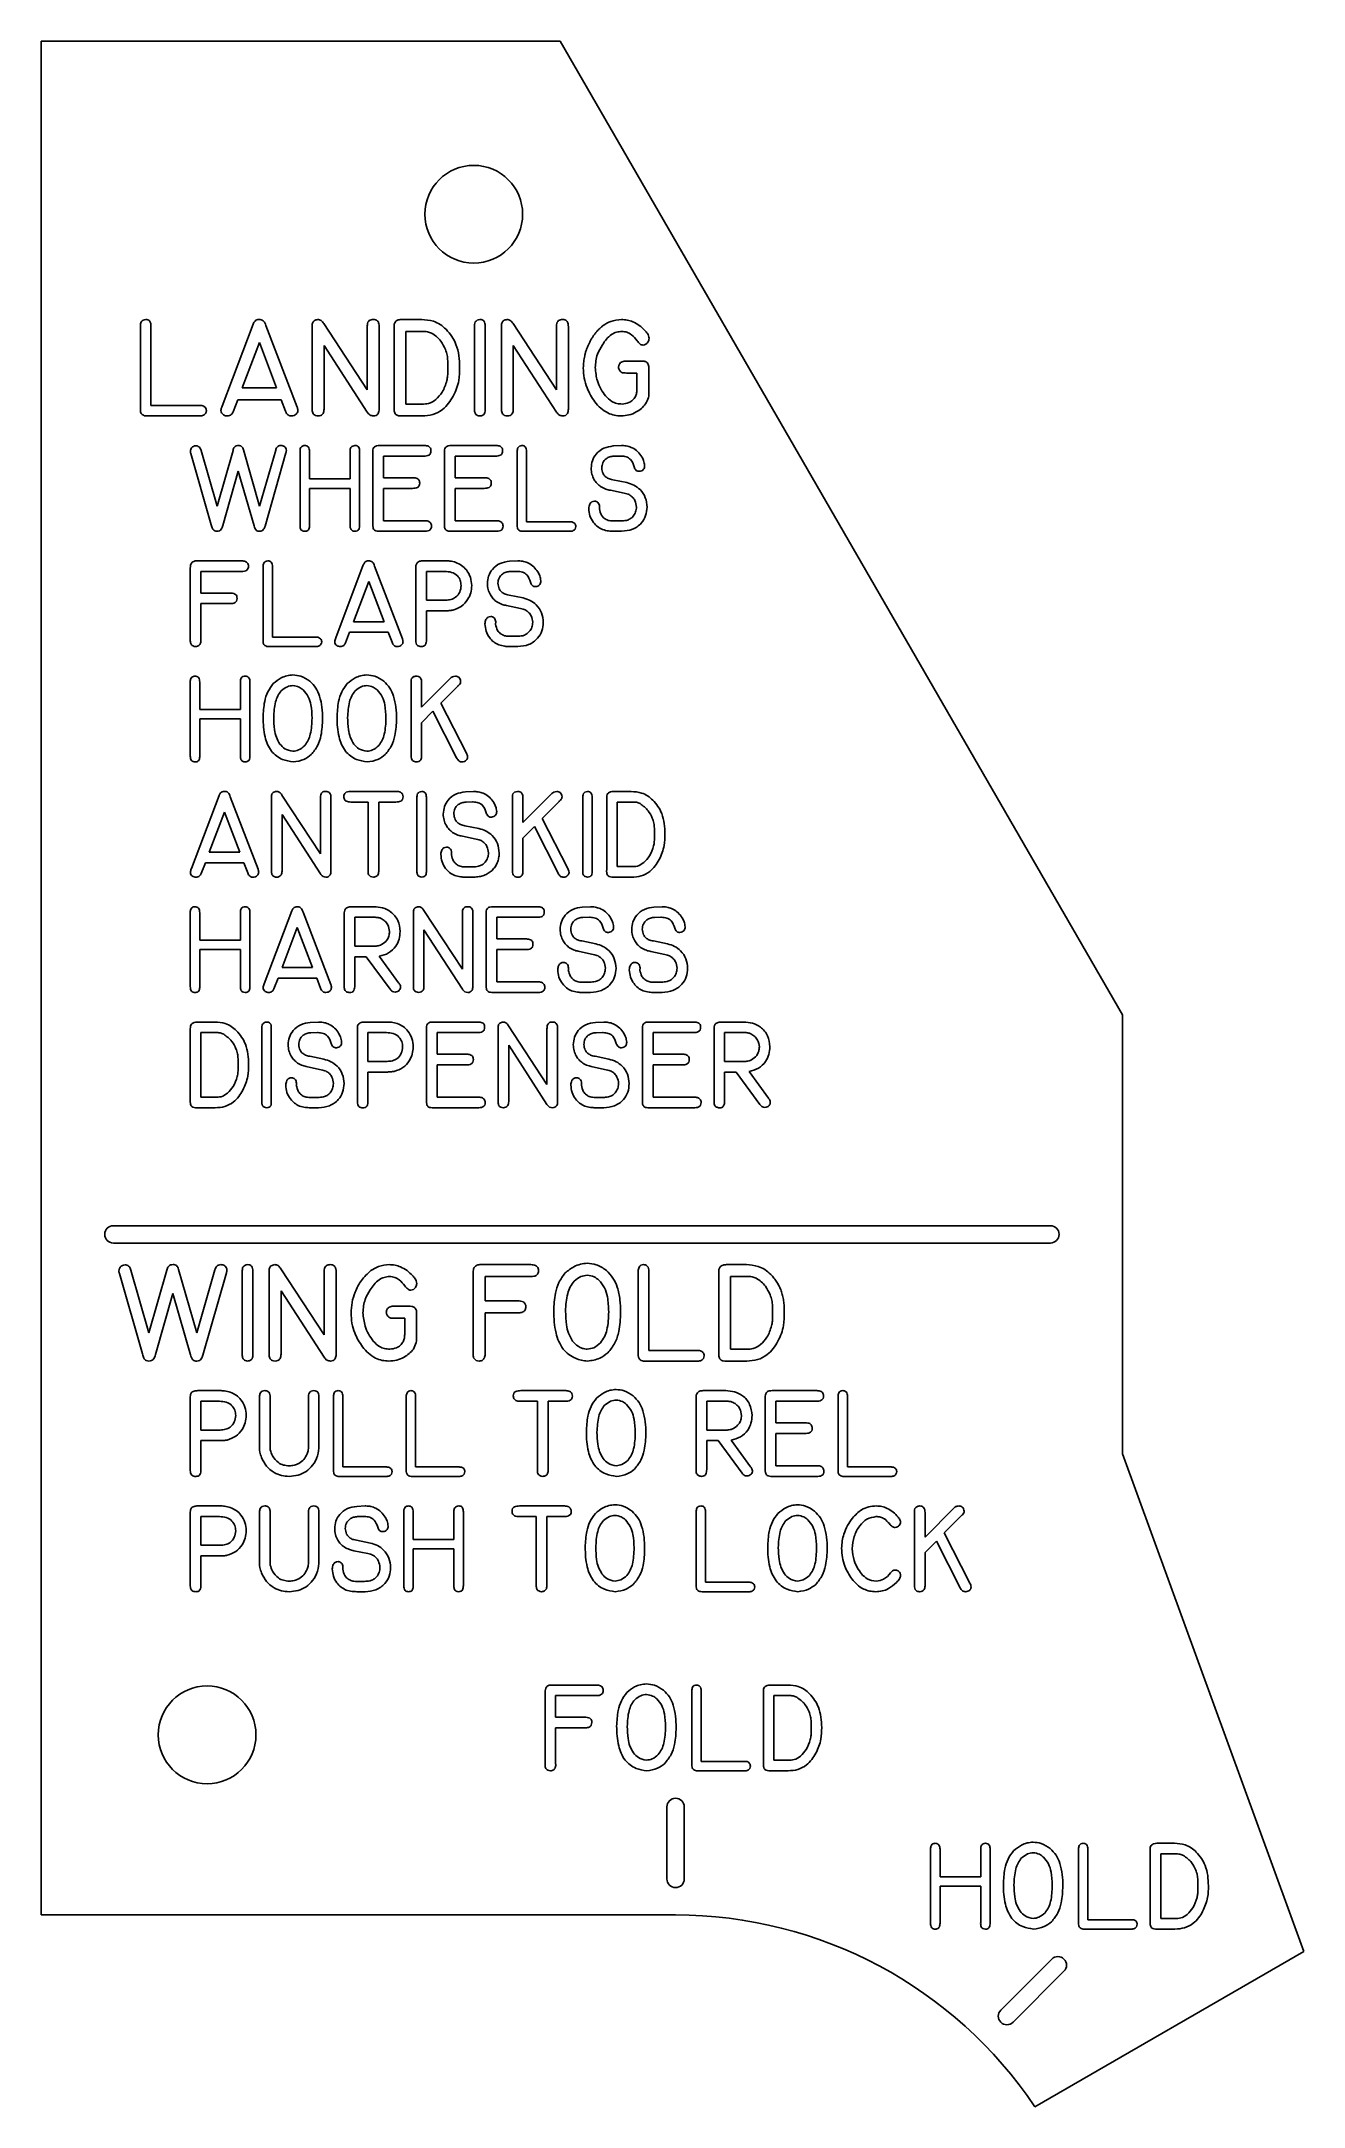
# Model space of a CAD drawing. Header units: inches. Extents: x 0.2 to 2.39, y 7.96 to 11.55.
import ezdxf

# ---------------------------------------------------------------- set-up
doc = ezdxf.new("R2010")
doc.units = ezdxf.units.IN
doc.header["$MEASUREMENT"] = 0

msp = doc.modelspace()

# ---------------------------------------------------------------- linework, layer by layer
at = {"color": 7, "linetype": 'Continuous', "lineweight": 25}
for p, q in [((0.2043, 11.5458), (0.2043, 8.2958)), ((1.1043, 11.5458), (0.2043, 11.5458)), ((2.0793, 9.8571), (1.1043, 11.5458)), ((0.3762, 11.052), (0.3762, 10.9083)), ((0.3945, 10.9143), (0.3945, 11.052)), ((0.5718, 11.0553), (0.5179, 10.913)), ((0.6482, 10.9113), (0.5939, 11.053)), ((0.6741, 11.0503), (0.6741, 10.9094)), ((0.7695, 10.9414), (0.6945, 11.0561)), ((0.7695, 11.0499), (0.7695, 10.9414)), ((0.7902, 10.9077), (0.7902, 11.0508)), ((0.8161, 11.0502), (0.8161, 10.9111)), ((0.864, 11.0632), (0.8295, 11.0632)), ((0.8367, 11.0426), (0.8647, 11.0426)), ((0.8367, 10.9166), (0.8367, 11.0426)), ((0.9557, 11.0513), (0.9557, 10.9074)), ((0.9741, 10.9075), (0.9741, 11.052)), ((1.0023, 11.0503), (1.0023, 10.9094)), ((1.0977, 10.9414), (1.0227, 11.0561)), ((1.0977, 11.0499), (1.0977, 10.9414)), ((1.1184, 10.9077), (1.1184, 11.0508)), ((0.5529, 10.9445), (0.5826, 11.0231)), ((0.5826, 11.0231), (0.6122, 10.9445)), ((0.6948, 10.9079), (0.6948, 11.0181)), ((0.6948, 11.0181), (0.7695, 10.9026)), ((1.0229, 10.9079), (1.0229, 11.0181)), ((1.0229, 11.0181), (1.0977, 10.9026)), ((1.2191, 10.9704), (1.2373, 10.9704)), ((1.2445, 10.9911), (1.2201, 10.9911)), ((1.2373, 10.9704), (1.2373, 10.9443)), ((1.258, 10.9377), (1.258, 10.9771)), ((0.6122, 10.9445), (0.5529, 10.9445)), ((0.3877, 10.896), (0.4767, 10.896)), ((0.4785, 10.9143), (0.3945, 10.9143)), ((0.5371, 10.9031), (0.5451, 10.9239)), ((0.5451, 10.9239), (0.6205, 10.9239)), ((0.6205, 10.9239), (0.6278, 10.9043)), ((0.829, 10.896), (0.8645, 10.896)), ((0.8645, 10.9166), (0.8367, 10.9166)), ((0.4635, 10.8308), (0.499, 10.7072)), ((0.5091, 10.7394), (0.4814, 10.8359)), ((0.5368, 10.8363), (0.5091, 10.7394)), ((0.5828, 10.7397), (0.5549, 10.8374)), ((0.6108, 10.8365), (0.5828, 10.7397)), ((0.5924, 10.705), (0.6286, 10.8318)), ((0.6531, 10.8338), (0.6531, 10.7061)), ((0.6694, 10.7867), (0.6694, 10.8343)), ((0.74, 10.8353), (0.74, 10.8348)), ((0.74, 10.8348), (0.74, 10.7867)), ((0.7563, 10.7068), (0.7563, 10.8343)), ((0.7793, 10.8327), (0.7793, 10.7081)), ((0.8687, 10.8446), (0.7915, 10.8446)), ((0.7977, 10.7888), (0.7977, 10.8263)), ((0.7977, 10.8263), (0.8678, 10.8263)), ((0.9034, 10.8327), (0.9034, 10.7081)), ((0.9929, 10.8446), (0.9156, 10.8446)), ((0.9218, 10.7888), (0.9218, 10.8263)), ((0.9218, 10.8263), (0.9919, 10.8263)), ((1.0296, 10.8347), (1.0296, 10.7069)), ((1.0459, 10.7122), (1.0459, 10.8347)), ((1.2107, 10.8446), (1.1963, 10.8439)), ((1.1975, 10.8262), (1.2087, 10.8264)), ((1.2087, 10.8264), (1.2098, 10.8264)), ((1.212, 10.8446), (1.2107, 10.8446)), ((0.5192, 10.7059), (0.546, 10.8001)), ((0.546, 10.8001), (0.5732, 10.7054)), ((0.74, 10.7867), (0.6694, 10.7867)), ((0.849, 10.7888), (0.7977, 10.7888)), ((0.9732, 10.7888), (0.9218, 10.7888)), ((1.2198, 10.7803), (1.1956, 10.7852)), ((0.6694, 10.7062), (0.6694, 10.7704)), ((0.6694, 10.7704), (0.74, 10.7704)), ((0.74, 10.7704), (0.74, 10.707)), ((0.7977, 10.7143), (0.7977, 10.7704)), ((0.7977, 10.7704), (0.8481, 10.7704)), ((0.9218, 10.7143), (0.9218, 10.7704)), ((0.9218, 10.7704), (0.9723, 10.7704)), ((1.1912, 10.7671), (1.2152, 10.7619)), ((0.8689, 10.7143), (0.7977, 10.7143)), ((0.9931, 10.7143), (0.9218, 10.7143)), ((1.1206, 10.7122), (1.0459, 10.7122)), ((1.1723, 10.7369), (1.1723, 10.7387)), ((1.2098, 10.7139), (1.1965, 10.7139)), ((0.791, 10.6959), (0.8678, 10.6959)), ((0.9152, 10.6959), (0.9919, 10.6959)), ((1.0399, 10.6959), (1.119, 10.6959)), ((1.1963, 10.6959), (1.2108, 10.6959)), ((0.5517, 10.6446), (0.4759, 10.6446)), ((0.905, 10.6446), (0.8686, 10.6446)), ((1.0307, 10.6446), (1.0163, 10.6439)), ((1.032, 10.6446), (1.0307, 10.6446)), ((0.4627, 10.6322), (0.4627, 10.508)), ((0.4811, 10.5888), (0.4811, 10.6263)), ((0.4811, 10.6263), (0.5517, 10.6263)), ((0.589, 10.6347), (0.589, 10.507)), ((0.6052, 10.5122), (0.6052, 10.6347)), ((0.7628, 10.6376), (0.715, 10.5111)), ((0.746, 10.5391), (0.7724, 10.6089)), ((0.7724, 10.6089), (0.7988, 10.5391)), ((0.8307, 10.5096), (0.7824, 10.6355)), ((0.8538, 10.6312), (0.8538, 10.5062)), ((0.8721, 10.6263), (0.9043, 10.6263)), ((0.8721, 10.5764), (0.8721, 10.6263)), ((1.0175, 10.6262), (1.0287, 10.6264)), ((1.0287, 10.6264), (1.0298, 10.6264)), ((0.5314, 10.5888), (0.4811, 10.5888)), ((0.4811, 10.508), (0.4811, 10.5704)), ((0.4811, 10.5704), (0.5307, 10.5704)), ((0.9057, 10.5764), (0.8721, 10.5764)), ((1.0398, 10.5803), (1.0156, 10.5852)), ((0.7988, 10.5391), (0.746, 10.5391)), ((0.8721, 10.5076), (0.8721, 10.558)), ((0.8721, 10.558), (0.9038, 10.558)), ((0.9923, 10.5369), (0.9923, 10.5387)), ((1.0112, 10.5671), (1.0352, 10.5619)), ((0.6799, 10.5122), (0.6052, 10.5122)), ((0.732, 10.5023), (0.7391, 10.5208)), ((0.7391, 10.5208), (0.8061, 10.5208)), ((0.8061, 10.5208), (0.8126, 10.5034)), ((1.0298, 10.5139), (1.0165, 10.5139)), ((0.5992, 10.4959), (0.6783, 10.4959)), ((1.0163, 10.4959), (1.0308, 10.4959)), ((0.4627, 10.4338), (0.4627, 10.3061)), ((0.479, 10.3867), (0.479, 10.4343)), ((0.5496, 10.4353), (0.5496, 10.4348)), ((0.5496, 10.4348), (0.5496, 10.3867)), ((0.5659, 10.3068), (0.5659, 10.4343)), ((0.6407, 10.4467), (0.6407, 10.4467)), ((0.7689, 10.4467), (0.7689, 10.4467)), ((0.8455, 10.4325), (0.8455, 10.3064)), ((0.9137, 10.441), (0.8639, 10.3906)), ((0.8639, 10.3906), (0.8639, 10.4333)), ((0.8971, 10.3978), (0.9264, 10.4273)), ((0.9264, 10.4273), (0.9273, 10.4282)), ((0.9416, 10.3109), (0.8971, 10.3978)), ((0.5496, 10.3867), (0.479, 10.3867)), ((0.479, 10.3062), (0.479, 10.3704)), ((0.479, 10.3704), (0.5496, 10.3704)), ((0.5496, 10.3704), (0.5496, 10.307)), ((0.8639, 10.3638), (0.8835, 10.3838)), ((0.8639, 10.3062), (0.8639, 10.3638)), ((0.8835, 10.3838), (0.9246, 10.3028)), ((0.5125, 10.2376), (0.4646, 10.1111)), ((0.5804, 10.1096), (0.5321, 10.2355)), ((0.6034, 10.2331), (0.6034, 10.1079)), ((0.6883, 10.1363), (0.6216, 10.2383)), ((0.6883, 10.2328), (0.6883, 10.1363)), ((0.7066, 10.1064), (0.7066, 10.2336)), ((0.7409, 10.2263), (0.771, 10.2263)), ((0.82, 10.2446), (0.742, 10.2446)), ((0.771, 10.2263), (0.771, 10.1084)), ((0.7894, 10.1073), (0.7894, 10.2263)), ((0.7894, 10.2263), (0.8193, 10.2263)), ((0.8558, 10.234), (0.8558, 10.1061)), ((0.8721, 10.1062), (0.8721, 10.2347)), ((0.9541, 10.2446), (0.9397, 10.2439)), ((0.9409, 10.2262), (0.9521, 10.2264)), ((0.9521, 10.2264), (0.9532, 10.2264)), ((0.9555, 10.2446), (0.9541, 10.2446)), ((1.0213, 10.2325), (1.0213, 10.1064)), ((1.0896, 10.241), (1.0397, 10.1906)), ((1.0397, 10.1906), (1.0397, 10.2333)), ((1.073, 10.1978), (1.1023, 10.2273)), ((1.1023, 10.2273), (1.1032, 10.2282)), ((1.1434, 10.234), (1.1434, 10.1061)), ((1.1597, 10.1062), (1.1597, 10.2347)), ((1.1848, 10.2331), (1.1848, 10.1094)), ((1.2274, 10.2446), (1.1967, 10.2446)), ((1.2031, 10.2263), (1.228, 10.2263)), ((1.2031, 10.1143), (1.2031, 10.2263)), ((0.4957, 10.1391), (0.5221, 10.2089)), ((0.5221, 10.2089), (0.5484, 10.1391)), ((0.6218, 10.1066), (0.6218, 10.2045)), ((0.6218, 10.2045), (0.6883, 10.1018)), ((0.9632, 10.1803), (0.9391, 10.1852)), ((1.0397, 10.1638), (1.0594, 10.1838)), ((1.0594, 10.1838), (1.1005, 10.1028)), ((1.1175, 10.1109), (1.073, 10.1978)), ((0.5484, 10.1391), (0.4957, 10.1391)), ((0.9158, 10.1369), (0.9158, 10.1387)), ((0.9346, 10.1671), (0.9586, 10.1619)), ((1.0397, 10.1062), (1.0397, 10.1638)), ((0.4816, 10.1023), (0.4888, 10.1208)), ((0.4888, 10.1208), (0.5558, 10.1208)), ((0.5558, 10.1208), (0.5623, 10.1034)), ((0.9533, 10.1139), (0.9399, 10.1139)), ((1.2278, 10.1143), (1.2031, 10.1143)), ((0.9398, 10.0959), (0.9543, 10.0959)), ((1.1963, 10.0959), (1.2278, 10.0959)), ((0.4627, 10.0338), (0.4627, 9.9061)), ((0.479, 9.9867), (0.479, 10.0343)), ((0.5496, 10.0353), (0.5496, 10.0348)), ((0.5496, 10.0348), (0.5496, 9.9867)), ((0.5659, 9.9068), (0.5659, 10.0343)), ((0.6387, 10.0376), (0.5908, 9.9111)), ((0.7066, 9.9096), (0.6583, 10.0355)), ((0.7296, 10.0318), (0.7296, 9.9089)), ((0.781, 10.0446), (0.7431, 10.0446)), ((0.8496, 10.0331), (0.8496, 9.9079)), ((0.9345, 9.9363), (0.8678, 10.0383)), ((0.9345, 10.0328), (0.9345, 9.9363)), ((0.9528, 9.9064), (0.9528, 10.0336)), ((0.9758, 10.0327), (0.9758, 9.9081)), ((1.0653, 10.0446), (0.988, 10.0446)), ((1.1569, 10.0446), (1.1425, 10.0439)), ((1.1582, 10.0446), (1.1569, 10.0446)), ((1.281, 10.0446), (1.2666, 10.0439)), ((1.2823, 10.0446), (1.281, 10.0446)), ((0.6219, 9.9391), (0.6482, 10.0089)), ((0.6482, 10.0089), (0.6746, 9.9391)), ((0.748, 10.0263), (0.7816, 10.0263)), ((0.748, 9.9764), (0.748, 10.0263)), ((0.868, 9.9066), (0.868, 10.0045)), ((0.868, 10.0045), (0.9345, 9.9019)), ((0.9942, 9.9888), (0.9942, 10.0263)), ((0.9942, 10.0263), (1.0644, 10.0263)), ((1.1437, 10.0262), (1.1549, 10.0264)), ((1.1549, 10.0264), (1.156, 10.0264)), ((1.2678, 10.0262), (1.279, 10.0264)), ((1.279, 10.0264), (1.2801, 10.0264)), ((0.5496, 9.9867), (0.479, 9.9867)), ((0.479, 9.9062), (0.479, 9.9704)), ((0.479, 9.9704), (0.5496, 9.9704)), ((0.5496, 9.9704), (0.5496, 9.907)), ((0.7801, 9.9764), (0.748, 9.9764)), ((1.0456, 9.9888), (0.9942, 9.9888)), ((0.9942, 9.9143), (0.9942, 9.9704)), ((0.9942, 9.9704), (1.0447, 9.9704)), ((1.1374, 9.9671), (1.1614, 9.9619)), ((1.166, 9.9803), (1.1418, 9.9853)), ((1.2615, 9.9671), (1.2855, 9.9619)), ((1.2901, 9.9803), (1.2659, 9.9853)), ((0.6746, 9.9391), (0.6219, 9.9391)), ((0.748, 9.908), (0.748, 9.958)), ((0.748, 9.958), (0.7678, 9.958)), ((0.7678, 9.958), (0.8093, 9.9018)), ((0.824, 9.9127), (0.7905, 9.9587)), ((1.1186, 9.9369), (1.1185, 9.9387)), ((1.2427, 9.9369), (1.2427, 9.9387)), ((0.6078, 9.9023), (0.615, 9.9208)), ((0.615, 9.9208), (0.682, 9.9208)), ((0.682, 9.9208), (0.6885, 9.9034)), ((0.9876, 9.8959), (1.0644, 9.8959)), ((1.0655, 9.9143), (0.9942, 9.9143)), ((1.1425, 9.8959), (1.157, 9.8959)), ((1.1561, 9.9139), (1.1427, 9.9139)), ((1.2666, 9.8959), (1.2811, 9.8959)), ((1.2802, 9.9139), (1.2668, 9.9139)), ((2.0793, 9.0958), (2.0793, 9.8571)), ((0.4627, 9.8331), (0.4627, 9.7094)), ((0.5054, 9.8446), (0.4747, 9.8446)), ((0.4811, 9.8263), (0.506, 9.8263)), ((0.4811, 9.7143), (0.4811, 9.8263)), ((0.5869, 9.834), (0.5869, 9.7061)), ((0.6032, 9.7062), (0.6032, 9.8347)), ((0.6852, 9.8446), (0.6708, 9.8439)), ((0.672, 9.8262), (0.6832, 9.8264)), ((0.6832, 9.8264), (0.6843, 9.8264)), ((0.6865, 9.8446), (0.6852, 9.8446)), ((0.7524, 9.8312), (0.7524, 9.7062)), ((0.8036, 9.8446), (0.7672, 9.8446)), ((0.7708, 9.7764), (0.7708, 9.8263)), ((0.7708, 9.8263), (0.8029, 9.8263)), ((0.8724, 9.8327), (0.8724, 9.7081)), ((0.9618, 9.8446), (0.8846, 9.8446)), ((0.8907, 9.7888), (0.8907, 9.8263)), ((0.8907, 9.8263), (0.9609, 9.8263)), ((0.9965, 9.8331), (0.9965, 9.7079)), ((1.0813, 9.7363), (1.0147, 9.8383)), ((1.0813, 9.8327), (1.0813, 9.7363)), ((1.0997, 9.7064), (1.0997, 9.8336)), ((1.1796, 9.8446), (1.1652, 9.8439)), ((1.1665, 9.8262), (1.1776, 9.8264)), ((1.1776, 9.8264), (1.1787, 9.8264)), ((1.181, 9.8446), (1.1796, 9.8446)), ((1.2468, 9.8327), (1.2468, 9.7081)), ((1.3363, 9.8446), (1.259, 9.8446)), ((1.2652, 9.7888), (1.2652, 9.8263)), ((1.2652, 9.8263), (1.3354, 9.8263)), ((1.371, 9.8318), (1.371, 9.7089)), ((1.4223, 9.8446), (1.3845, 9.8446)), ((1.3893, 9.8263), (1.423, 9.8263)), ((1.3893, 9.7764), (1.3893, 9.8263)), ((0.6943, 9.7803), (0.6701, 9.7852)), ((0.9421, 9.7888), (0.8907, 9.7888)), ((1.0149, 9.7066), (1.0149, 9.8045)), ((1.0149, 9.8045), (1.0813, 9.7019)), ((1.1887, 9.7803), (1.1646, 9.7852)), ((1.3166, 9.7888), (1.2652, 9.7888)), ((0.6657, 9.7671), (0.6897, 9.7619)), ((0.8043, 9.7764), (0.7708, 9.7764)), ((0.7708, 9.7076), (0.7708, 9.758)), ((0.7708, 9.758), (0.8025, 9.758)), ((0.8907, 9.7143), (0.8907, 9.7704)), ((0.8907, 9.7704), (0.9412, 9.7704)), ((1.1601, 9.7671), (1.1841, 9.7619)), ((1.2652, 9.7143), (1.2652, 9.7704)), ((1.2652, 9.7704), (1.3157, 9.7704)), ((1.4214, 9.7764), (1.3893, 9.7764)), ((1.3893, 9.708), (1.3893, 9.758)), ((1.3893, 9.758), (1.4091, 9.758)), ((1.4091, 9.758), (1.4507, 9.7018)), ((1.4653, 9.7127), (1.4319, 9.7587)), ((0.5058, 9.7143), (0.4811, 9.7143)), ((0.6468, 9.7369), (0.6468, 9.7387)), ((0.6843, 9.7139), (0.671, 9.7139)), ((0.962, 9.7143), (0.8907, 9.7143)), ((1.1413, 9.7369), (1.1413, 9.7387)), ((1.1788, 9.7139), (1.1654, 9.7139)), ((1.3365, 9.7143), (1.2652, 9.7143)), ((0.4743, 9.6959), (0.5058, 9.6959)), ((0.6708, 9.6959), (0.6853, 9.6959)), ((0.8841, 9.6959), (0.9609, 9.6959)), ((1.1653, 9.6959), (1.1798, 9.6959)), ((1.2586, 9.6959), (1.3354, 9.6959)), ((1.9543, 9.4914), (0.3293, 9.4914)), ((0.3293, 9.4614), (1.9543, 9.4614)), ((1.0534, 9.4239), (0.968, 9.4239)), ((1.1511, 9.4262), (1.1511, 9.4262)), ((1.4271, 9.4239), (1.3926, 9.4239)), ((0.3397, 9.4083), (0.3796, 9.2692)), ((0.3909, 9.3054), (0.3598, 9.414)), ((0.4221, 9.4145), (0.3909, 9.3054)), ((0.4739, 9.3058), (0.4425, 9.4157)), ((0.5053, 9.4147), (0.4739, 9.3058)), ((0.4847, 9.2668), (0.5254, 9.4094)), ((0.5529, 9.4119), (0.5529, 9.2681)), ((0.5713, 9.2681), (0.5713, 9.4127)), ((0.5995, 9.4109), (0.5995, 9.2701)), ((0.6949, 9.302), (0.6199, 9.4167)), ((0.6949, 9.4105), (0.6949, 9.302)), ((0.7156, 9.2683), (0.7156, 9.4114)), ((0.9533, 9.4099), (0.9533, 9.2701)), ((0.9739, 9.361), (0.9739, 9.4032)), ((0.9739, 9.4032), (1.0533, 9.4032)), ((1.2395, 9.4127), (1.2395, 9.269)), ((1.2579, 9.2749), (1.2579, 9.4126)), ((1.3792, 9.4109), (1.3792, 9.2718)), ((1.3998, 9.4032), (1.4278, 9.4032)), ((1.3998, 9.2772), (1.3998, 9.4032)), ((0.4023, 9.2678), (0.4324, 9.3738)), ((0.4324, 9.3738), (0.4631, 9.2672)), ((0.6201, 9.2686), (0.6201, 9.3787)), ((0.6201, 9.3787), (0.6949, 9.2632)), ((0.8417, 9.3517), (0.8173, 9.3517)), ((1.0305, 9.361), (0.9739, 9.361)), ((0.8163, 9.3311), (0.8346, 9.3311)), ((0.8346, 9.3311), (0.8346, 9.3049)), ((0.8552, 9.2983), (0.8552, 9.3377)), ((0.9739, 9.2702), (0.9739, 9.3404)), ((0.9739, 9.3404), (1.0297, 9.3404)), ((1.2511, 9.2566), (1.3401, 9.2566)), ((1.3418, 9.2749), (1.2579, 9.2749)), ((1.3921, 9.2566), (1.4276, 9.2566)), ((1.4276, 9.2772), (1.3998, 9.2772)), ((1.2013, 9.2073), (1.2013, 9.2073)), ((0.4627, 9.1918), (0.4627, 9.0669)), ((0.514, 9.2053), (0.4776, 9.2053)), ((0.4811, 9.137), (0.4811, 9.1869)), ((0.4811, 9.1869), (0.5133, 9.1869)), ((0.5827, 9.1947), (0.5827, 9.1112)), ((0.6011, 9.1116), (0.6011, 9.1942)), ((0.6676, 9.1931), (0.6676, 9.1123)), ((0.6859, 9.1103), (0.6859, 9.1931)), ((0.711, 9.1953), (0.711, 9.0676)), ((0.7273, 9.0729), (0.7273, 9.1953)), ((0.8372, 9.1953), (0.8372, 9.0676)), ((0.8535, 9.0729), (0.8535, 9.1953)), ((1.0346, 9.1869), (1.0648, 9.1869)), ((1.1138, 9.2053), (1.0357, 9.2053)), ((1.0648, 9.1869), (1.0648, 9.069)), ((1.0832, 9.0679), (1.0832, 9.1869)), ((1.0832, 9.1869), (1.1131, 9.1869)), ((1.34, 9.1924), (1.34, 9.0695)), ((1.3913, 9.2053), (1.3534, 9.2053)), ((1.3583, 9.1869), (1.392, 9.1869)), ((1.3583, 9.137), (1.3583, 9.1869)), ((1.4599, 9.1933), (1.4599, 9.0687)), ((1.5494, 9.2053), (1.4721, 9.2053)), ((1.4783, 9.1494), (1.4783, 9.1869)), ((1.4783, 9.1869), (1.5485, 9.1869)), ((1.5861, 9.1953), (1.5861, 9.0676)), ((1.6024, 9.0729), (1.6024, 9.1953)), ((0.5147, 9.137), (0.4811, 9.137)), ((1.3904, 9.137), (1.3583, 9.137)), ((1.5297, 9.1494), (1.4783, 9.1494)), ((0.4811, 9.0682), (0.4811, 9.1186)), ((0.4811, 9.1186), (0.5128, 9.1186)), ((1.3583, 9.0687), (1.3583, 9.1186)), ((1.3583, 9.1186), (1.3781, 9.1186)), ((1.3781, 9.1186), (1.4197, 9.0624)), ((1.4343, 9.0733), (1.4008, 9.1193)), ((1.4783, 9.0749), (1.4783, 9.131)), ((1.4783, 9.131), (1.5288, 9.131)), ((0.802, 9.0729), (0.7273, 9.0729)), ((0.9281, 9.0729), (0.8535, 9.0729)), ((1.5496, 9.0749), (1.4783, 9.0749)), ((1.6771, 9.0729), (1.6024, 9.0729)), ((2.3936, 8.2324), (2.0793, 9.0958)), ((0.7213, 9.0566), (0.8004, 9.0566)), ((0.8475, 9.0566), (0.9266, 9.0566)), ((1.4717, 9.0566), (1.5485, 9.0566)), ((1.5964, 9.0566), (1.6755, 9.0566)), ((0.514, 9.0053), (0.4776, 9.0053)), ((0.5827, 8.9947), (0.5827, 8.9112)), ((0.6011, 8.9116), (0.6011, 8.9942)), ((0.6676, 8.9931), (0.6676, 8.9123)), ((0.6859, 8.9103), (0.6859, 8.9931)), ((0.7659, 9.0053), (0.7515, 9.0046)), ((0.7672, 9.0053), (0.7659, 9.0053)), ((0.8331, 8.9945), (0.8331, 8.8668)), ((0.8494, 8.9473), (0.8494, 8.9949)), ((0.92, 8.9959), (0.92, 8.9954)), ((0.92, 8.9954), (0.92, 8.9473)), ((0.9363, 8.8675), (0.9363, 8.9949)), ((1.1117, 9.0053), (1.0337, 9.0053)), ((1.1993, 9.0073), (1.1992, 9.0073)), ((1.34, 8.9953), (1.34, 8.8676)), ((1.3562, 8.8729), (1.3562, 8.9953)), ((1.5158, 9.0073), (1.5158, 9.0073)), ((1.6525, 9.0053), (1.6525, 9.0053)), ((1.7185, 8.9931), (1.7185, 8.867)), ((1.7868, 9.0016), (1.7369, 8.9512)), ((1.7369, 8.9512), (1.7369, 8.994)), ((0.4627, 8.9918), (0.4627, 8.8669)), ((0.4811, 8.937), (0.4811, 8.9869)), ((0.4811, 8.9869), (0.5133, 8.9869)), ((0.7527, 8.9868), (0.7638, 8.987)), ((0.7638, 8.987), (0.765, 8.987)), ((1.0326, 8.9869), (1.0627, 8.9869)), ((1.0627, 8.9869), (1.0627, 8.869)), ((1.0811, 8.8679), (1.0811, 8.9869)), ((1.0811, 8.9869), (1.111, 8.9869)), ((1.7702, 8.9584), (1.7995, 8.9879)), ((1.8147, 8.8715), (1.7702, 8.9584)), ((1.7995, 8.9879), (1.8004, 8.9888)), ((0.5147, 8.937), (0.4811, 8.937)), ((0.7463, 8.9277), (0.7704, 8.9226)), ((0.775, 8.9409), (0.7508, 8.9459)), ((0.92, 8.9473), (0.8494, 8.9473)), ((0.8494, 8.8668), (0.8494, 8.9311)), ((0.8494, 8.9311), (0.92, 8.9311)), ((0.92, 8.9311), (0.92, 8.8677)), ((1.7369, 8.9244), (1.7566, 8.9444)), ((1.7369, 8.8668), (1.7369, 8.9244)), ((1.7566, 8.9444), (1.7977, 8.8634)), ((0.4811, 8.8682), (0.4811, 8.9186)), ((0.4811, 8.9186), (0.5128, 8.9186)), ((0.7275, 8.8976), (0.7275, 8.8993)), ((0.7515, 8.8566), (0.766, 8.8566)), ((0.765, 8.8745), (0.7517, 8.8745)), ((1.3502, 8.8566), (1.4293, 8.8566)), ((1.4309, 8.8729), (1.3562, 8.8729)), ((1.078, 8.6822), (1.078, 8.558)), ((1.167, 8.6946), (1.0911, 8.6946)), ((1.0963, 8.6388), (1.0963, 8.6763)), ((1.0963, 8.6763), (1.1669, 8.6763)), ((1.2538, 8.6967), (1.2538, 8.6967)), ((1.3325, 8.6847), (1.3325, 8.5569)), ((1.3487, 8.5622), (1.3487, 8.6847)), ((1.4566, 8.6831), (1.4566, 8.5594)), ((1.4992, 8.6946), (1.4685, 8.6946)), ((1.4749, 8.5643), (1.4749, 8.6763)), ((1.4749, 8.6763), (1.4999, 8.6763)), ((1.1466, 8.6388), (1.0963, 8.6388)), ((1.0963, 8.558), (1.0963, 8.6204)), ((1.0963, 8.6204), (1.146, 8.6204)), ((1.4996, 8.5643), (1.4749, 8.5643)), ((1.3427, 8.5459), (1.4218, 8.5459)), ((1.4234, 8.5622), (1.3487, 8.5622)), ((1.4681, 8.5459), (1.4996, 8.5459)), ((1.2893, 8.4833), (1.2893, 8.3583)), ((1.3193, 8.3583), (1.3193, 8.4833)), ((1.9245, 8.4221), (1.9245, 8.4221)), ((2.1698, 8.4201), (2.1392, 8.4201)), ((1.7466, 8.4093), (1.7466, 8.2816)), ((1.7629, 8.3621), (1.7629, 8.4097)), ((1.8335, 8.4107), (1.8335, 8.4102)), ((1.8335, 8.4102), (1.8335, 8.3621)), ((1.8497, 8.2823), (1.8497, 8.4097)), ((2.0031, 8.4101), (2.0031, 8.2824)), ((2.0194, 8.2876), (2.0194, 8.4101)), ((2.1272, 8.4085), (2.1272, 8.2849)), ((2.1456, 8.4017), (2.1705, 8.4017)), ((2.1456, 8.2897), (2.1456, 8.4017)), ((1.8335, 8.3621), (1.7629, 8.3621)), ((1.7629, 8.2816), (1.7629, 8.3458)), ((1.7629, 8.3458), (1.8335, 8.3458)), ((1.8335, 8.3458), (1.8335, 8.2825)), ((0.2043, 8.2958), (1.3043, 8.2958)), ((2.094, 8.2876), (2.0194, 8.2876)), ((2.1703, 8.2897), (2.1456, 8.2897)), ((2.0133, 8.2714), (2.0925, 8.2714)), ((2.1387, 8.2714), (2.1703, 8.2714)), ((1.9567, 8.2193), (1.8683, 8.1309)), ((1.9274, 7.9633), (2.3936, 8.2324)), ((1.8895, 8.1097), (1.9779, 8.1981))]:
    msp.add_line(p, q, dxfattribs=at)
for centre in [(0.9543, 11.2458), (0.4918, 8.6083)]:
    msp.add_circle(centre, 0.0848, dxfattribs=at)
for centre, radius, start, end in [((0.3293, 9.4764), 0.015, 90, 270), ((1.9543, 9.4764), 0.015, 270, 90), ((1.3043, 8.4833), 0.015, 0, 180), ((1.3043, 8.3583), 0.015, 180, 0), ((1.3043, 7.5458), 0.75, 33.8226, 90), ((1.9673, 8.2087), 0.015, 315, 135), ((1.8789, 8.1203), 0.015, 135, 315)]:
    msp.add_arc(centre, radius, start, end, dxfattribs=at)
for points, knots in [([(0.3854, 11.0632), (0.3838, 11.0631), (0.3807, 11.0628), (0.3767, 11.0585), (0.3764, 11.0545), (0.3762, 11.052)], [0, 0, 0, 0, 0.279685, 0.559252, 1, 1, 1, 1]), ([(0.3945, 11.052), (0.3944, 11.0536), (0.3943, 11.0566), (0.3925, 11.0607), (0.389, 11.063), (0.3866, 11.0632), (0.3854, 11.0632)], [0, 0, 0, 0, 0.281093, 0.560301, 0.779328, 1, 1, 1, 1]), ([(0.5821, 11.0632), (0.5807, 11.0632), (0.5781, 11.0631), (0.5741, 11.0603), (0.5726, 11.0572), (0.5718, 11.0553)], [0, 0, 0, 0, 0.279913, 0.55977, 1, 1, 1, 1]), ([(0.5939, 11.053), (0.5933, 11.0545), (0.5921, 11.0574), (0.5896, 11.0612), (0.5858, 11.0631), (0.5833, 11.0632), (0.5821, 11.0632)], [0, 0, 0, 0, 0.28107, 0.560856, 0.779987, 1, 1, 1, 1]), ([(0.6746, 11.0571), (0.6744, 11.0559), (0.674, 11.0536), (0.6741, 11.0513), (0.6741, 11.0503)], [0, 0, 0, 0, 0.558791, 1, 1, 1, 1]), ([(0.6838, 11.0632), (0.6816, 11.0628), (0.6786, 11.0622), (0.6757, 11.0595), (0.675, 11.0579), (0.6746, 11.0571)], [0, 0, 0, 0, 0.557268, 0.77793, 1, 1, 1, 1]), ([(0.6945, 11.0561), (0.693, 11.0582), (0.691, 11.0611), (0.6868, 11.0631), (0.6848, 11.0632), (0.6838, 11.0632)], [0, 0, 0, 0, 0.558716, 0.779207, 1, 1, 1, 1]), ([(0.78, 11.0632), (0.7788, 11.0632), (0.7763, 11.0631), (0.7728, 11.0616), (0.7696, 11.057), (0.7696, 11.0528), (0.7695, 11.0499)], [0, 0, 0, 0, 0.18762, 0.37407, 0.560475, 1, 1, 1, 1]), ([(0.7902, 11.0508), (0.7901, 11.0525), (0.79, 11.056), (0.7881, 11.0607), (0.7841, 11.0632), (0.7814, 11.0632), (0.78, 11.0632)], [0, 0, 0, 0, 0.2813027, 0.5604731, 0.7794266, 1, 1, 1, 1]), ([(0.8295, 11.0632), (0.8275, 11.0632), (0.8234, 11.0631), (0.8182, 11.06), (0.8161, 11.055), (0.8161, 11.0518), (0.8161, 11.0502)], [0, 0, 0, 0, 0.281081, 0.55902, 0.779098, 1, 1, 1, 1]), ([(0.9062, 11.0463), (0.9029, 11.0492), (0.8964, 11.055), (0.8821, 11.0619), (0.8709, 11.0627), (0.864, 11.0632)], [0, 0, 0, 0, 0.280293, 0.560515, 1, 1, 1, 1]), ([(0.8647, 11.0426), (0.8679, 11.0427), (0.8736, 11.0428), (0.8789, 11.0405), (0.8812, 11.0396)], [0, 0, 0, 0, 0.560714, 1, 1, 1, 1]), ([(0.8812, 11.0396), (0.8842, 11.0377), (0.8902, 11.0339), (0.8987, 11.0243), (0.9027, 11.0161), (0.9051, 11.0111)], [0, 0, 0, 0, 0.279879, 0.560071, 1, 1, 1, 1]), ([(0.9298, 10.9805), (0.9296, 10.9872), (0.9292, 11.0006), (0.9245, 11.0189), (0.9167, 11.0344), (0.9097, 11.0423), (0.9062, 11.0463)], [0, 0, 0, 0, 0.28015, 0.559987, 0.77999, 1, 1, 1, 1]), ([(0.9569, 11.0591), (0.9565, 11.0577), (0.9556, 11.0551), (0.9557, 11.0525), (0.9557, 11.0513)], [0, 0, 0, 0, 0.5570916, 1, 1, 1, 1]), ([(0.965, 11.0632), (0.9632, 11.063), (0.96, 11.0625), (0.9579, 11.0601), (0.9569, 11.0591)], [0, 0, 0, 0, 0.558589, 1, 1, 1, 1]), ([(0.9741, 11.052), (0.974, 11.0536), (0.9739, 11.0566), (0.9721, 11.0607), (0.9687, 11.0631), (0.9663, 11.0632), (0.965, 11.0632)], [0, 0, 0, 0, 0.280974, 0.560141, 0.779416, 1, 1, 1, 1]), ([(1.0028, 11.0571), (1.0026, 11.0559), (1.0022, 11.0536), (1.0023, 11.0513), (1.0023, 11.0503)], [0, 0, 0, 0, 0.558791, 1, 1, 1, 1]), ([(1.012, 11.0632), (1.0098, 11.0628), (1.0068, 11.0622), (1.0038, 11.0595), (1.0031, 11.0579), (1.0028, 11.0571)], [0, 0, 0, 0, 0.557152, 0.77835, 1, 1, 1, 1]), ([(1.0227, 11.0561), (1.0212, 11.0582), (1.0191, 11.0611), (1.015, 11.0631), (1.013, 11.0632), (1.012, 11.0632)], [0, 0, 0, 0, 0.558716, 0.779207, 1, 1, 1, 1]), ([(1.1082, 11.0632), (1.1069, 11.0632), (1.1045, 11.0631), (1.101, 11.0616), (1.0978, 11.057), (1.0977, 11.0528), (1.0977, 11.0499)], [0, 0, 0, 0, 0.18762, 0.37407, 0.560475, 1, 1, 1, 1]), ([(1.1184, 11.0508), (1.1183, 11.0525), (1.1182, 11.056), (1.1163, 11.0607), (1.1123, 11.0632), (1.1096, 11.0632), (1.1082, 11.0632)], [0, 0, 0, 0, 0.281292, 0.560496, 0.779904, 1, 1, 1, 1]), ([(1.1787, 11.0529), (1.1774, 11.0519), (1.1747, 11.0497), (1.1711, 11.0462), (1.1676, 11.0425), (1.1644, 11.0386), (1.1614, 11.0344), (1.1586, 11.03), (1.1559, 11.0254), (1.1536, 11.0206), (1.1514, 11.0156), (1.1496, 11.0106), (1.1479, 11.0056), (1.1466, 11.0004), (1.1456, 10.9952), (1.1449, 10.99), (1.1444, 10.9847), (1.1443, 10.9811), (1.1443, 10.9793)], [0.0000155, 0.0000155, 0.0000155, 0.0000155, 0.0599781, 0.1203618, 0.1807642, 0.2414086, 0.3025157, 0.3643012, 0.4275644, 0.4919048, 0.5565437, 0.6202978, 0.6834778, 0.7465388, 0.8096832, 0.8727442, 0.9362622, 0.9999933, 0.9999933, 0.9999933, 0.9999933]), ([(1.1774, 11.0193), (1.1796, 11.0227), (1.184, 11.0294), (1.1923, 11.037), (1.2017, 11.0418), (1.208, 11.0423), (1.2111, 11.0426)], [0, 0, 0, 0, 0.280445, 0.560256, 0.780235, 1, 1, 1, 1]), ([(1.2104, 11.0632), (1.204, 11.0626), (1.1926, 11.0615), (1.1829, 11.0555), (1.1787, 11.0529)], [0, 0, 0, 0, 0.559611, 1, 1, 1, 1]), ([(1.2511, 11.0443), (1.248, 11.0473), (1.2418, 11.0533), (1.2312, 11.0592), (1.2206, 11.0627), (1.2138, 11.0631), (1.2104, 11.0632)], [0, 0, 0, 0, 0.28012, 0.559877, 0.780016, 1, 1, 1, 1]), ([(1.2111, 11.0426), (1.2141, 11.0423), (1.2202, 11.0418), (1.2296, 11.0361), (1.2346, 11.0302), (1.2376, 11.0265)], [0, 0, 0, 0, 0.279831, 0.559586, 1, 1, 1, 1]), ([(1.2583, 11.0307), (1.2581, 11.0322), (1.2578, 11.0351), (1.255, 11.0397), (1.2526, 11.0426), (1.2511, 11.0443)], [0, 0, 0, 0, 0.279495, 0.559847, 1, 1, 1, 1]), ([(0.9051, 11.0111), (0.9063, 11.0079), (0.9088, 11.0016), (0.9092, 10.9896), (0.9092, 10.981), (0.9092, 10.9757)], [0, 0, 0, 0, 0.2798278, 0.5597264, 1, 1, 1, 1]), ([(1.1649, 10.9798), (1.1656, 10.9877), (1.1668, 11.0019), (1.1742, 11.014), (1.1774, 11.0193)], [0, 0, 0, 0, 0.559758, 1, 1, 1, 1]), ([(1.2376, 11.0265), (1.2391, 11.0245), (1.2412, 11.0218), (1.245, 11.0192), (1.2469, 11.0191), (1.2479, 11.019)], [0, 0, 0, 0, 0.559618, 0.780213, 1, 1, 1, 1]), ([(1.2479, 11.019), (1.2495, 11.0193), (1.2527, 11.0199), (1.2559, 11.0233), (1.2579, 11.0269), (1.2581, 11.0294), (1.2583, 11.0307)], [0, 0, 0, 0, 0.278673, 0.558534, 0.779071, 1, 1, 1, 1]), ([(0.9092, 10.9757), (0.9093, 10.9722), (0.9095, 10.966), (0.9082, 10.9599), (0.9077, 10.9573)], [0, 0, 0, 0, 0.560403, 1, 1, 1, 1]), ([(0.9187, 10.9305), (0.9208, 10.9348), (0.9251, 10.9435), (0.9294, 10.9604), (0.9297, 10.9729), (0.9298, 10.9805)], [0, 0, 0, 0, 0.280023, 0.55999, 1, 1, 1, 1]), ([(1.1443, 10.9793), (1.1446, 10.9734), (1.1453, 10.9616), (1.151, 10.9411), (1.1592, 10.9283), (1.1642, 10.9204)], [0, 0, 0, 0, 0.280299, 0.560568, 1, 1, 1, 1]), ([(1.1829, 10.9306), (1.18, 10.9346), (1.1741, 10.9427), (1.1671, 10.9592), (1.1657, 10.972), (1.1649, 10.9798)], [0, 0, 0, 0, 0.280214, 0.560617, 1, 1, 1, 1]), ([(1.2119, 10.9901), (1.2109, 10.9896), (1.2089, 10.9886), (1.2061, 10.9854), (1.2057, 10.9825), (1.2054, 10.9808)], [0, 0, 0, 0, 0.280479, 0.56231, 1, 1, 1, 1]), ([(1.2054, 10.9808), (1.2056, 10.9788), (1.2061, 10.9754), (1.2087, 10.9732), (1.2099, 10.9722)], [0, 0, 0, 0, 0.558911, 1, 1, 1, 1]), ([(1.2099, 10.9722), (1.2107, 10.9717), (1.2122, 10.9707), (1.2154, 10.9705), (1.2177, 10.9705), (1.2191, 10.9704)], [0, 0, 0, 0, 0.278788, 0.559466, 1, 1, 1, 1]), ([(1.2201, 10.9911), (1.2185, 10.9912), (1.2157, 10.9913), (1.2131, 10.9905), (1.2119, 10.9901)], [0, 0, 0, 0, 0.561174, 1, 1, 1, 1]), ([(1.258, 10.9771), (1.258, 10.9792), (1.2581, 10.9835), (1.2551, 10.9893), (1.2496, 10.9911), (1.2462, 10.9911), (1.2445, 10.9911)], [0, 0, 0, 0, 0.2815264, 0.5582433, 0.7787138, 1, 1, 1, 1]), ([(0.8645, 10.896), (0.8709, 10.8964), (0.8836, 10.8972), (0.8996, 10.9058), (0.9111, 10.9176), (0.9161, 10.9262), (0.9187, 10.9305)], [0, 0, 0, 0, 0.279773, 0.559243, 0.779501, 1, 1, 1, 1]), ([(0.9077, 10.9573), (0.9055, 10.9503), (0.9017, 10.9379), (0.8927, 10.9286), (0.8887, 10.9245)], [0, 0, 0, 0, 0.559961, 1, 1, 1, 1]), ([(1.2114, 10.9166), (1.2083, 10.9168), (1.2022, 10.9172), (1.1919, 10.9215), (1.1863, 10.9271), (1.1829, 10.9306)], [0, 0, 0, 0, 0.280159, 0.560395, 1, 1, 1, 1]), ([(1.2346, 10.9296), (1.2332, 10.9274), (1.2303, 10.9231), (1.2222, 10.9178), (1.2155, 10.9171), (1.2114, 10.9166)], [0, 0, 0, 0, 0.280386, 0.560787, 1, 1, 1, 1]), ([(1.2373, 10.9443), (1.2373, 10.9414), (1.2373, 10.9364), (1.2354, 10.9317), (1.2346, 10.9296)], [0, 0, 0, 0, 0.560448, 1, 1, 1, 1]), ([(1.2524, 10.9169), (1.2543, 10.9205), (1.2579, 10.9271), (1.258, 10.9344), (1.258, 10.9377)], [0, 0, 0, 0, 0.559114, 1, 1, 1, 1]), ([(0.3762, 10.9083), (0.3762, 10.9065), (0.3761, 10.9028), (0.3789, 10.8981), (0.3834, 10.8961), (0.3863, 10.896), (0.3877, 10.896)], [0, 0, 0, 0, 0.280978, 0.559142, 0.778969, 1, 1, 1, 1]), ([(0.4767, 10.896), (0.4781, 10.8959), (0.4806, 10.8958), (0.483, 10.8963), (0.484, 10.8965)], [0, 0, 0, 0, 0.561353, 1, 1, 1, 1]), ([(0.4843, 10.9138), (0.4832, 10.914), (0.4813, 10.9144), (0.4793, 10.9143), (0.4785, 10.9143)], [0, 0, 0, 0, 0.559411, 1, 1, 1, 1]), ([(0.484, 10.8965), (0.485, 10.8969), (0.487, 10.8978), (0.4898, 10.9007), (0.4903, 10.9036), (0.4906, 10.9053)], [0, 0, 0, 0, 0.280422, 0.561108, 1, 1, 1, 1]), ([(0.4906, 10.9053), (0.4904, 10.9063), (0.4902, 10.9084), (0.4882, 10.9118), (0.4858, 10.9131), (0.4843, 10.9138)], [0, 0, 0, 0, 0.280737, 0.562753, 1, 1, 1, 1]), ([(0.5179, 10.913), (0.5174, 10.9116), (0.5164, 10.9092), (0.5161, 10.9067), (0.5159, 10.9056)], [0, 0, 0, 0, 0.561008, 1, 1, 1, 1]), ([(0.5159, 10.9056), (0.5162, 10.9041), (0.5166, 10.901), (0.5197, 10.898), (0.5232, 10.8962), (0.5256, 10.896), (0.5267, 10.896)], [0, 0, 0, 0, 0.2793883, 0.5587271, 0.7794339, 1, 1, 1, 1]), ([(0.5267, 10.896), (0.528, 10.896), (0.5305, 10.8962), (0.5346, 10.8985), (0.5361, 10.9013), (0.5371, 10.9031)], [0, 0, 0, 0, 0.280636, 0.560704, 1, 1, 1, 1]), ([(0.6278, 10.9043), (0.6281, 10.9036), (0.6286, 10.9023), (0.6297, 10.9005), (0.6308, 10.899), (0.6321, 10.8978), (0.6335, 10.8969), (0.635, 10.8963), (0.6366, 10.8959), (0.6378, 10.896), (0.6384, 10.896)], [0.0001659, 0.0001659, 0.0001659, 0.0001659, 0.1545006, 0.2937854, 0.4226197, 0.5431918, 0.6558443, 0.7670938, 0.8796626, 0.9998526, 0.9998526, 0.9998526, 0.9998526]), ([(0.6384, 10.896), (0.6399, 10.8961), (0.6429, 10.8964), (0.6464, 10.8988), (0.6488, 10.902), (0.6491, 10.9044), (0.6492, 10.9056)], [0, 0, 0, 0, 0.280341, 0.559848, 0.779892, 1, 1, 1, 1]), ([(0.6492, 10.9056), (0.6491, 10.9066), (0.6489, 10.9086), (0.6484, 10.9104), (0.6482, 10.9113)], [0, 0, 0, 0, 0.560239, 1, 1, 1, 1]), ([(0.6741, 10.9094), (0.6741, 10.9079), (0.674, 10.905), (0.6748, 10.9023), (0.6751, 10.9011)], [0, 0, 0, 0, 0.561097, 1, 1, 1, 1]), ([(0.6751, 10.9011), (0.6757, 10.9002), (0.6769, 10.8986), (0.68, 10.8964), (0.6827, 10.8961), (0.6843, 10.896)], [0, 0, 0, 0, 0.280852, 0.561294, 1, 1, 1, 1]), ([(0.6843, 10.896), (0.686, 10.8961), (0.6894, 10.8964), (0.6941, 10.9008), (0.6945, 10.9052), (0.6948, 10.9079)], [0, 0, 0, 0, 0.281197, 0.560126, 1, 1, 1, 1]), ([(0.7695, 10.9026), (0.7711, 10.9006), (0.7738, 10.8969), (0.7783, 10.8963), (0.7803, 10.896)], [0, 0, 0, 0, 0.56073, 1, 1, 1, 1]), ([(0.7803, 10.896), (0.7819, 10.8961), (0.7852, 10.8964), (0.7896, 10.9008), (0.79, 10.9051), (0.7902, 10.9077)], [0, 0, 0, 0, 0.280544, 0.559534, 1, 1, 1, 1]), ([(0.8161, 10.9111), (0.816, 10.9089), (0.8159, 10.9046), (0.8182, 10.8982), (0.8238, 10.896), (0.8273, 10.896), (0.829, 10.896)], [0, 0, 0, 0, 0.281642, 0.558873, 0.778655, 1, 1, 1, 1]), ([(0.8887, 10.9245), (0.8846, 10.9217), (0.8773, 10.9168), (0.8684, 10.9167), (0.8645, 10.9166)], [0, 0, 0, 0, 0.557869, 1, 1, 1, 1]), ([(0.9557, 10.9074), (0.9557, 10.9062), (0.9556, 10.9041), (0.9562, 10.902), (0.9565, 10.9011)], [0, 0, 0, 0, 0.561825, 1, 1, 1, 1]), ([(0.9565, 10.9011), (0.957, 10.9002), (0.958, 10.8985), (0.961, 10.8966), (0.9635, 10.8962), (0.965, 10.896)], [0, 0, 0, 0, 0.280197, 0.562044, 1, 1, 1, 1]), ([(0.965, 10.896), (0.9668, 10.8962), (0.97, 10.8967), (0.9722, 10.8991), (0.9731, 10.9001)], [0, 0, 0, 0, 0.56119, 1, 1, 1, 1]), ([(0.9731, 10.9001), (0.9735, 10.9015), (0.9741, 10.9039), (0.9741, 10.9064), (0.9741, 10.9075)], [0, 0, 0, 0, 0.558637, 1, 1, 1, 1]), ([(1.0023, 10.9094), (1.0022, 10.9079), (1.0021, 10.905), (1.0029, 10.9023), (1.0033, 10.9011)], [0, 0, 0, 0, 0.560936, 1, 1, 1, 1]), ([(1.0033, 10.9011), (1.0039, 10.9002), (1.0051, 10.8986), (1.0082, 10.8964), (1.0109, 10.8961), (1.0125, 10.896)], [0, 0, 0, 0, 0.280852, 0.561294, 1, 1, 1, 1]), ([(1.0125, 10.896), (1.0142, 10.8961), (1.0176, 10.8964), (1.0223, 10.9008), (1.0227, 10.9052), (1.0229, 10.9079)], [0, 0, 0, 0, 0.281197, 0.560126, 1, 1, 1, 1]), ([(1.0977, 10.9026), (1.0992, 10.9006), (1.102, 10.8969), (1.1065, 10.8963), (1.1084, 10.896)], [0, 0, 0, 0, 0.56073, 1, 1, 1, 1]), ([(1.1084, 10.896), (1.1101, 10.8961), (1.1134, 10.8964), (1.1178, 10.9008), (1.1182, 10.9051), (1.1184, 10.9077)], [0, 0, 0, 0, 0.2805775, 0.5596013, 1, 1, 1, 1]), ([(1.1642, 10.9204), (1.1675, 10.9166), (1.174, 10.909), (1.1858, 10.9011), (1.198, 10.8967), (1.2059, 10.8962), (1.2099, 10.896)], [0, 0, 0, 0, 0.280106, 0.559891, 0.779909, 1, 1, 1, 1]), ([(1.2099, 10.896), (1.2145, 10.8963), (1.2236, 10.8971), (1.2355, 10.902), (1.2454, 10.9086), (1.2501, 10.9141), (1.2524, 10.9169)], [0, 0, 0, 0, 0.2800134, 0.5599667, 0.7799608, 1, 1, 1, 1]), ([(0.4722, 10.8442), (0.4708, 10.844), (0.4681, 10.8436), (0.465, 10.8411), (0.4632, 10.838), (0.463, 10.8359), (0.4629, 10.8348)], [0, 0, 0, 0, 0.2796975, 0.5595541, 0.7796483, 1, 1, 1, 1]), ([(0.4629, 10.8348), (0.4629, 10.834), (0.4629, 10.8327), (0.4633, 10.8314), (0.4635, 10.8308)], [0, 0, 0, 0, 0.559084, 1, 1, 1, 1]), ([(0.4814, 10.8359), (0.481, 10.8371), (0.4803, 10.8395), (0.4781, 10.8424), (0.4752, 10.8441), (0.4732, 10.8442), (0.4722, 10.8442)], [0, 0, 0, 0, 0.280908, 0.560053, 0.779733, 1, 1, 1, 1]), ([(0.5464, 10.8446), (0.5451, 10.8446), (0.5424, 10.8446), (0.5384, 10.8416), (0.5374, 10.8383), (0.5368, 10.8363)], [0, 0, 0, 0, 0.280682, 0.558992, 1, 1, 1, 1]), ([(0.5549, 10.8374), (0.5546, 10.8385), (0.5539, 10.8407), (0.5518, 10.8433), (0.5491, 10.8446), (0.5473, 10.8446), (0.5464, 10.8446)], [0, 0, 0, 0, 0.280457, 0.559712, 0.780032, 1, 1, 1, 1]), ([(0.6201, 10.8446), (0.6189, 10.8446), (0.6163, 10.8445), (0.6125, 10.8415), (0.6114, 10.8384), (0.6108, 10.8365)], [0, 0, 0, 0, 0.280317, 0.56005, 1, 1, 1, 1]), ([(0.6293, 10.8363), (0.6292, 10.8376), (0.6288, 10.8402), (0.6263, 10.843), (0.6232, 10.8444), (0.6212, 10.8446), (0.6201, 10.8446)], [0, 0, 0, 0, 0.279439, 0.558399, 0.779393, 1, 1, 1, 1]), ([(0.6286, 10.8318), (0.6288, 10.8326), (0.6291, 10.8341), (0.6293, 10.8356), (0.6293, 10.8363)], [0, 0, 0, 0, 0.560258, 1, 1, 1, 1]), ([(0.6535, 10.8394), (0.6534, 10.8384), (0.653, 10.8365), (0.6531, 10.8347), (0.6531, 10.8338)], [0, 0, 0, 0, 0.559436, 1, 1, 1, 1]), ([(0.6611, 10.8446), (0.6602, 10.8446), (0.6584, 10.8444), (0.6553, 10.8429), (0.6542, 10.8407), (0.6535, 10.8394)], [0, 0, 0, 0, 0.281354, 0.562511, 1, 1, 1, 1]), ([(0.6694, 10.8343), (0.6693, 10.8357), (0.6692, 10.8385), (0.6676, 10.8423), (0.6645, 10.8444), (0.6622, 10.8446), (0.6611, 10.8446)], [0, 0, 0, 0, 0.281111, 0.560791, 0.779843, 1, 1, 1, 1]), ([(0.7483, 10.8446), (0.7469, 10.8445), (0.7442, 10.8442), (0.7413, 10.8416), (0.7399, 10.8384), (0.7399, 10.8363), (0.74, 10.8353)], [0, 0, 0, 0, 0.2797763, 0.5587053, 0.7790363, 1, 1, 1, 1]), ([(0.7563, 10.8343), (0.7562, 10.8356), (0.7562, 10.8381), (0.7552, 10.8411), (0.7536, 10.8431), (0.7514, 10.8445), (0.7495, 10.8446), (0.7483, 10.8446)], [0, 0, 0, 0, 0.250469, 0.500098, 0.625423, 0.750564, 1, 1, 1, 1]), ([(0.7915, 10.8446), (0.7896, 10.8447), (0.7858, 10.8447), (0.7807, 10.842), (0.7793, 10.8371), (0.7793, 10.8342), (0.7793, 10.8327)], [0, 0, 0, 0, 0.281476, 0.558205, 0.778566, 1, 1, 1, 1]), ([(0.8678, 10.8263), (0.8693, 10.8263), (0.8722, 10.8264), (0.8759, 10.8275), (0.8782, 10.8293), (0.8799, 10.8318), (0.88, 10.8341), (0.8801, 10.8356)], [0, 0, 0, 0, 0.2506162, 0.5006349, 0.6258437, 0.7508697, 1, 1, 1, 1]), ([(0.8801, 10.8356), (0.8801, 10.8366), (0.88, 10.8387), (0.8785, 10.8416), (0.8748, 10.8444), (0.8712, 10.8445), (0.8687, 10.8446)], [0, 0, 0, 0, 0.187419, 0.374301, 0.560916, 1, 1, 1, 1]), ([(0.9156, 10.8446), (0.9137, 10.8447), (0.91, 10.8447), (0.9049, 10.842), (0.9034, 10.8371), (0.9034, 10.8342), (0.9034, 10.8327)], [0, 0, 0, 0, 0.28155, 0.557952, 0.778533, 1, 1, 1, 1]), ([(0.9919, 10.8263), (0.9934, 10.8263), (0.9964, 10.8264), (1, 10.8275), (1.0023, 10.8293), (1.004, 10.8318), (1.0042, 10.8341), (1.0042, 10.8356)], [0, 0, 0, 0, 0.250566, 0.500535, 0.625719, 0.751012, 1, 1, 1, 1]), ([(1.0042, 10.8356), (1.0042, 10.8366), (1.0041, 10.8387), (1.0027, 10.8416), (0.9989, 10.8444), (0.9954, 10.8445), (0.9929, 10.8446)], [0, 0, 0, 0, 0.1872864, 0.3740961, 0.5610861, 1, 1, 1, 1]), ([(1.0378, 10.8446), (1.0364, 10.8445), (1.0337, 10.8442), (1.0301, 10.8404), (1.0298, 10.8369), (1.0296, 10.8347)], [0, 0, 0, 0, 0.279858, 0.559342, 1, 1, 1, 1]), ([(1.0459, 10.8347), (1.0458, 10.836), (1.0457, 10.8388), (1.0441, 10.8424), (1.041, 10.8444), (1.0389, 10.8446), (1.0378, 10.8446)], [0, 0, 0, 0, 0.281266, 0.560339, 0.779672, 1, 1, 1, 1]), ([(1.1963, 10.8439), (1.1906, 10.8431), (1.1794, 10.8414), (1.1667, 10.8313), (1.1592, 10.8186), (1.1583, 10.8097), (1.1579, 10.8053)], [0, 0, 0, 0, 0.280066, 0.559424, 0.77955, 1, 1, 1, 1]), ([(1.1763, 10.8057), (1.1766, 10.8088), (1.1773, 10.815), (1.1832, 10.8218), (1.1903, 10.8254), (1.1951, 10.8259), (1.1975, 10.8262)], [0, 0, 0, 0, 0.27962, 0.558923, 0.77933, 1, 1, 1, 1]), ([(1.2098, 10.8264), (1.2128, 10.8262), (1.2188, 10.8258), (1.2285, 10.8199), (1.231, 10.8123), (1.2326, 10.8077)], [0, 0, 0, 0, 0.281223, 0.561451, 1, 1, 1, 1]), ([(1.2455, 10.8253), (1.2434, 10.8284), (1.239, 10.8346), (1.2301, 10.8406), (1.2209, 10.844), (1.215, 10.8444), (1.212, 10.8446)], [0, 0, 0, 0, 0.279884, 0.559666, 0.779998, 1, 1, 1, 1]), ([(1.2507, 10.8098), (1.2502, 10.8128), (1.2494, 10.8183), (1.2467, 10.8232), (1.2455, 10.8253)], [0, 0, 0, 0, 0.559428, 1, 1, 1, 1]), ([(0.8605, 10.7795), (0.8604, 10.7806), (0.8604, 10.7827), (0.859, 10.7856), (0.8552, 10.7885), (0.8516, 10.7887), (0.849, 10.7888)], [0, 0, 0, 0, 0.187485, 0.374283, 0.560995, 1, 1, 1, 1]), ([(0.9846, 10.7795), (0.9846, 10.7806), (0.9845, 10.7827), (0.9831, 10.7856), (0.9793, 10.7885), (0.9757, 10.7887), (0.9732, 10.7888)], [0, 0, 0, 0, 0.187461, 0.37429, 0.56147, 1, 1, 1, 1]), ([(1.1579, 10.8053), (1.1582, 10.8018), (1.1587, 10.7949), (1.1627, 10.7859), (1.1678, 10.7786), (1.1721, 10.7752), (1.1743, 10.7736)], [0, 0, 0, 0, 0.279916, 0.5599, 0.780055, 1, 1, 1, 1]), ([(1.1878, 10.7873), (1.1859, 10.7884), (1.1822, 10.7905), (1.1775, 10.7969), (1.1767, 10.8024), (1.1763, 10.8057)], [0, 0, 0, 0, 0.280345, 0.561052, 1, 1, 1, 1]), ([(1.1956, 10.7852), (1.1941, 10.7855), (1.1915, 10.7861), (1.1889, 10.7869), (1.1878, 10.7873)], [0, 0, 0, 0, 0.560285, 1, 1, 1, 1]), ([(1.2326, 10.8077), (1.2329, 10.8066), (1.2337, 10.8043), (1.2358, 10.8016), (1.2387, 10.8001), (1.2406, 10.8001), (1.2415, 10.8001)], [0, 0, 0, 0, 0.280658, 0.55969, 0.779712, 1, 1, 1, 1]), ([(1.2415, 10.8001), (1.2429, 10.8003), (1.2457, 10.8006), (1.2488, 10.8032), (1.2504, 10.8065), (1.2506, 10.8087), (1.2507, 10.8098)], [0, 0, 0, 0, 0.2799297, 0.5590332, 0.7791686, 1, 1, 1, 1]), ([(0.8481, 10.7704), (0.8512, 10.7705), (0.855, 10.7706), (0.8586, 10.7733), (0.8603, 10.7758), (0.8604, 10.778), (0.8605, 10.7795)], [0, 0, 0, 0, 0.498796, 0.624397, 0.750316, 1, 1, 1, 1]), ([(0.9723, 10.7704), (0.9753, 10.7705), (0.9791, 10.7706), (0.9827, 10.7733), (0.9844, 10.7758), (0.9845, 10.778), (0.9846, 10.7795)], [0, 0, 0, 0, 0.4989471, 0.6245853, 0.7502407, 1, 1, 1, 1]), ([(1.1637, 10.7481), (1.162, 10.7479), (1.1586, 10.7473), (1.1545, 10.7424), (1.154, 10.738), (1.1538, 10.7354)], [0, 0, 0, 0, 0.280285, 0.559965, 1, 1, 1, 1]), ([(1.1723, 10.7387), (1.1722, 10.74), (1.172, 10.7427), (1.1698, 10.7458), (1.1669, 10.7478), (1.1648, 10.748), (1.1637, 10.7481)], [0, 0, 0, 0, 0.280493, 0.559387, 0.780017, 1, 1, 1, 1]), ([(1.1743, 10.7736), (1.1773, 10.7719), (1.1826, 10.7689), (1.1885, 10.7676), (1.1912, 10.7671)], [0, 0, 0, 0, 0.559492, 1, 1, 1, 1]), ([(1.2152, 10.7619), (1.2168, 10.7616), (1.2197, 10.761), (1.2224, 10.76), (1.2236, 10.7595)], [0, 0, 0, 0, 0.560264, 1, 1, 1, 1]), ([(1.2549, 10.7378), (1.2543, 10.7434), (1.2532, 10.7546), (1.2441, 10.7679), (1.2324, 10.7766), (1.224, 10.7791), (1.2198, 10.7803)], [0, 0, 0, 0, 0.279846, 0.559352, 0.779469, 1, 1, 1, 1]), ([(1.2236, 10.7595), (1.2257, 10.7582), (1.2298, 10.7555), (1.235, 10.7482), (1.2359, 10.7419), (1.2365, 10.738)], [0, 0, 0, 0, 0.280595, 0.561174, 1, 1, 1, 1]), ([(0.875, 10.7137), (0.8739, 10.7139), (0.8719, 10.7144), (0.8698, 10.7143), (0.8689, 10.7143)], [0, 0, 0, 0, 0.557284, 1, 1, 1, 1]), ([(0.881, 10.705), (0.8809, 10.7061), (0.8807, 10.7081), (0.8789, 10.7116), (0.8765, 10.7129), (0.875, 10.7137)], [0, 0, 0, 0, 0.280564, 0.561629, 1, 1, 1, 1]), ([(0.9991, 10.7137), (0.998, 10.7139), (0.996, 10.7144), (0.994, 10.7143), (0.9931, 10.7143)], [0, 0, 0, 0, 0.558809, 1, 1, 1, 1]), ([(1.0052, 10.705), (1.005, 10.7061), (1.0048, 10.7081), (1.003, 10.7116), (1.0006, 10.7129), (0.9991, 10.7137)], [0, 0, 0, 0, 0.280865, 0.562083, 1, 1, 1, 1]), ([(1.1257, 10.7118), (1.1247, 10.712), (1.123, 10.7123), (1.1213, 10.7123), (1.1206, 10.7122)], [0, 0, 0, 0, 0.559225, 1, 1, 1, 1]), ([(1.1313, 10.7042), (1.1312, 10.7052), (1.1309, 10.707), (1.1292, 10.71), (1.127, 10.7111), (1.1257, 10.7118)], [0, 0, 0, 0, 0.280841, 0.562668, 1, 1, 1, 1]), ([(1.1538, 10.7354), (1.1542, 10.7311), (1.155, 10.7224), (1.161, 10.7118), (1.1686, 10.7035), (1.1747, 10.7004), (1.1777, 10.6989)], [0, 0, 0, 0, 0.27983, 0.559634, 0.779723, 1, 1, 1, 1]), ([(1.1721, 10.7349), (1.1721, 10.7353), (1.1722, 10.736), (1.1723, 10.7366), (1.1723, 10.7369)], [0, 0, 0, 0, 0.559622, 1, 1, 1, 1]), ([(1.1874, 10.7148), (1.1851, 10.7158), (1.1805, 10.7179), (1.1743, 10.7247), (1.1729, 10.7311), (1.1721, 10.7349)], [0, 0, 0, 0, 0.280838, 0.562172, 1, 1, 1, 1]), ([(1.1965, 10.7139), (1.1948, 10.7139), (1.1917, 10.7139), (1.1887, 10.7145), (1.1874, 10.7148)], [0, 0, 0, 0, 0.560095, 1, 1, 1, 1]), ([(1.2192, 10.7148), (1.2174, 10.7146), (1.2143, 10.7141), (1.2112, 10.714), (1.2098, 10.7139)], [0, 0, 0, 0, 0.559465, 1, 1, 1, 1]), ([(1.2108, 10.6959), (1.2172, 10.6966), (1.2299, 10.6979), (1.2449, 10.7085), (1.2535, 10.7228), (1.2544, 10.7328), (1.2549, 10.7378)], [0, 0, 0, 0, 0.280332, 0.559536, 0.779492, 1, 1, 1, 1]), ([(1.2365, 10.738), (1.2362, 10.7351), (1.2356, 10.7293), (1.2313, 10.7222), (1.2257, 10.7171), (1.2213, 10.7156), (1.2192, 10.7148)], [0, 0, 0, 0, 0.27989, 0.559645, 0.779887, 1, 1, 1, 1]), ([(0.499, 10.7072), (0.4994, 10.706), (0.5001, 10.7037), (0.5008, 10.7015), (0.5011, 10.7005)], [0, 0, 0, 0, 0.5598724, 1, 1, 1, 1]), ([(0.5011, 10.7005), (0.5016, 10.6998), (0.5026, 10.6983), (0.5054, 10.6965), (0.5077, 10.6961), (0.5091, 10.6959)], [0, 0, 0, 0, 0.280519, 0.560633, 1, 1, 1, 1]), ([(0.5091, 10.6959), (0.5106, 10.6961), (0.5135, 10.6963), (0.5174, 10.7001), (0.5185, 10.7037), (0.5192, 10.7059)], [0, 0, 0, 0, 0.2795059, 0.5586018, 1, 1, 1, 1]), ([(0.5732, 10.7054), (0.574, 10.7025), (0.5751, 10.6985), (0.5797, 10.696), (0.582, 10.696), (0.5831, 10.6959)], [0, 0, 0, 0, 0.5591, 0.779254, 1, 1, 1, 1]), ([(0.5831, 10.6959), (0.5844, 10.696), (0.5871, 10.6963), (0.5907, 10.6998), (0.5918, 10.7031), (0.5924, 10.705)], [0, 0, 0, 0, 0.279561, 0.559139, 1, 1, 1, 1]), ([(0.6531, 10.7061), (0.6531, 10.7047), (0.6532, 10.7019), (0.6547, 10.6981), (0.658, 10.696), (0.6602, 10.696), (0.6614, 10.6959)], [0, 0, 0, 0, 0.281149, 0.560386, 0.779626, 1, 1, 1, 1]), ([(0.6614, 10.6959), (0.6623, 10.696), (0.6642, 10.696), (0.6668, 10.6973), (0.6692, 10.7007), (0.6693, 10.7039), (0.6694, 10.7062)], [0, 0, 0, 0, 0.187774, 0.374205, 0.560971, 1, 1, 1, 1]), ([(0.74, 10.707), (0.7399, 10.706), (0.7399, 10.7041), (0.7403, 10.7022), (0.7404, 10.7014)], [0, 0, 0, 0, 0.560128, 1, 1, 1, 1]), ([(0.7404, 10.7014), (0.7408, 10.7005), (0.7414, 10.6987), (0.7441, 10.6964), (0.7465, 10.6961), (0.748, 10.6959)], [0, 0, 0, 0, 0.280515, 0.561043, 1, 1, 1, 1]), ([(0.748, 10.6959), (0.7494, 10.696), (0.7514, 10.6961), (0.7537, 10.6975), (0.7562, 10.7007), (0.7562, 10.7041), (0.7563, 10.7068)], [0, 0, 0, 0, 0.2505831, 0.3760712, 0.5013312, 1, 1, 1, 1]), ([(0.7793, 10.7081), (0.7792, 10.7062), (0.7791, 10.7025), (0.7817, 10.6974), (0.7866, 10.696), (0.7896, 10.6959), (0.791, 10.6959)], [0, 0, 0, 0, 0.28175, 0.557697, 0.778467, 1, 1, 1, 1]), ([(0.8678, 10.6959), (0.871, 10.696), (0.8749, 10.6961), (0.8788, 10.6986), (0.8808, 10.7011), (0.8809, 10.7035), (0.881, 10.705)], [0, 0, 0, 0, 0.499374, 0.625216, 0.750911, 1, 1, 1, 1]), ([(0.9034, 10.7081), (0.9034, 10.7062), (0.9033, 10.7025), (0.9059, 10.6974), (0.9107, 10.696), (0.9137, 10.6959), (0.9152, 10.6959)], [0, 0, 0, 0, 0.28173, 0.557685, 0.77846, 1, 1, 1, 1]), ([(0.9919, 10.6959), (0.9951, 10.696), (0.9991, 10.6961), (1.003, 10.6986), (1.0049, 10.7011), (1.0051, 10.7035), (1.0052, 10.705)], [0, 0, 0, 0, 0.4997914, 0.6251869, 0.7508594, 1, 1, 1, 1]), ([(1.0296, 10.7069), (1.0296, 10.7053), (1.0296, 10.702), (1.032, 10.6978), (1.036, 10.6961), (1.0386, 10.696), (1.0399, 10.6959)], [0, 0, 0, 0, 0.280892, 0.559178, 0.77898, 1, 1, 1, 1]), ([(1.119, 10.6959), (1.1202, 10.6959), (1.1224, 10.6958), (1.1245, 10.6962), (1.1255, 10.6964)], [0, 0, 0, 0, 0.5620682, 1, 1, 1, 1]), ([(1.1255, 10.6964), (1.1264, 10.6968), (1.1281, 10.6976), (1.1306, 10.7002), (1.131, 10.7027), (1.1313, 10.7042)], [0, 0, 0, 0, 0.280498, 0.561197, 1, 1, 1, 1]), ([(1.1777, 10.6989), (1.1811, 10.6979), (1.1872, 10.6963), (1.1935, 10.6961), (1.1963, 10.6959)], [0, 0, 0, 0, 0.560007, 1, 1, 1, 1]), ([(0.4759, 10.6446), (0.4739, 10.6447), (0.4699, 10.6449), (0.4649, 10.6417), (0.4629, 10.6369), (0.4628, 10.6338), (0.4627, 10.6322)], [0, 0, 0, 0, 0.281015, 0.558148, 0.778591, 1, 1, 1, 1]), ([(0.5636, 10.6355), (0.5635, 10.6365), (0.5633, 10.6386), (0.5617, 10.6415), (0.5579, 10.6442), (0.5543, 10.6445), (0.5517, 10.6446)], [0, 0, 0, 0, 0.1867815, 0.3735729, 0.5606475, 1, 1, 1, 1]), ([(0.5971, 10.6446), (0.5958, 10.6445), (0.593, 10.6442), (0.5894, 10.6404), (0.5891, 10.6369), (0.589, 10.6347)], [0, 0, 0, 0, 0.280063, 0.5589903, 1, 1, 1, 1]), ([(0.6052, 10.6347), (0.6052, 10.636), (0.605, 10.6388), (0.6034, 10.6424), (0.6004, 10.6444), (0.5982, 10.6446), (0.5971, 10.6446)], [0, 0, 0, 0, 0.28129, 0.560314, 0.779075, 1, 1, 1, 1]), ([(0.772, 10.6446), (0.7708, 10.6446), (0.7684, 10.6445), (0.7648, 10.642), (0.7636, 10.6393), (0.7628, 10.6376)], [0, 0, 0, 0, 0.279731, 0.559873, 1, 1, 1, 1]), ([(0.7824, 10.6355), (0.7814, 10.6383), (0.78, 10.6421), (0.7753, 10.6446), (0.7731, 10.6446), (0.772, 10.6446)], [0, 0, 0, 0, 0.559201, 0.779228, 1, 1, 1, 1]), ([(0.8686, 10.6446), (0.8664, 10.6447), (0.862, 10.6447), (0.8557, 10.6422), (0.8537, 10.6364), (0.8538, 10.6329), (0.8538, 10.6312)], [0, 0, 0, 0, 0.2814925, 0.5583427, 0.7782953, 1, 1, 1, 1]), ([(0.9231, 10.642), (0.9198, 10.6429), (0.9139, 10.6446), (0.9077, 10.6446), (0.905, 10.6446)], [0, 0, 0, 0, 0.559687, 1, 1, 1, 1]), ([(0.9507, 10.6017), (0.9503, 10.6066), (0.9494, 10.6163), (0.9426, 10.6284), (0.9336, 10.6373), (0.9266, 10.6404), (0.9231, 10.642)], [0, 0, 0, 0, 0.28001, 0.559728, 0.779797, 1, 1, 1, 1]), ([(1.0163, 10.6439), (1.0106, 10.6431), (0.9994, 10.6414), (0.9867, 10.6313), (0.9792, 10.6186), (0.9783, 10.6097), (0.9779, 10.6053)], [0, 0, 0, 0, 0.279949, 0.559342, 0.779496, 1, 1, 1, 1]), ([(1.0655, 10.6253), (1.0634, 10.6284), (1.059, 10.6346), (1.0501, 10.6406), (1.0409, 10.644), (1.035, 10.6444), (1.032, 10.6446)], [0, 0, 0, 0, 0.279827, 0.559743, 0.779812, 1, 1, 1, 1]), ([(0.5517, 10.6263), (0.5533, 10.6264), (0.5565, 10.6265), (0.5608, 10.6282), (0.5633, 10.6317), (0.5635, 10.6342), (0.5636, 10.6355)], [0, 0, 0, 0, 0.2806216, 0.5605377, 0.7796693, 1, 1, 1, 1]), ([(0.9043, 10.6263), (0.9082, 10.626), (0.9161, 10.6255), (0.926, 10.6198), (0.9316, 10.611), (0.9321, 10.6048), (0.9324, 10.6017)], [0, 0, 0, 0, 0.28086, 0.559798, 0.779624, 1, 1, 1, 1]), ([(0.9779, 10.6053), (0.9782, 10.6018), (0.9787, 10.5949), (0.9827, 10.5859), (0.9878, 10.5786), (0.9921, 10.5752), (0.9943, 10.5736)], [0, 0, 0, 0, 0.2798619, 0.5597919, 0.7799049, 1, 1, 1, 1]), ([(0.9963, 10.6057), (0.9966, 10.6088), (0.9973, 10.615), (1.0032, 10.6218), (1.0103, 10.6254), (1.0151, 10.6259), (1.0175, 10.6262)], [0, 0, 0, 0, 0.279671, 0.558842, 0.77929, 1, 1, 1, 1]), ([(1.0078, 10.5873), (1.0059, 10.5884), (1.0022, 10.5905), (0.9975, 10.5969), (0.9967, 10.6024), (0.9963, 10.6057)], [0, 0, 0, 0, 0.280619, 0.561258, 1, 1, 1, 1]), ([(1.0298, 10.6264), (1.0328, 10.6262), (1.0388, 10.6258), (1.0485, 10.6198), (1.051, 10.6123), (1.0526, 10.6077)], [0, 0, 0, 0, 0.281446, 0.561686, 1, 1, 1, 1]), ([(1.0526, 10.6077), (1.053, 10.6066), (1.0537, 10.6043), (1.0558, 10.6016), (1.0587, 10.6001), (1.0606, 10.6001), (1.0615, 10.6001)], [0, 0, 0, 0, 0.28029, 0.5599748, 0.7797551, 1, 1, 1, 1]), ([(1.0615, 10.6001), (1.0629, 10.6003), (1.0657, 10.6006), (1.0688, 10.6032), (1.0704, 10.6065), (1.0706, 10.6087), (1.0707, 10.6098)], [0, 0, 0, 0, 0.279472, 0.559161, 0.779094, 1, 1, 1, 1]), ([(1.0707, 10.6098), (1.0702, 10.6128), (1.0694, 10.6183), (1.0667, 10.6232), (1.0655, 10.6253)], [0, 0, 0, 0, 0.559375, 1, 1, 1, 1]), ([(0.5307, 10.5704), (0.5321, 10.5704), (0.5346, 10.5704), (0.537, 10.5709), (0.5381, 10.5711)], [0, 0, 0, 0, 0.560753, 1, 1, 1, 1]), ([(0.5439, 10.5795), (0.5438, 10.581), (0.5437, 10.5833), (0.542, 10.5858), (0.5383, 10.5885), (0.5345, 10.5887), (0.5314, 10.5888)], [0, 0, 0, 0, 0.2499344, 0.3756861, 0.5014588, 1, 1, 1, 1]), ([(0.5381, 10.5711), (0.539, 10.5715), (0.5409, 10.5724), (0.5434, 10.5753), (0.5437, 10.5779), (0.5439, 10.5795)], [0, 0, 0, 0, 0.280421, 0.561336, 1, 1, 1, 1]), ([(0.9324, 10.6017), (0.932, 10.5978), (0.9311, 10.5901), (0.9239, 10.5814), (0.9148, 10.577), (0.9087, 10.5766), (0.9057, 10.5764)], [0, 0, 0, 0, 0.279953, 0.558758, 0.779215, 1, 1, 1, 1]), ([(0.9179, 10.5591), (0.923, 10.5609), (0.9333, 10.5646), (0.9437, 10.5761), (0.9497, 10.5889), (0.9504, 10.5974), (0.9507, 10.6017)], [0, 0, 0, 0, 0.279675, 0.559368, 0.779548, 1, 1, 1, 1]), ([(0.9943, 10.5736), (0.9973, 10.5719), (1.0026, 10.5689), (1.0085, 10.5676), (1.0112, 10.5671)], [0, 0, 0, 0, 0.5592879, 1, 1, 1, 1]), ([(1.0156, 10.5852), (1.0141, 10.5855), (1.0115, 10.5861), (1.0089, 10.5869), (1.0078, 10.5873)], [0, 0, 0, 0, 0.560132, 1, 1, 1, 1]), ([(1.0749, 10.5378), (1.0743, 10.5434), (1.0732, 10.5546), (1.0641, 10.5679), (1.0525, 10.5766), (1.044, 10.5791), (1.0398, 10.5803)], [0, 0, 0, 0, 0.2798518, 0.5592969, 0.7794646, 1, 1, 1, 1]), ([(0.9038, 10.558), (0.9065, 10.558), (0.9112, 10.558), (0.9159, 10.5588), (0.9179, 10.5591)], [0, 0, 0, 0, 0.560332, 1, 1, 1, 1]), ([(0.9837, 10.5481), (0.982, 10.5479), (0.9786, 10.5473), (0.9745, 10.5424), (0.974, 10.538), (0.9738, 10.5354)], [0, 0, 0, 0, 0.279856, 0.559964, 1, 1, 1, 1]), ([(0.9738, 10.5354), (0.9742, 10.5311), (0.975, 10.5224), (0.981, 10.5117), (0.9886, 10.5035), (0.9947, 10.5004), (0.9977, 10.4989)], [0, 0, 0, 0, 0.279817, 0.559513, 0.779733, 1, 1, 1, 1]), ([(0.9923, 10.5387), (0.9922, 10.54), (0.992, 10.5427), (0.9898, 10.5458), (0.9869, 10.5478), (0.9848, 10.548), (0.9837, 10.5481)], [0, 0, 0, 0, 0.280051, 0.559477, 0.779456, 1, 1, 1, 1]), ([(0.9921, 10.5349), (0.9921, 10.5353), (0.9922, 10.536), (0.9923, 10.5366), (0.9923, 10.5369)], [0, 0, 0, 0, 0.559622, 1, 1, 1, 1]), ([(1.0074, 10.5148), (1.0051, 10.5158), (1.0005, 10.5179), (0.9943, 10.5247), (0.9929, 10.5311), (0.9921, 10.5349)], [0, 0, 0, 0, 0.280869, 0.562234, 1, 1, 1, 1]), ([(1.0308, 10.4959), (1.0372, 10.4966), (1.0499, 10.4979), (1.0649, 10.5085), (1.0735, 10.5228), (1.0744, 10.5328), (1.0749, 10.5378)], [0, 0, 0, 0, 0.280202, 0.559526, 0.779487, 1, 1, 1, 1]), ([(1.0352, 10.5619), (1.0368, 10.5616), (1.0397, 10.561), (1.0424, 10.56), (1.0436, 10.5595)], [0, 0, 0, 0, 0.560317, 1, 1, 1, 1]), ([(1.0565, 10.538), (1.0562, 10.5351), (1.0556, 10.5293), (1.0513, 10.5222), (1.0457, 10.5171), (1.0414, 10.5156), (1.0392, 10.5148)], [0, 0, 0, 0, 0.279911, 0.559839, 0.77987, 1, 1, 1, 1]), ([(1.0436, 10.5595), (1.0457, 10.5582), (1.0498, 10.5555), (1.055, 10.5482), (1.056, 10.5419), (1.0565, 10.538)], [0, 0, 0, 0, 0.280518, 0.561127, 1, 1, 1, 1]), ([(0.4627, 10.508), (0.4627, 10.5067), (0.4626, 10.5044), (0.4632, 10.5022), (0.4634, 10.5012)], [0, 0, 0, 0, 0.560792, 1, 1, 1, 1]), ([(0.4634, 10.5012), (0.4639, 10.5004), (0.4649, 10.4987), (0.4679, 10.4965), (0.4704, 10.4962), (0.4719, 10.4959)], [0, 0, 0, 0, 0.280767, 0.560639, 1, 1, 1, 1]), ([(0.4719, 10.4959), (0.473, 10.496), (0.4751, 10.4962), (0.4777, 10.4976), (0.4796, 10.4996), (0.4802, 10.5011), (0.4805, 10.5019)], [0, 0, 0, 0, 0.280341, 0.56049, 0.779976, 1, 1, 1, 1]), ([(0.4805, 10.5019), (0.4807, 10.503), (0.4812, 10.505), (0.4811, 10.5071), (0.4811, 10.508)], [0, 0, 0, 0, 0.558504, 1, 1, 1, 1]), ([(0.589, 10.507), (0.5889, 10.5053), (0.5889, 10.502), (0.5914, 10.4978), (0.5954, 10.4961), (0.5979, 10.496), (0.5992, 10.4959)], [0, 0, 0, 0, 0.280867, 0.558798, 0.779034, 1, 1, 1, 1]), ([(0.685, 10.5118), (0.6841, 10.512), (0.6824, 10.5123), (0.6807, 10.5123), (0.6799, 10.5122)], [0, 0, 0, 0, 0.558374, 1, 1, 1, 1]), ([(0.6848, 10.4964), (0.6857, 10.4968), (0.6875, 10.4976), (0.6899, 10.5002), (0.6904, 10.5027), (0.6906, 10.5042)], [0, 0, 0, 0, 0.280252, 0.561251, 1, 1, 1, 1]), ([(0.6906, 10.5042), (0.6905, 10.5052), (0.6903, 10.507), (0.6886, 10.51), (0.6864, 10.5111), (0.685, 10.5118)], [0, 0, 0, 0, 0.280841, 0.562668, 1, 1, 1, 1]), ([(0.715, 10.5111), (0.7145, 10.5099), (0.7136, 10.5077), (0.7133, 10.5055), (0.7132, 10.5045)], [0, 0, 0, 0, 0.561215, 1, 1, 1, 1]), ([(0.7132, 10.5045), (0.7134, 10.5031), (0.7138, 10.5005), (0.7165, 10.4977), (0.7196, 10.4962), (0.7217, 10.496), (0.7228, 10.4959)], [0, 0, 0, 0, 0.279525, 0.558701, 0.779205, 1, 1, 1, 1]), ([(0.7228, 10.4959), (0.7239, 10.496), (0.7261, 10.4962), (0.7297, 10.4982), (0.7311, 10.5007), (0.732, 10.5023)], [0, 0, 0, 0, 0.2805838, 0.5604291, 1, 1, 1, 1]), ([(0.8126, 10.5034), (0.8131, 10.5023), (0.8141, 10.5001), (0.8163, 10.4975), (0.8191, 10.496), (0.821, 10.496), (0.822, 10.4959)], [0, 0, 0, 0, 0.280411, 0.559773, 0.779963, 1, 1, 1, 1]), ([(0.822, 10.4959), (0.8233, 10.4961), (0.826, 10.4964), (0.8292, 10.4985), (0.8313, 10.5013), (0.8315, 10.5034), (0.8316, 10.5045)], [0, 0, 0, 0, 0.2799307, 0.5596804, 0.779558, 1, 1, 1, 1]), ([(0.8316, 10.5045), (0.8315, 10.5054), (0.8314, 10.5072), (0.8309, 10.5088), (0.8307, 10.5096)], [0, 0, 0, 0, 0.559831, 1, 1, 1, 1]), ([(0.8538, 10.5062), (0.8539, 10.5048), (0.854, 10.5018), (0.8561, 10.498), (0.8596, 10.4961), (0.8619, 10.496), (0.8631, 10.4959)], [0, 0, 0, 0, 0.280954, 0.559803, 0.77945, 1, 1, 1, 1]), ([(0.8631, 10.4959), (0.8645, 10.496), (0.8667, 10.4961), (0.8692, 10.4975), (0.872, 10.5009), (0.8721, 10.5046), (0.8721, 10.5076)], [0, 0, 0, 0, 0.250744, 0.376273, 0.50156, 1, 1, 1, 1]), ([(0.9977, 10.4989), (1.0011, 10.4979), (1.0072, 10.4963), (1.0135, 10.4961), (1.0163, 10.4959)], [0, 0, 0, 0, 0.559516, 1, 1, 1, 1]), ([(1.0165, 10.5139), (1.0148, 10.5139), (1.0117, 10.5139), (1.0087, 10.5145), (1.0074, 10.5148)], [0, 0, 0, 0, 0.559532, 1, 1, 1, 1]), ([(1.0392, 10.5148), (1.0375, 10.5146), (1.0344, 10.5141), (1.0312, 10.514), (1.0298, 10.5139)], [0, 0, 0, 0, 0.56046, 1, 1, 1, 1]), ([(0.6783, 10.4959), (0.6795, 10.4959), (0.6817, 10.4958), (0.6839, 10.4962), (0.6848, 10.4964)], [0, 0, 0, 0, 0.5614378, 1, 1, 1, 1]), ([(0.4632, 10.4394), (0.463, 10.4384), (0.4627, 10.4365), (0.4627, 10.4347), (0.4627, 10.4338)], [0, 0, 0, 0, 0.559542, 1, 1, 1, 1]), ([(0.4708, 10.4446), (0.4699, 10.4446), (0.4681, 10.4444), (0.465, 10.4429), (0.4639, 10.4407), (0.4632, 10.4394)], [0, 0, 0, 0, 0.281519, 0.562766, 1, 1, 1, 1]), ([(0.479, 10.4343), (0.479, 10.4357), (0.4788, 10.4385), (0.4773, 10.4423), (0.4741, 10.4444), (0.4719, 10.4446), (0.4708, 10.4446)], [0, 0, 0, 0, 0.281458, 0.560839, 0.779867, 1, 1, 1, 1]), ([(0.5579, 10.4446), (0.5566, 10.4445), (0.5539, 10.4442), (0.5509, 10.4416), (0.5495, 10.4384), (0.5496, 10.4363), (0.5496, 10.4353)], [0, 0, 0, 0, 0.279794, 0.558954, 0.778995, 1, 1, 1, 1]), ([(0.5659, 10.4343), (0.5659, 10.4356), (0.5659, 10.4381), (0.5649, 10.4411), (0.5633, 10.4431), (0.5611, 10.4445), (0.5592, 10.4446), (0.5579, 10.4446)], [0, 0, 0, 0, 0.250446, 0.500347, 0.62582, 0.750587, 1, 1, 1, 1]), ([(0.6067, 10.4318), (0.6032, 10.4271), (0.5963, 10.4177), (0.5902, 10.3974), (0.5894, 10.3824), (0.589, 10.3733)], [0, 0, 0, 0, 0.279701, 0.559786, 1, 1, 1, 1]), ([(0.6407, 10.4467), (0.6371, 10.4464), (0.6301, 10.4458), (0.6181, 10.4411), (0.611, 10.4353), (0.6067, 10.4318)], [0, 0, 0, 0, 0.280275, 0.560573, 1, 1, 1, 1]), ([(0.6205, 10.4192), (0.6239, 10.422), (0.6298, 10.4268), (0.6373, 10.4279), (0.6407, 10.4284)], [0, 0, 0, 0, 0.5598728, 1, 1, 1, 1]), ([(0.6702, 10.4357), (0.6652, 10.4391), (0.6562, 10.4452), (0.6454, 10.4462), (0.6407, 10.4467)], [0, 0, 0, 0, 0.5598414, 1, 1, 1, 1]), ([(0.6407, 10.4284), (0.6444, 10.4278), (0.651, 10.4267), (0.6563, 10.4226), (0.6586, 10.4208)], [0, 0, 0, 0, 0.558881, 1, 1, 1, 1]), ([(0.6921, 10.3708), (0.692, 10.3774), (0.6916, 10.3906), (0.6878, 10.4087), (0.6811, 10.4245), (0.6738, 10.432), (0.6702, 10.4357)], [0, 0, 0, 0, 0.280363, 0.56049, 0.780401, 1, 1, 1, 1]), ([(0.7349, 10.4318), (0.7315, 10.4271), (0.7245, 10.4177), (0.7185, 10.3974), (0.7177, 10.3824), (0.7172, 10.3733)], [0, 0, 0, 0, 0.2796876, 0.5598063, 1, 1, 1, 1]), ([(0.7689, 10.4467), (0.7654, 10.4464), (0.7583, 10.4458), (0.7463, 10.4411), (0.7393, 10.4353), (0.7349, 10.4318)], [0, 0, 0, 0, 0.280332, 0.560686, 1, 1, 1, 1]), ([(0.7488, 10.4192), (0.7521, 10.422), (0.7581, 10.4268), (0.7656, 10.4279), (0.7689, 10.4284)], [0, 0, 0, 0, 0.559645, 1, 1, 1, 1]), ([(0.7985, 10.4357), (0.7934, 10.4391), (0.7844, 10.4452), (0.7737, 10.4462), (0.7689, 10.4467)], [0, 0, 0, 0, 0.559566, 1, 1, 1, 1]), ([(0.7689, 10.4284), (0.7726, 10.4278), (0.7793, 10.4267), (0.7845, 10.4226), (0.7868, 10.4208)], [0, 0, 0, 0, 0.558677, 1, 1, 1, 1]), ([(0.8204, 10.3708), (0.8202, 10.3774), (0.8199, 10.3906), (0.8161, 10.4087), (0.8094, 10.4245), (0.8021, 10.432), (0.7985, 10.4357)], [0, 0, 0, 0, 0.280363, 0.56049, 0.780401, 1, 1, 1, 1]), ([(0.8464, 10.4403), (0.846, 10.4389), (0.8454, 10.4363), (0.8455, 10.4336), (0.8455, 10.4325)], [0, 0, 0, 0, 0.558289, 1, 1, 1, 1]), ([(0.8546, 10.4446), (0.8527, 10.4444), (0.8494, 10.4441), (0.8473, 10.4415), (0.8464, 10.4403)], [0, 0, 0, 0, 0.559041, 1, 1, 1, 1]), ([(0.8639, 10.4333), (0.8638, 10.4349), (0.8637, 10.438), (0.8619, 10.4422), (0.8583, 10.4445), (0.8558, 10.4446), (0.8546, 10.4446)], [0, 0, 0, 0, 0.280807, 0.559742, 0.779306, 1, 1, 1, 1]), ([(0.9224, 10.4446), (0.9206, 10.4444), (0.9173, 10.444), (0.9148, 10.4419), (0.9137, 10.441)], [0, 0, 0, 0, 0.557583, 1, 1, 1, 1]), ([(0.9316, 10.4356), (0.9314, 10.4369), (0.9311, 10.4396), (0.9286, 10.4426), (0.9256, 10.4444), (0.9235, 10.4446), (0.9224, 10.4446)], [0, 0, 0, 0, 0.2800273, 0.5589599, 0.779254, 1, 1, 1, 1]), ([(0.9273, 10.4282), (0.9276, 10.4284), (0.9282, 10.4288), (0.9287, 10.4293), (0.9289, 10.4295)], [0, 0, 0, 0, 0.559464, 1, 1, 1, 1]), ([(0.9289, 10.4295), (0.9298, 10.4305), (0.9313, 10.4323), (0.9315, 10.4346), (0.9316, 10.4356)], [0, 0, 0, 0, 0.560589, 1, 1, 1, 1]), ([(0.6073, 10.3728), (0.6078, 10.382), (0.6085, 10.3949), (0.6139, 10.4106), (0.6183, 10.4164), (0.6205, 10.4192)], [0, 0, 0, 0, 0.55978, 0.78008, 1, 1, 1, 1]), ([(0.6586, 10.4208), (0.6617, 10.417), (0.668, 10.4094), (0.673, 10.3922), (0.6735, 10.3796), (0.6738, 10.3719)], [0, 0, 0, 0, 0.27937, 0.559566, 1, 1, 1, 1]), ([(0.7356, 10.3728), (0.7361, 10.382), (0.7368, 10.3949), (0.7421, 10.4106), (0.7466, 10.4164), (0.7488, 10.4192)], [0, 0, 0, 0, 0.55978, 0.78008, 1, 1, 1, 1]), ([(0.7868, 10.4208), (0.79, 10.417), (0.7963, 10.4094), (0.8013, 10.3922), (0.8017, 10.3796), (0.802, 10.3719)], [0, 0, 0, 0, 0.27937, 0.559566, 1, 1, 1, 1]), ([(0.589, 10.3733), (0.5891, 10.3676), (0.5894, 10.3561), (0.5919, 10.3403), (0.5963, 10.3261), (0.6011, 10.3184), (0.6034, 10.3146)], [0, 0, 0, 0, 0.280113, 0.560163, 0.780105, 1, 1, 1, 1]), ([(0.6181, 10.3269), (0.6158, 10.3308), (0.6113, 10.3385), (0.6079, 10.3543), (0.6075, 10.3658), (0.6073, 10.3728)], [0, 0, 0, 0, 0.279524, 0.559714, 1, 1, 1, 1]), ([(0.6738, 10.3719), (0.6734, 10.3625), (0.6729, 10.3494), (0.6677, 10.3332), (0.6634, 10.3272), (0.6613, 10.3242)], [0, 0, 0, 0, 0.559836, 0.780046, 1, 1, 1, 1]), ([(0.6725, 10.3087), (0.6764, 10.3136), (0.6843, 10.3233), (0.691, 10.345), (0.6917, 10.361), (0.6921, 10.3708)], [0, 0, 0, 0, 0.279598, 0.559718, 1, 1, 1, 1]), ([(0.7172, 10.3733), (0.7174, 10.3676), (0.7176, 10.3561), (0.7202, 10.3403), (0.7246, 10.3261), (0.7293, 10.3184), (0.7317, 10.3146)], [0, 0, 0, 0, 0.28012, 0.560178, 0.780173, 1, 1, 1, 1]), ([(0.7463, 10.3269), (0.7441, 10.3308), (0.7396, 10.3385), (0.7362, 10.3543), (0.7358, 10.3658), (0.7356, 10.3728)], [0, 0, 0, 0, 0.279524, 0.559714, 1, 1, 1, 1]), ([(0.802, 10.3719), (0.8017, 10.3625), (0.8012, 10.3494), (0.796, 10.3332), (0.7917, 10.3272), (0.7895, 10.3242)], [0, 0, 0, 0, 0.559836, 0.780046, 1, 1, 1, 1]), ([(0.8007, 10.3087), (0.8047, 10.3136), (0.8125, 10.3233), (0.8193, 10.345), (0.82, 10.361), (0.8204, 10.3708)], [0, 0, 0, 0, 0.279598, 0.559718, 1, 1, 1, 1]), ([(0.6407, 10.3143), (0.6357, 10.3153), (0.6267, 10.317), (0.6207, 10.3239), (0.6181, 10.3269)], [0, 0, 0, 0, 0.558099, 1, 1, 1, 1]), ([(0.6613, 10.3242), (0.6579, 10.3212), (0.6519, 10.316), (0.6441, 10.3148), (0.6407, 10.3143)], [0, 0, 0, 0, 0.5600826, 1, 1, 1, 1]), ([(0.7689, 10.3143), (0.7639, 10.3153), (0.755, 10.317), (0.749, 10.3239), (0.7463, 10.3269)], [0, 0, 0, 0, 0.558099, 1, 1, 1, 1]), ([(0.7895, 10.3242), (0.7862, 10.3212), (0.7802, 10.316), (0.7724, 10.3148), (0.7689, 10.3143)], [0, 0, 0, 0, 0.559718, 1, 1, 1, 1]), ([(0.4627, 10.3061), (0.4628, 10.3047), (0.4629, 10.3019), (0.4644, 10.2981), (0.4677, 10.296), (0.4699, 10.296), (0.471, 10.2959)], [0, 0, 0, 0, 0.281267, 0.560286, 0.779576, 1, 1, 1, 1]), ([(0.471, 10.2959), (0.472, 10.296), (0.4738, 10.296), (0.4765, 10.2973), (0.4789, 10.3007), (0.479, 10.3039), (0.479, 10.3062)], [0, 0, 0, 0, 0.187133, 0.373721, 0.560624, 1, 1, 1, 1]), ([(0.5496, 10.307), (0.5496, 10.306), (0.5495, 10.3041), (0.5499, 10.3022), (0.5501, 10.3014)], [0, 0, 0, 0, 0.560956, 1, 1, 1, 1]), ([(0.5501, 10.3014), (0.5504, 10.3005), (0.5511, 10.2987), (0.5538, 10.2964), (0.5562, 10.2961), (0.5577, 10.2959)], [0, 0, 0, 0, 0.279979, 0.560363, 1, 1, 1, 1]), ([(0.5577, 10.2959), (0.559, 10.296), (0.561, 10.2961), (0.5634, 10.2975), (0.5658, 10.3007), (0.5659, 10.3041), (0.5659, 10.3068)], [0, 0, 0, 0, 0.250583, 0.376247, 0.501531, 1, 1, 1, 1]), ([(0.6034, 10.3146), (0.6062, 10.3117), (0.6118, 10.3058), (0.6245, 10.2985), (0.6348, 10.2969), (0.6411, 10.2959)], [0, 0, 0, 0, 0.280409, 0.561138, 1, 1, 1, 1]), ([(0.6411, 10.2959), (0.6476, 10.2968), (0.6592, 10.2984), (0.6684, 10.3056), (0.6725, 10.3087)], [0, 0, 0, 0, 0.559343, 1, 1, 1, 1]), ([(0.7317, 10.3146), (0.7345, 10.3117), (0.7401, 10.3058), (0.7528, 10.2985), (0.7631, 10.2969), (0.7694, 10.2959)], [0, 0, 0, 0, 0.280349, 0.561019, 1, 1, 1, 1]), ([(0.7694, 10.2959), (0.7759, 10.2968), (0.7875, 10.2984), (0.7967, 10.3056), (0.8007, 10.3087)], [0, 0, 0, 0, 0.559226, 1, 1, 1, 1]), ([(0.8455, 10.3064), (0.8456, 10.3049), (0.8458, 10.3019), (0.8478, 10.2981), (0.8513, 10.2961), (0.8536, 10.296), (0.8548, 10.2959)], [0, 0, 0, 0, 0.281151, 0.559796, 0.779198, 1, 1, 1, 1]), ([(0.8548, 10.2959), (0.8563, 10.296), (0.8592, 10.2962), (0.8634, 10.3), (0.8637, 10.3038), (0.8639, 10.3062)], [0, 0, 0, 0, 0.281243, 0.559704, 1, 1, 1, 1]), ([(0.9246, 10.3028), (0.9259, 10.3007), (0.9276, 10.2979), (0.9315, 10.2961), (0.9333, 10.296), (0.9343, 10.2959)], [0, 0, 0, 0, 0.558668, 0.779361, 1, 1, 1, 1]), ([(0.9343, 10.2959), (0.9355, 10.2961), (0.9381, 10.2964), (0.9412, 10.2983), (0.9433, 10.3011), (0.9435, 10.3031), (0.9436, 10.3041)], [0, 0, 0, 0, 0.280788, 0.560214, 0.780063, 1, 1, 1, 1]), ([(0.9436, 10.3041), (0.9435, 10.3055), (0.9433, 10.3079), (0.9421, 10.31), (0.9416, 10.3109)], [0, 0, 0, 0, 0.559172, 1, 1, 1, 1]), ([(0.5216, 10.2446), (0.5204, 10.2446), (0.5181, 10.2445), (0.5145, 10.242), (0.5132, 10.2393), (0.5125, 10.2376)], [0, 0, 0, 0, 0.279696, 0.559852, 1, 1, 1, 1]), ([(0.5321, 10.2355), (0.5311, 10.2383), (0.5296, 10.2421), (0.525, 10.2446), (0.5227, 10.2446), (0.5216, 10.2446)], [0, 0, 0, 0, 0.559082, 0.7791683, 1, 1, 1, 1]), ([(0.6039, 10.2392), (0.6037, 10.2381), (0.6034, 10.2361), (0.6034, 10.234), (0.6034, 10.2331)], [0, 0, 0, 0, 0.558924, 1, 1, 1, 1]), ([(0.6121, 10.2446), (0.6101, 10.2443), (0.6074, 10.2438), (0.6048, 10.2413), (0.6042, 10.2399), (0.6039, 10.2392)], [0, 0, 0, 0, 0.557092, 0.777753, 1, 1, 1, 1]), ([(0.6216, 10.2383), (0.6203, 10.2402), (0.6184, 10.2428), (0.6147, 10.2445), (0.6129, 10.2446), (0.6121, 10.2446)], [0, 0, 0, 0, 0.5583034, 0.7794012, 1, 1, 1, 1]), ([(0.6976, 10.2446), (0.6965, 10.2446), (0.6943, 10.2445), (0.6912, 10.2432), (0.6884, 10.2391), (0.6883, 10.2354), (0.6883, 10.2328)], [0, 0, 0, 0, 0.18692, 0.373629, 0.560053, 1, 1, 1, 1]), ([(0.7066, 10.2336), (0.7066, 10.2351), (0.7065, 10.2382), (0.7048, 10.2423), (0.7012, 10.2446), (0.6988, 10.2446), (0.6976, 10.2446)], [0, 0, 0, 0, 0.281169, 0.560228, 0.779452, 1, 1, 1, 1]), ([(0.742, 10.2446), (0.7389, 10.2445), (0.7351, 10.2444), (0.7313, 10.242), (0.7293, 10.2396), (0.7291, 10.2373), (0.729, 10.2358)], [0, 0, 0, 0, 0.499076, 0.624606, 0.750724, 1, 1, 1, 1]), ([(0.729, 10.2358), (0.7291, 10.2347), (0.7292, 10.2326), (0.7307, 10.2296), (0.7346, 10.2267), (0.7383, 10.2264), (0.7409, 10.2263)], [0, 0, 0, 0, 0.186996, 0.373952, 0.560959, 1, 1, 1, 1]), ([(0.8193, 10.2263), (0.8223, 10.2264), (0.826, 10.2265), (0.8295, 10.2291), (0.8313, 10.2315), (0.8315, 10.2337), (0.8316, 10.2351)], [0, 0, 0, 0, 0.4986553, 0.624337, 0.7501304, 1, 1, 1, 1]), ([(0.8316, 10.2351), (0.8315, 10.2368), (0.8312, 10.24), (0.8267, 10.2443), (0.8225, 10.2445), (0.82, 10.2446)], [0, 0, 0, 0, 0.281046, 0.559277, 1, 1, 1, 1]), ([(0.8569, 10.241), (0.8565, 10.2397), (0.8558, 10.2374), (0.8558, 10.2351), (0.8558, 10.234)], [0, 0, 0, 0, 0.557519, 1, 1, 1, 1]), ([(0.8641, 10.2446), (0.8625, 10.2444), (0.8597, 10.244), (0.8578, 10.2419), (0.8569, 10.241)], [0, 0, 0, 0, 0.5583752, 1, 1, 1, 1]), ([(0.8721, 10.2347), (0.8721, 10.236), (0.872, 10.2388), (0.8704, 10.2424), (0.8674, 10.2445), (0.8652, 10.2446), (0.8641, 10.2446)], [0, 0, 0, 0, 0.281116, 0.56033, 0.779158, 1, 1, 1, 1]), ([(0.9397, 10.2439), (0.9341, 10.2431), (0.9229, 10.2414), (0.9101, 10.2313), (0.9027, 10.2186), (0.9018, 10.2097), (0.9013, 10.2053)], [0, 0, 0, 0, 0.279955, 0.559401, 0.779491, 1, 1, 1, 1]), ([(0.9197, 10.2057), (0.9201, 10.2088), (0.9208, 10.215), (0.9266, 10.2218), (0.9337, 10.2254), (0.9385, 10.2259), (0.9409, 10.2262)], [0, 0, 0, 0, 0.279683, 0.558865, 0.779257, 1, 1, 1, 1]), ([(0.9532, 10.2264), (0.9562, 10.2262), (0.9623, 10.2258), (0.9719, 10.2198), (0.9745, 10.2123), (0.976, 10.2077)], [0, 0, 0, 0, 0.281479, 0.561504, 1, 1, 1, 1]), ([(0.989, 10.2253), (0.9868, 10.2284), (0.9825, 10.2346), (0.9736, 10.2406), (0.9644, 10.244), (0.9584, 10.2444), (0.9555, 10.2446)], [0, 0, 0, 0, 0.279831, 0.559751, 0.779823, 1, 1, 1, 1]), ([(0.9941, 10.2098), (0.9937, 10.2128), (0.9929, 10.2183), (0.9902, 10.2232), (0.989, 10.2253)], [0, 0, 0, 0, 0.559109, 1, 1, 1, 1]), ([(1.0222, 10.2403), (1.0219, 10.2389), (1.0212, 10.2363), (1.0213, 10.2336), (1.0213, 10.2325)], [0, 0, 0, 0, 0.558189, 1, 1, 1, 1]), ([(1.0304, 10.2446), (1.0286, 10.2444), (1.0252, 10.2441), (1.0232, 10.2415), (1.0222, 10.2403)], [0, 0, 0, 0, 0.559407, 1, 1, 1, 1]), ([(1.0397, 10.2333), (1.0396, 10.2349), (1.0395, 10.238), (1.0377, 10.2422), (1.0342, 10.2445), (1.0317, 10.2446), (1.0304, 10.2446)], [0, 0, 0, 0, 0.280982, 0.560091, 0.779169, 1, 1, 1, 1]), ([(1.0982, 10.2446), (1.0964, 10.2444), (1.0931, 10.244), (1.0907, 10.2419), (1.0896, 10.241)], [0, 0, 0, 0, 0.557535, 1, 1, 1, 1]), ([(1.1074, 10.2356), (1.1073, 10.2369), (1.107, 10.2396), (1.1045, 10.2426), (1.1014, 10.2444), (1.0993, 10.2446), (1.0982, 10.2446)], [0, 0, 0, 0, 0.280323, 0.559412, 0.77983, 1, 1, 1, 1]), ([(1.1032, 10.2282), (1.1035, 10.2284), (1.104, 10.2288), (1.1045, 10.2293), (1.1047, 10.2295)], [0, 0, 0, 0, 0.5585477, 1, 1, 1, 1]), ([(1.1047, 10.2295), (1.1056, 10.2305), (1.1072, 10.2323), (1.1074, 10.2346), (1.1074, 10.2356)], [0, 0, 0, 0, 0.560935, 1, 1, 1, 1]), ([(1.1445, 10.241), (1.1441, 10.2397), (1.1433, 10.2374), (1.1434, 10.2351), (1.1434, 10.234)], [0, 0, 0, 0, 0.5575, 1, 1, 1, 1]), ([(1.1517, 10.2446), (1.1501, 10.2444), (1.1472, 10.244), (1.1453, 10.2419), (1.1445, 10.241)], [0, 0, 0, 0, 0.559324, 1, 1, 1, 1]), ([(1.1597, 10.2347), (1.1596, 10.236), (1.1595, 10.2388), (1.158, 10.2424), (1.1549, 10.2445), (1.1528, 10.2446), (1.1517, 10.2446)], [0, 0, 0, 0, 0.2812712, 0.5602954, 0.7797263, 1, 1, 1, 1]), ([(1.1967, 10.2446), (1.1949, 10.2446), (1.1913, 10.2445), (1.1867, 10.2418), (1.1848, 10.2373), (1.1848, 10.2345), (1.1848, 10.2331)], [0, 0, 0, 0, 0.281414, 0.558959, 0.779075, 1, 1, 1, 1]), ([(1.2649, 10.2296), (1.262, 10.2322), (1.2562, 10.2373), (1.2435, 10.2434), (1.2335, 10.2442), (1.2274, 10.2446)], [0, 0, 0, 0, 0.280415, 0.560562, 1, 1, 1, 1]), ([(1.228, 10.2263), (1.2309, 10.2263), (1.236, 10.2264), (1.2406, 10.2245), (1.2427, 10.2236)], [0, 0, 0, 0, 0.560509, 1, 1, 1, 1]), ([(1.2427, 10.2236), (1.2478, 10.2198), (1.257, 10.2131), (1.2618, 10.2028), (1.2639, 10.1983)], [0, 0, 0, 0, 0.558456, 1, 1, 1, 1]), ([(1.2859, 10.1711), (1.2857, 10.1771), (1.2853, 10.189), (1.2812, 10.2052), (1.2742, 10.219), (1.268, 10.2261), (1.2649, 10.2296)], [0, 0, 0, 0, 0.280141, 0.55999, 0.77999, 1, 1, 1, 1]), ([(0.9013, 10.2053), (0.9016, 10.2018), (0.9022, 10.1949), (0.9061, 10.1859), (0.9113, 10.1786), (0.9156, 10.1752), (0.9177, 10.1736)], [0, 0, 0, 0, 0.279893, 0.559853, 0.779991, 1, 1, 1, 1]), ([(0.9313, 10.1873), (0.9294, 10.1884), (0.9256, 10.1905), (0.921, 10.1969), (0.9202, 10.2024), (0.9197, 10.2057)], [0, 0, 0, 0, 0.280619, 0.561258, 1, 1, 1, 1]), ([(0.9391, 10.1852), (0.9376, 10.1855), (0.9349, 10.1861), (0.9324, 10.1869), (0.9313, 10.1873)], [0, 0, 0, 0, 0.560132, 1, 1, 1, 1]), ([(0.9983, 10.1378), (0.9978, 10.1434), (0.9966, 10.1546), (0.9876, 10.1679), (0.9759, 10.1766), (0.9675, 10.1791), (0.9632, 10.1803)], [0, 0, 0, 0, 0.279833, 0.559326, 0.779479, 1, 1, 1, 1]), ([(0.976, 10.2077), (0.9764, 10.2066), (0.9772, 10.2043), (0.9793, 10.2016), (0.9821, 10.2001), (0.984, 10.2001), (0.985, 10.2001)], [0, 0, 0, 0, 0.280613, 0.56, 0.779768, 1, 1, 1, 1]), ([(0.985, 10.2001), (0.9864, 10.2003), (0.9892, 10.2006), (0.9923, 10.2032), (0.9938, 10.2065), (0.994, 10.2087), (0.9941, 10.2098)], [0, 0, 0, 0, 0.2793439, 0.5589715, 0.7791422, 1, 1, 1, 1]), ([(1.2639, 10.1983), (1.265, 10.1955), (1.2672, 10.1899), (1.2676, 10.1791), (1.2676, 10.1715), (1.2675, 10.1668)], [0, 0, 0, 0, 0.279928, 0.559765, 1, 1, 1, 1]), ([(0.9072, 10.1481), (0.9055, 10.1479), (0.9021, 10.1473), (0.8979, 10.1424), (0.8975, 10.138), (0.8972, 10.1354)], [0, 0, 0, 0, 0.279961, 0.559909, 1, 1, 1, 1]), ([(0.9158, 10.1387), (0.9157, 10.14), (0.9154, 10.1427), (0.9132, 10.1458), (0.9103, 10.1478), (0.9082, 10.148), (0.9072, 10.1481)], [0, 0, 0, 0, 0.280285, 0.55962, 0.779528, 1, 1, 1, 1]), ([(0.9177, 10.1736), (0.9207, 10.1719), (0.926, 10.1689), (0.932, 10.1676), (0.9346, 10.1671)], [0, 0, 0, 0, 0.559528, 1, 1, 1, 1]), ([(0.9586, 10.1619), (0.9602, 10.1616), (0.9631, 10.161), (0.9659, 10.16), (0.9671, 10.1595)], [0, 0, 0, 0, 0.560317, 1, 1, 1, 1]), ([(0.9671, 10.1595), (0.9691, 10.1582), (0.9732, 10.1555), (0.9785, 10.1482), (0.9794, 10.1419), (0.98, 10.138)], [0, 0, 0, 0, 0.280518, 0.561127, 1, 1, 1, 1]), ([(1.2662, 10.1504), (1.2643, 10.1443), (1.2609, 10.1332), (1.2529, 10.1249), (1.2494, 10.1213)], [0, 0, 0, 0, 0.559961, 1, 1, 1, 1]), ([(1.2675, 10.1668), (1.2676, 10.1637), (1.2678, 10.1582), (1.2667, 10.1528), (1.2662, 10.1504)], [0, 0, 0, 0, 0.560566, 1, 1, 1, 1]), ([(1.276, 10.1267), (1.2795, 10.1346), (1.2857, 10.1488), (1.2858, 10.1643), (1.2859, 10.1711)], [0, 0, 0, 0, 0.55912, 1, 1, 1, 1]), ([(0.4646, 10.1111), (0.4641, 10.1099), (0.4633, 10.1078), (0.463, 10.1055), (0.4629, 10.1045)], [0, 0, 0, 0, 0.561163, 1, 1, 1, 1]), ([(0.4629, 10.1045), (0.463, 10.1031), (0.4634, 10.1004), (0.4662, 10.0977), (0.4693, 10.0962), (0.4714, 10.096), (0.4724, 10.0959)], [0, 0, 0, 0, 0.279235, 0.559053, 0.779708, 1, 1, 1, 1]), ([(0.5623, 10.1034), (0.5628, 10.1023), (0.5637, 10.1001), (0.566, 10.0975), (0.5688, 10.096), (0.5707, 10.096), (0.5717, 10.0959)], [0, 0, 0, 0, 0.280414, 0.559775, 0.779964, 1, 1, 1, 1]), ([(0.5717, 10.0959), (0.573, 10.0961), (0.5757, 10.0964), (0.5788, 10.0985), (0.5809, 10.1013), (0.5812, 10.1034), (0.5813, 10.1045)], [0, 0, 0, 0, 0.279996, 0.55963, 0.779831, 1, 1, 1, 1]), ([(0.5813, 10.1045), (0.5812, 10.1054), (0.581, 10.1072), (0.5806, 10.1088), (0.5804, 10.1096)], [0, 0, 0, 0, 0.560228, 1, 1, 1, 1]), ([(0.6034, 10.1079), (0.6034, 10.1065), (0.6033, 10.104), (0.604, 10.1016), (0.6043, 10.1005)], [0, 0, 0, 0, 0.560977, 1, 1, 1, 1]), ([(0.6125, 10.0959), (0.614, 10.0961), (0.617, 10.0964), (0.6212, 10.1003), (0.6216, 10.1042), (0.6218, 10.1066)], [0, 0, 0, 0, 0.280719, 0.559966, 1, 1, 1, 1]), ([(0.6978, 10.0959), (0.6993, 10.0961), (0.7022, 10.0963), (0.7061, 10.1003), (0.7064, 10.104), (0.7066, 10.1064)], [0, 0, 0, 0, 0.280706, 0.559577, 1, 1, 1, 1]), ([(0.771, 10.1084), (0.771, 10.1073), (0.771, 10.1052), (0.7712, 10.1032), (0.7712, 10.1023)], [0, 0, 0, 0, 0.560657, 1, 1, 1, 1]), ([(0.7885, 10.1007), (0.7888, 10.1019), (0.7895, 10.1041), (0.7894, 10.1063), (0.7894, 10.1073)], [0, 0, 0, 0, 0.558745, 1, 1, 1, 1]), ([(0.8558, 10.1061), (0.8558, 10.1051), (0.8557, 10.1031), (0.8562, 10.1013), (0.8565, 10.1005)], [0, 0, 0, 0, 0.561656, 1, 1, 1, 1]), ([(0.8713, 10.0996), (0.8716, 10.1008), (0.8722, 10.103), (0.8721, 10.1052), (0.8721, 10.1062)], [0, 0, 0, 0, 0.558722, 1, 1, 1, 1]), ([(0.8972, 10.1354), (0.8976, 10.1311), (0.8985, 10.1224), (0.9045, 10.1117), (0.9121, 10.1035), (0.9181, 10.1004), (0.9212, 10.0989)], [0, 0, 0, 0, 0.279812, 0.559593, 0.779737, 1, 1, 1, 1]), ([(0.9156, 10.1349), (0.9156, 10.1353), (0.9156, 10.136), (0.9157, 10.1366), (0.9158, 10.1369)], [0, 0, 0, 0, 0.559622, 1, 1, 1, 1]), ([(0.9308, 10.1148), (0.9285, 10.1158), (0.924, 10.1179), (0.9177, 10.1247), (0.9164, 10.1311), (0.9156, 10.1349)], [0, 0, 0, 0, 0.280919, 0.562119, 1, 1, 1, 1]), ([(0.9399, 10.1139), (0.9382, 10.1139), (0.9352, 10.1139), (0.9322, 10.1145), (0.9308, 10.1148)], [0, 0, 0, 0, 0.559583, 1, 1, 1, 1]), ([(0.9626, 10.1148), (0.9609, 10.1146), (0.9578, 10.1141), (0.9547, 10.114), (0.9533, 10.1139)], [0, 0, 0, 0, 0.560475, 1, 1, 1, 1]), ([(0.9543, 10.0959), (0.9559, 10.096), (0.959, 10.0962), (0.9636, 10.0968), (0.9679, 10.0978), (0.972, 10.099), (0.9758, 10.1007), (0.9795, 10.1027), (0.9829, 10.105), (0.986, 10.1077), (0.9888, 10.1107), (0.9913, 10.1139), (0.9934, 10.1173), (0.9951, 10.121), (0.9965, 10.1249), (0.9975, 10.129), (0.9982, 10.1333), (0.9983, 10.1363), (0.9983, 10.1378)], [0.0000287, 0.0000287, 0.0000287, 0.0000287, 0.0706044, 0.1381882, 0.2029538, 0.2657505, 0.3274398, 0.3880217, 0.4481081, 0.5087515, 0.5692272, 0.6281379, 0.6872035, 0.7460625, 0.806456, 0.8685554, 0.9329138, 0.9999687, 0.9999687, 0.9999687, 0.9999687]), ([(0.98, 10.138), (0.9797, 10.1351), (0.979, 10.1293), (0.9747, 10.1222), (0.9692, 10.1171), (0.9648, 10.1156), (0.9626, 10.1148)], [0, 0, 0, 0, 0.2800273, 0.5597913, 0.7798964, 1, 1, 1, 1]), ([(1.0213, 10.1064), (1.0214, 10.1049), (1.0216, 10.1019), (1.0237, 10.0981), (1.0271, 10.0961), (1.0295, 10.096), (1.0307, 10.0959)], [0, 0, 0, 0, 0.280949, 0.559473, 0.779293, 1, 1, 1, 1]), ([(1.0307, 10.0959), (1.0321, 10.096), (1.0351, 10.0962), (1.0392, 10.1), (1.0395, 10.1038), (1.0397, 10.1062)], [0, 0, 0, 0, 0.280723, 0.55972, 1, 1, 1, 1]), ([(1.1005, 10.1028), (1.1017, 10.1007), (1.1035, 10.0979), (1.1074, 10.0961), (1.1092, 10.096), (1.1101, 10.0959)], [0, 0, 0, 0, 0.558036, 0.77867, 1, 1, 1, 1]), ([(1.1101, 10.0959), (1.1114, 10.0961), (1.114, 10.0964), (1.1171, 10.0983), (1.1191, 10.1011), (1.1194, 10.1031), (1.1195, 10.1041)], [0, 0, 0, 0, 0.28009, 0.560131, 0.779898, 1, 1, 1, 1]), ([(1.1195, 10.1041), (1.1194, 10.1055), (1.1192, 10.1079), (1.118, 10.11), (1.1175, 10.1109)], [0, 0, 0, 0, 0.558552, 1, 1, 1, 1]), ([(1.1434, 10.1061), (1.1434, 10.1051), (1.1433, 10.1031), (1.1438, 10.1013), (1.1441, 10.1005)], [0, 0, 0, 0, 0.561668, 1, 1, 1, 1]), ([(1.1589, 10.0996), (1.1592, 10.1008), (1.1598, 10.103), (1.1597, 10.1052), (1.1597, 10.1062)], [0, 0, 0, 0, 0.558855, 1, 1, 1, 1]), ([(1.1848, 10.1094), (1.1847, 10.1075), (1.1846, 10.1036), (1.1866, 10.098), (1.1917, 10.096), (1.1947, 10.096), (1.1963, 10.0959)], [0, 0, 0, 0, 0.281541, 0.558662, 0.778749, 1, 1, 1, 1]), ([(1.2278, 10.0959), (1.2335, 10.0963), (1.2448, 10.0971), (1.259, 10.1047), (1.2692, 10.1152), (1.2737, 10.1228), (1.276, 10.1267)], [0, 0, 0, 0, 0.279986, 0.559306, 0.779554, 1, 1, 1, 1]), ([(1.2494, 10.1213), (1.2457, 10.1188), (1.2392, 10.1144), (1.2313, 10.1143), (1.2278, 10.1143)], [0, 0, 0, 0, 0.557475, 1, 1, 1, 1]), ([(0.4724, 10.0959), (0.4736, 10.096), (0.4758, 10.0962), (0.4794, 10.0982), (0.4808, 10.1007), (0.4816, 10.1023)], [0, 0, 0, 0, 0.281148, 0.560774, 1, 1, 1, 1]), ([(0.6043, 10.1005), (0.6049, 10.0998), (0.6059, 10.0983), (0.6087, 10.0964), (0.6111, 10.0961), (0.6125, 10.0959)], [0, 0, 0, 0, 0.280245, 0.560679, 1, 1, 1, 1]), ([(0.6883, 10.1018), (0.6896, 10.1), (0.6921, 10.0968), (0.6961, 10.0962), (0.6978, 10.0959)], [0, 0, 0, 0, 0.5602325, 1, 1, 1, 1]), ([(0.7712, 10.1023), (0.7717, 10.1013), (0.7725, 10.0992), (0.7757, 10.0967), (0.7785, 10.0962), (0.7802, 10.0959)], [0, 0, 0, 0, 0.280406, 0.561528, 1, 1, 1, 1]), ([(0.7802, 10.0959), (0.7821, 10.0962), (0.7856, 10.0967), (0.7876, 10.0995), (0.7885, 10.1007)], [0, 0, 0, 0, 0.559691, 1, 1, 1, 1]), ([(0.8565, 10.1005), (0.8569, 10.0998), (0.8578, 10.0982), (0.8605, 10.0965), (0.8628, 10.0962), (0.8641, 10.0959)], [0, 0, 0, 0, 0.279943, 0.561611, 1, 1, 1, 1]), ([(0.8641, 10.0959), (0.8657, 10.0962), (0.8685, 10.0966), (0.8704, 10.0987), (0.8713, 10.0996)], [0, 0, 0, 0, 0.560619, 1, 1, 1, 1]), ([(0.9212, 10.0989), (0.9246, 10.0979), (0.9307, 10.0963), (0.937, 10.0961), (0.9398, 10.0959)], [0, 0, 0, 0, 0.5595498, 1, 1, 1, 1]), ([(1.1441, 10.1005), (1.1445, 10.0998), (1.1454, 10.0982), (1.1481, 10.0965), (1.1503, 10.0962), (1.1517, 10.0959)], [0, 0, 0, 0, 0.279943, 0.561611, 1, 1, 1, 1]), ([(1.1517, 10.0959), (1.1533, 10.0962), (1.1561, 10.0966), (1.158, 10.0987), (1.1589, 10.0996)], [0, 0, 0, 0, 0.560139, 1, 1, 1, 1]), ([(0.4632, 10.0394), (0.463, 10.0384), (0.4627, 10.0365), (0.4627, 10.0347), (0.4627, 10.0338)], [0, 0, 0, 0, 0.559176, 1, 1, 1, 1]), ([(0.4708, 10.0446), (0.4699, 10.0446), (0.4681, 10.0444), (0.465, 10.0429), (0.4639, 10.0407), (0.4632, 10.0394)], [0, 0, 0, 0, 0.281354, 0.562511, 1, 1, 1, 1]), ([(0.479, 10.0343), (0.479, 10.0357), (0.4788, 10.0385), (0.4773, 10.0423), (0.4741, 10.0444), (0.4719, 10.0446), (0.4708, 10.0446)], [0, 0, 0, 0, 0.281205, 0.560926, 0.779822, 1, 1, 1, 1]), ([(0.5579, 10.0446), (0.5566, 10.0445), (0.5539, 10.0442), (0.5509, 10.0416), (0.5495, 10.0384), (0.5496, 10.0363), (0.5496, 10.0353)], [0, 0, 0, 0, 0.279751, 0.558938, 0.779305, 1, 1, 1, 1]), ([(0.5659, 10.0343), (0.5659, 10.0356), (0.5659, 10.0381), (0.5649, 10.0411), (0.5633, 10.0431), (0.5611, 10.0445), (0.5592, 10.0446), (0.5579, 10.0446)], [0, 0, 0, 0, 0.250472, 0.500105, 0.625832, 0.750611, 1, 1, 1, 1]), ([(0.6478, 10.0446), (0.6466, 10.0446), (0.6443, 10.0445), (0.6407, 10.042), (0.6394, 10.0393), (0.6387, 10.0376)], [0, 0, 0, 0, 0.279873, 0.559574, 1, 1, 1, 1]), ([(0.6583, 10.0355), (0.6573, 10.0383), (0.6558, 10.0421), (0.6512, 10.0446), (0.6489, 10.0446), (0.6478, 10.0446)], [0, 0, 0, 0, 0.559303, 0.778691, 1, 1, 1, 1]), ([(0.7431, 10.0446), (0.7411, 10.0446), (0.737, 10.0446), (0.7316, 10.0417), (0.7296, 10.0366), (0.7296, 10.0334), (0.7296, 10.0318)], [0, 0, 0, 0, 0.280892, 0.558767, 0.778737, 1, 1, 1, 1]), ([(0.8266, 10.0018), (0.8259, 10.0084), (0.8243, 10.0215), (0.8118, 10.036), (0.7964, 10.0435), (0.7861, 10.0443), (0.781, 10.0446)], [0, 0, 0, 0, 0.279769, 0.558792, 0.779148, 1, 1, 1, 1]), ([(0.8501, 10.0392), (0.8499, 10.0381), (0.8496, 10.0361), (0.8496, 10.034), (0.8496, 10.0331)], [0, 0, 0, 0, 0.558923, 1, 1, 1, 1]), ([(0.8583, 10.0446), (0.8563, 10.0443), (0.8536, 10.0438), (0.851, 10.0413), (0.8504, 10.0399), (0.8501, 10.0392)], [0, 0, 0, 0, 0.557708, 0.778273, 1, 1, 1, 1]), ([(0.8678, 10.0383), (0.8665, 10.0402), (0.8646, 10.0427), (0.8609, 10.0445), (0.8591, 10.0446), (0.8583, 10.0446)], [0, 0, 0, 0, 0.558703, 0.779243, 1, 1, 1, 1]), ([(0.9438, 10.0446), (0.9427, 10.0446), (0.9405, 10.0446), (0.9374, 10.0432), (0.9346, 10.0391), (0.9345, 10.0354), (0.9345, 10.0328)], [0, 0, 0, 0, 0.187364, 0.373983, 0.560532, 1, 1, 1, 1]), ([(0.9528, 10.0336), (0.9528, 10.0351), (0.9527, 10.0382), (0.951, 10.0423), (0.9474, 10.0446), (0.945, 10.0446), (0.9438, 10.0446)], [0, 0, 0, 0, 0.281238, 0.560119, 0.779398, 1, 1, 1, 1]), ([(0.988, 10.0446), (0.9861, 10.0447), (0.9824, 10.0447), (0.9773, 10.042), (0.9758, 10.0371), (0.9758, 10.0342), (0.9758, 10.0327)], [0, 0, 0, 0, 0.281616, 0.558082, 0.778714, 1, 1, 1, 1]), ([(1.0644, 10.0263), (1.0658, 10.0263), (1.0688, 10.0264), (1.0724, 10.0275), (1.0748, 10.0293), (1.0764, 10.0318), (1.0766, 10.0341), (1.0766, 10.0356)], [0, 0, 0, 0, 0.2506503, 0.5002013, 0.6255933, 0.750928, 1, 1, 1, 1]), ([(1.0766, 10.0356), (1.0766, 10.0366), (1.0765, 10.0387), (1.0751, 10.0416), (1.0713, 10.0444), (1.0678, 10.0445), (1.0653, 10.0446)], [0, 0, 0, 0, 0.1873187, 0.3741606, 0.5610104, 1, 1, 1, 1]), ([(1.1425, 10.0439), (1.1368, 10.0431), (1.1256, 10.0414), (1.1129, 10.0313), (1.1054, 10.0186), (1.1045, 10.0097), (1.1041, 10.0053)], [0, 0, 0, 0, 0.2800885, 0.5595165, 0.7795828, 1, 1, 1, 1]), ([(1.1917, 10.0253), (1.1896, 10.0284), (1.1852, 10.0346), (1.1763, 10.0406), (1.1671, 10.044), (1.1612, 10.0444), (1.1582, 10.0446)], [0, 0, 0, 0, 0.279831, 0.559751, 0.779823, 1, 1, 1, 1]), ([(1.2666, 10.0439), (1.261, 10.0431), (1.2498, 10.0414), (1.237, 10.0313), (1.2295, 10.0186), (1.2287, 10.0097), (1.2282, 10.0053)], [0, 0, 0, 0, 0.280074, 0.559488, 0.77962, 1, 1, 1, 1]), ([(1.3159, 10.0253), (1.3137, 10.0284), (1.3094, 10.0346), (1.3004, 10.0406), (1.2913, 10.044), (1.2853, 10.0444), (1.2823, 10.0446)], [0, 0, 0, 0, 0.279888, 0.559673, 0.780009, 1, 1, 1, 1]), ([(0.7816, 10.0263), (0.784, 10.0263), (0.7881, 10.0264), (0.792, 10.0249), (0.7937, 10.0242)], [0, 0, 0, 0, 0.560642, 1, 1, 1, 1]), ([(0.7905, 9.9587), (0.7961, 9.9602), (0.8072, 9.9633), (0.819, 9.9748), (0.8256, 9.9883), (0.8263, 9.9973), (0.8266, 10.0018)], [0, 0, 0, 0, 0.280042, 0.559423, 0.779512, 1, 1, 1, 1]), ([(0.7937, 10.0242), (0.796, 10.0229), (0.8006, 10.0202), (0.8066, 10.0125), (0.8076, 10.0057), (0.8083, 10.0016)], [0, 0, 0, 0, 0.280794, 0.561598, 1, 1, 1, 1]), ([(0.8083, 10.0016), (0.808, 9.999), (0.8075, 9.9938), (0.8034, 9.9851), (0.7978, 9.9813), (0.7944, 9.9789)], [0, 0, 0, 0, 0.280883, 0.561581, 1, 1, 1, 1]), ([(1.1041, 10.0053), (1.1044, 10.0018), (1.1049, 9.9949), (1.1089, 9.9859), (1.114, 9.9786), (1.1183, 9.9752), (1.1205, 9.9736)], [0, 0, 0, 0, 0.279893, 0.559853, 0.779991, 1, 1, 1, 1]), ([(1.1225, 10.0057), (1.1228, 10.0088), (1.1235, 10.015), (1.1294, 10.0218), (1.1365, 10.0254), (1.1413, 10.0259), (1.1437, 10.0262)], [0, 0, 0, 0, 0.279834, 0.558968, 0.77932, 1, 1, 1, 1]), ([(1.134, 9.9873), (1.1321, 9.9884), (1.1284, 9.9905), (1.1237, 9.9969), (1.1229, 10.0024), (1.1225, 10.0057)], [0, 0, 0, 0, 0.280729, 0.561365, 1, 1, 1, 1]), ([(1.156, 10.0264), (1.159, 10.0262), (1.165, 10.0258), (1.1747, 10.0198), (1.1772, 10.0123), (1.1788, 10.0077)], [0, 0, 0, 0, 0.281479, 0.561504, 1, 1, 1, 1]), ([(1.1788, 10.0077), (1.1792, 10.0066), (1.1799, 10.0043), (1.1821, 10.0016), (1.1849, 10.0001), (1.1868, 10.0001), (1.1877, 10.0001)], [0, 0, 0, 0, 0.280818, 0.560409, 0.780336, 1, 1, 1, 1]), ([(1.1877, 10.0001), (1.1891, 10.0003), (1.1919, 10.0006), (1.195, 10.0032), (1.1966, 10.0065), (1.1968, 10.0087), (1.1969, 10.0098)], [0, 0, 0, 0, 0.279938, 0.559049, 0.779476, 1, 1, 1, 1]), ([(1.1969, 10.0098), (1.1964, 10.0128), (1.1956, 10.0183), (1.1929, 10.0232), (1.1917, 10.0253)], [0, 0, 0, 0, 0.559232, 1, 1, 1, 1]), ([(1.2282, 10.0053), (1.2285, 10.0018), (1.2291, 9.9949), (1.233, 9.9859), (1.2381, 9.9786), (1.2425, 9.9752), (1.2446, 9.9736)], [0, 0, 0, 0, 0.279866, 0.559703, 0.779819, 1, 1, 1, 1]), ([(1.2466, 10.0057), (1.2469, 10.0088), (1.2477, 10.015), (1.2535, 10.0218), (1.2606, 10.0254), (1.2654, 10.0259), (1.2678, 10.0262)], [0, 0, 0, 0, 0.279811, 0.559164, 0.77929, 1, 1, 1, 1]), ([(1.2581, 9.9873), (1.2563, 9.9884), (1.2525, 9.9905), (1.2478, 9.9969), (1.2471, 10.0024), (1.2466, 10.0057)], [0, 0, 0, 0, 0.280757, 0.56142, 1, 1, 1, 1]), ([(1.2801, 10.0264), (1.2831, 10.0262), (1.2892, 10.0258), (1.2988, 10.0199), (1.3014, 10.0123), (1.3029, 10.0077)], [0, 0, 0, 0, 0.281446, 0.561686, 1, 1, 1, 1]), ([(1.3029, 10.0077), (1.3033, 10.0066), (1.304, 10.0043), (1.3062, 10.0016), (1.309, 10.0001), (1.3109, 10.0001), (1.3119, 10.0001)], [0, 0, 0, 0, 0.280613, 0.56, 0.779768, 1, 1, 1, 1]), ([(1.3119, 10.0001), (1.3133, 10.0003), (1.316, 10.0006), (1.3192, 10.0032), (1.3207, 10.0065), (1.3209, 10.0087), (1.321, 10.0098)], [0, 0, 0, 0, 0.279963, 0.5591, 0.779546, 1, 1, 1, 1]), ([(1.321, 10.0098), (1.3205, 10.0128), (1.3197, 10.0183), (1.3171, 10.0232), (1.3159, 10.0253)], [0, 0, 0, 0, 0.559232, 1, 1, 1, 1]), ([(0.7944, 9.9789), (0.7918, 9.978), (0.7872, 9.9763), (0.7822, 9.9763), (0.7801, 9.9764)], [0, 0, 0, 0, 0.558454, 1, 1, 1, 1]), ([(1.0447, 9.9704), (1.0477, 9.9705), (1.0515, 9.9706), (1.0551, 9.9733), (1.0568, 9.9758), (1.0569, 9.978), (1.057, 9.9795)], [0, 0, 0, 0, 0.498771, 0.624365, 0.749976, 1, 1, 1, 1]), ([(1.057, 9.9795), (1.057, 9.9806), (1.0569, 9.9827), (1.0555, 9.9856), (1.0517, 9.9885), (1.0481, 9.9887), (1.0456, 9.9888)], [0, 0, 0, 0, 0.187243, 0.374327, 0.561512, 1, 1, 1, 1]), ([(1.1205, 9.9736), (1.1235, 9.9719), (1.1288, 9.9689), (1.1347, 9.9676), (1.1374, 9.9671)], [0, 0, 0, 0, 0.559528, 1, 1, 1, 1]), ([(1.1418, 9.9853), (1.1403, 9.9855), (1.1377, 9.9861), (1.1351, 9.9869), (1.134, 9.9873)], [0, 0, 0, 0, 0.5602289, 1, 1, 1, 1]), ([(1.1614, 9.9619), (1.163, 9.9616), (1.1659, 9.961), (1.1686, 9.96), (1.1698, 9.9595)], [0, 0, 0, 0, 0.5592999, 1, 1, 1, 1]), ([(1.2011, 9.9378), (1.2005, 9.9434), (1.1994, 9.9546), (1.1903, 9.9679), (1.1787, 9.9766), (1.1702, 9.9791), (1.166, 9.9803)], [0, 0, 0, 0, 0.279884, 0.559312, 0.77961, 1, 1, 1, 1]), ([(1.1698, 9.9595), (1.1719, 9.9582), (1.176, 9.9555), (1.1812, 9.9482), (1.1822, 9.9419), (1.1827, 9.938)], [0, 0, 0, 0, 0.280526, 0.561289, 1, 1, 1, 1]), ([(1.2446, 9.9736), (1.2476, 9.9719), (1.2529, 9.9689), (1.2589, 9.9676), (1.2615, 9.9671)], [0, 0, 0, 0, 0.559324, 1, 1, 1, 1]), ([(1.2659, 9.9853), (1.2644, 9.9855), (1.2618, 9.9861), (1.2593, 9.9869), (1.2581, 9.9873)], [0, 0, 0, 0, 0.5602289, 1, 1, 1, 1]), ([(1.2855, 9.9619), (1.2871, 9.9616), (1.29, 9.961), (1.2927, 9.96), (1.2939, 9.9595)], [0, 0, 0, 0, 0.560317, 1, 1, 1, 1]), ([(1.3252, 9.9378), (1.3246, 9.9434), (1.3235, 9.9546), (1.3144, 9.9679), (1.3028, 9.9766), (1.2943, 9.9791), (1.2901, 9.9803)], [0, 0, 0, 0, 0.279833, 0.559326, 0.779479, 1, 1, 1, 1]), ([(1.2939, 9.9595), (1.296, 9.9582), (1.3001, 9.9555), (1.3054, 9.9482), (1.3063, 9.9419), (1.3068, 9.938)], [0, 0, 0, 0, 0.280526, 0.561289, 1, 1, 1, 1]), ([(1.1099, 9.9481), (1.1082, 9.9479), (1.1048, 9.9473), (1.1007, 9.9424), (1.1002, 9.938), (1.1, 9.9354)], [0, 0, 0, 0, 0.279928, 0.559844, 1, 1, 1, 1]), ([(1.1, 9.9354), (1.1004, 9.9311), (1.1013, 9.9224), (1.1072, 9.9117), (1.1148, 9.9035), (1.1209, 9.9004), (1.1239, 9.8989)], [0, 0, 0, 0, 0.2798797, 0.5596947, 0.7799376, 1, 1, 1, 1]), ([(1.1185, 9.9387), (1.1184, 9.94), (1.1182, 9.9427), (1.116, 9.9458), (1.1131, 9.9478), (1.111, 9.948), (1.1099, 9.9481)], [0, 0, 0, 0, 0.2802002, 0.5595683, 0.7795018, 1, 1, 1, 1]), ([(1.1183, 9.9349), (1.1183, 9.9353), (1.1184, 9.936), (1.1185, 9.9366), (1.1186, 9.9369)], [0, 0, 0, 0, 0.559622, 1, 1, 1, 1]), ([(1.1336, 9.9148), (1.1313, 9.9158), (1.1267, 9.9179), (1.1205, 9.9247), (1.1191, 9.9311), (1.1183, 9.9349)], [0, 0, 0, 0, 0.280869, 0.562234, 1, 1, 1, 1]), ([(1.157, 9.8959), (1.1634, 9.8966), (1.1761, 9.8979), (1.1911, 9.9085), (1.1997, 9.9228), (1.2006, 9.9328), (1.2011, 9.9378)], [0, 0, 0, 0, 0.280214, 0.559603, 0.779514, 1, 1, 1, 1]), ([(1.1827, 9.938), (1.1824, 9.9351), (1.1818, 9.9293), (1.1775, 9.9222), (1.1719, 9.9171), (1.1676, 9.9156), (1.1654, 9.9148)], [0, 0, 0, 0, 0.2800273, 0.5597913, 0.7798964, 1, 1, 1, 1]), ([(1.2341, 9.9481), (1.2324, 9.9479), (1.229, 9.9473), (1.2248, 9.9424), (1.2244, 9.938), (1.2241, 9.9354)], [0, 0, 0, 0, 0.280391, 0.559911, 1, 1, 1, 1]), ([(1.2241, 9.9354), (1.2245, 9.9311), (1.2254, 9.9224), (1.2314, 9.9118), (1.239, 9.9035), (1.245, 9.9004), (1.248, 9.8989)], [0, 0, 0, 0, 0.279819, 0.559703, 0.779783, 1, 1, 1, 1]), ([(1.2427, 9.9387), (1.2426, 9.94), (1.2423, 9.9427), (1.2401, 9.9458), (1.2372, 9.9478), (1.2351, 9.948), (1.2341, 9.9481)], [0, 0, 0, 0, 0.280468, 0.559985, 0.780036, 1, 1, 1, 1]), ([(1.2425, 9.9349), (1.2425, 9.9353), (1.2425, 9.936), (1.2426, 9.9366), (1.2427, 9.9369)], [0, 0, 0, 0, 0.559622, 1, 1, 1, 1]), ([(1.2577, 9.9148), (1.2554, 9.9158), (1.2508, 9.9179), (1.2446, 9.9247), (1.2433, 9.9311), (1.2425, 9.9349)], [0, 0, 0, 0, 0.280905, 0.562068, 1, 1, 1, 1]), ([(1.2811, 9.8959), (1.2875, 9.8966), (1.3002, 9.8979), (1.3153, 9.9085), (1.3238, 9.9228), (1.3248, 9.9328), (1.3252, 9.9378)], [0, 0, 0, 0, 0.280331, 0.559586, 0.779552, 1, 1, 1, 1]), ([(1.3068, 9.938), (1.3065, 9.9351), (1.3059, 9.9293), (1.3016, 9.9222), (1.296, 9.9171), (1.2917, 9.9156), (1.2895, 9.9148)], [0, 0, 0, 0, 0.2800273, 0.5597913, 0.7798964, 1, 1, 1, 1]), ([(0.4627, 9.9061), (0.4628, 9.9047), (0.4629, 9.9019), (0.4644, 9.8981), (0.4677, 9.896), (0.4699, 9.896), (0.471, 9.8959)], [0, 0, 0, 0, 0.28123, 0.560214, 0.779641, 1, 1, 1, 1]), ([(0.471, 9.8959), (0.472, 9.896), (0.4738, 9.896), (0.4765, 9.8973), (0.4789, 9.9007), (0.479, 9.9039), (0.479, 9.9062)], [0, 0, 0, 0, 0.187191, 0.373837, 0.560798, 1, 1, 1, 1]), ([(0.5496, 9.907), (0.5496, 9.906), (0.5495, 9.9041), (0.5499, 9.9022), (0.5501, 9.9014)], [0, 0, 0, 0, 0.560593, 1, 1, 1, 1]), ([(0.5501, 9.9014), (0.5504, 9.9005), (0.5511, 9.8987), (0.5538, 9.8964), (0.5562, 9.8961), (0.5577, 9.8959)], [0, 0, 0, 0, 0.279925, 0.56056, 1, 1, 1, 1]), ([(0.5577, 9.8959), (0.559, 9.896), (0.561, 9.8961), (0.5634, 9.8975), (0.5658, 9.9007), (0.5659, 9.9041), (0.5659, 9.9068)], [0, 0, 0, 0, 0.250583, 0.376247, 0.501531, 1, 1, 1, 1]), ([(0.5908, 9.9111), (0.5903, 9.9099), (0.5895, 9.9078), (0.5892, 9.9055), (0.589, 9.9045)], [0, 0, 0, 0, 0.561035, 1, 1, 1, 1]), ([(0.589, 9.9045), (0.5892, 9.9031), (0.5896, 9.9005), (0.5924, 9.8977), (0.5955, 9.8962), (0.5976, 9.896), (0.5986, 9.8959)], [0, 0, 0, 0, 0.279335, 0.559091, 0.779102, 1, 1, 1, 1]), ([(0.5986, 9.8959), (0.5998, 9.896), (0.602, 9.8961), (0.6056, 9.8982), (0.607, 9.9007), (0.6078, 9.9023)], [0, 0, 0, 0, 0.280424, 0.561048, 1, 1, 1, 1]), ([(0.6885, 9.9034), (0.689, 9.9023), (0.6899, 9.9001), (0.6922, 9.8974), (0.695, 9.896), (0.6969, 9.896), (0.6979, 9.8959)], [0, 0, 0, 0, 0.280586, 0.560391, 0.780556, 1, 1, 1, 1]), ([(0.6979, 9.8959), (0.6992, 9.8961), (0.7019, 9.8964), (0.705, 9.8985), (0.7071, 9.9013), (0.7074, 9.9034), (0.7075, 9.9045)], [0, 0, 0, 0, 0.280464, 0.559916, 0.779974, 1, 1, 1, 1]), ([(0.7075, 9.9045), (0.7074, 9.9054), (0.7073, 9.9072), (0.7068, 9.9088), (0.7066, 9.9096)], [0, 0, 0, 0, 0.559982, 1, 1, 1, 1]), ([(0.7296, 9.9089), (0.7296, 9.9077), (0.7296, 9.9057), (0.7298, 9.9036), (0.7299, 9.9027)], [0, 0, 0, 0, 0.5598345, 1, 1, 1, 1]), ([(0.7299, 9.9027), (0.7302, 9.9016), (0.7309, 9.8994), (0.7342, 9.8966), (0.7372, 9.8962), (0.7389, 9.8959)], [0, 0, 0, 0, 0.280422, 0.56065, 1, 1, 1, 1]), ([(0.7389, 9.8959), (0.7404, 9.896), (0.7426, 9.8961), (0.7451, 9.8978), (0.7477, 9.9013), (0.7479, 9.905), (0.748, 9.908)], [0, 0, 0, 0, 0.249878, 0.375666, 0.501199, 1, 1, 1, 1]), ([(0.8093, 9.9018), (0.8106, 9.9002), (0.8127, 9.8972), (0.8163, 9.8969), (0.8179, 9.8967)], [0, 0, 0, 0, 0.560934, 1, 1, 1, 1]), ([(0.8179, 9.8967), (0.8192, 9.8969), (0.8219, 9.8972), (0.8251, 9.8994), (0.827, 9.9024), (0.8272, 9.9045), (0.8273, 9.9056)], [0, 0, 0, 0, 0.280247, 0.560077, 0.77977, 1, 1, 1, 1]), ([(0.8249, 9.9116), (0.8247, 9.9117), (0.8243, 9.9121), (0.8241, 9.9125), (0.824, 9.9127)], [0, 0, 0, 0, 0.557723, 1, 1, 1, 1]), ([(0.8273, 9.9056), (0.8271, 9.9068), (0.8269, 9.909), (0.8255, 9.9108), (0.8249, 9.9116)], [0, 0, 0, 0, 0.558638, 1, 1, 1, 1]), ([(0.8496, 9.9079), (0.8496, 9.9065), (0.8495, 9.904), (0.8502, 9.9016), (0.8505, 9.9005)], [0, 0, 0, 0, 0.5607197, 1, 1, 1, 1]), ([(0.8505, 9.9005), (0.8511, 9.8998), (0.8521, 9.8983), (0.8549, 9.8964), (0.8573, 9.8961), (0.8587, 9.8959)], [0, 0, 0, 0, 0.280156, 0.560461, 1, 1, 1, 1]), ([(0.8587, 9.8959), (0.8602, 9.8961), (0.8632, 9.8964), (0.8674, 9.9003), (0.8678, 9.9042), (0.868, 9.9066)], [0, 0, 0, 0, 0.280719, 0.559966, 1, 1, 1, 1]), ([(0.9345, 9.9019), (0.9358, 9.9), (0.9383, 9.8968), (0.9422, 9.8962), (0.944, 9.8959)], [0, 0, 0, 0, 0.560921, 1, 1, 1, 1]), ([(0.944, 9.8959), (0.9455, 9.8961), (0.9484, 9.8963), (0.9523, 9.9003), (0.9526, 9.904), (0.9528, 9.9064)], [0, 0, 0, 0, 0.2806814, 0.5593175, 1, 1, 1, 1]), ([(0.9758, 9.9081), (0.9758, 9.9062), (0.9757, 9.9025), (0.9783, 9.8974), (0.9832, 9.896), (0.9861, 9.896), (0.9876, 9.8959)], [0, 0, 0, 0, 0.281616, 0.557623, 0.778388, 1, 1, 1, 1]), ([(1.0644, 9.8959), (1.0675, 9.896), (1.0715, 9.8961), (1.0754, 9.8986), (1.0773, 9.9011), (1.0775, 9.9035), (1.0776, 9.905)], [0, 0, 0, 0, 0.4995792, 0.6253306, 0.7509648, 1, 1, 1, 1]), ([(1.0715, 9.9137), (1.0704, 9.9139), (1.0684, 9.9144), (1.0664, 9.9143), (1.0655, 9.9143)], [0, 0, 0, 0, 0.558809, 1, 1, 1, 1]), ([(1.0776, 9.905), (1.0774, 9.9061), (1.0772, 9.9081), (1.0754, 9.9116), (1.073, 9.9129), (1.0715, 9.9137)], [0, 0, 0, 0, 0.281267, 0.562102, 1, 1, 1, 1]), ([(1.1239, 9.8989), (1.1273, 9.8979), (1.1334, 9.8963), (1.1397, 9.8961), (1.1425, 9.8959)], [0, 0, 0, 0, 0.5597635, 1, 1, 1, 1]), ([(1.1427, 9.9139), (1.141, 9.9139), (1.1379, 9.9139), (1.1349, 9.9145), (1.1336, 9.9148)], [0, 0, 0, 0, 0.560596, 1, 1, 1, 1]), ([(1.1654, 9.9148), (1.1637, 9.9146), (1.1606, 9.9141), (1.1574, 9.914), (1.1561, 9.9139)], [0, 0, 0, 0, 0.56046, 1, 1, 1, 1]), ([(1.248, 9.8989), (1.2515, 9.8979), (1.2576, 9.8963), (1.2639, 9.8961), (1.2666, 9.8959)], [0, 0, 0, 0, 0.5595498, 1, 1, 1, 1]), ([(1.2668, 9.9139), (1.2651, 9.9139), (1.262, 9.9139), (1.259, 9.9145), (1.2577, 9.9148)], [0, 0, 0, 0, 0.559583, 1, 1, 1, 1]), ([(1.2895, 9.9148), (1.2878, 9.9146), (1.2847, 9.9141), (1.2816, 9.914), (1.2802, 9.9139)], [0, 0, 0, 0, 0.56046, 1, 1, 1, 1]), ([(0.4747, 9.8446), (0.4729, 9.8446), (0.4693, 9.8445), (0.4647, 9.8418), (0.4628, 9.8373), (0.4628, 9.8345), (0.4627, 9.8331)], [0, 0, 0, 0, 0.280881, 0.55879, 0.778869, 1, 1, 1, 1]), ([(0.5428, 9.8296), (0.5399, 9.8322), (0.5342, 9.8373), (0.5215, 9.8434), (0.5115, 9.8442), (0.5054, 9.8446)], [0, 0, 0, 0, 0.280467, 0.560593, 1, 1, 1, 1]), ([(0.506, 9.8263), (0.5089, 9.8263), (0.5139, 9.8264), (0.5186, 9.8245), (0.5206, 9.8236)], [0, 0, 0, 0, 0.560176, 1, 1, 1, 1]), ([(0.5206, 9.8236), (0.5258, 9.8198), (0.535, 9.8131), (0.5398, 9.8028), (0.5419, 9.7983)], [0, 0, 0, 0, 0.5583474, 1, 1, 1, 1]), ([(0.5639, 9.7711), (0.5637, 9.7771), (0.5633, 9.789), (0.5592, 9.8052), (0.5522, 9.819), (0.5459, 9.8261), (0.5428, 9.8296)], [0, 0, 0, 0, 0.280164, 0.560026, 0.780037, 1, 1, 1, 1]), ([(0.5879, 9.841), (0.5875, 9.8397), (0.5868, 9.8374), (0.5869, 9.8351), (0.5869, 9.834)], [0, 0, 0, 0, 0.557519, 1, 1, 1, 1]), ([(0.5952, 9.8446), (0.5936, 9.8444), (0.5907, 9.844), (0.5888, 9.8419), (0.5879, 9.841)], [0, 0, 0, 0, 0.5583752, 1, 1, 1, 1]), ([(0.6032, 9.8347), (0.6031, 9.836), (0.603, 9.8388), (0.6015, 9.8424), (0.5984, 9.8445), (0.5962, 9.8446), (0.5952, 9.8446)], [0, 0, 0, 0, 0.280835, 0.560088, 0.779127, 1, 1, 1, 1]), ([(0.6708, 9.8439), (0.6652, 9.8431), (0.6539, 9.8414), (0.6412, 9.8313), (0.6337, 9.8186), (0.6328, 9.8097), (0.6324, 9.8053)], [0, 0, 0, 0, 0.280074, 0.559488, 0.77962, 1, 1, 1, 1]), ([(0.6508, 9.8057), (0.6511, 9.8088), (0.6518, 9.815), (0.6577, 9.8218), (0.6648, 9.8254), (0.6696, 9.8259), (0.672, 9.8262)], [0, 0, 0, 0, 0.279824, 0.559079, 0.77928, 1, 1, 1, 1]), ([(0.6843, 9.8264), (0.6873, 9.8262), (0.6933, 9.8258), (0.703, 9.8199), (0.7055, 9.8123), (0.7071, 9.8077)], [0, 0, 0, 0, 0.281447, 0.561588, 1, 1, 1, 1]), ([(0.72, 9.8253), (0.7179, 9.8284), (0.7135, 9.8346), (0.7046, 9.8406), (0.6954, 9.844), (0.6895, 9.8444), (0.6865, 9.8446)], [0, 0, 0, 0, 0.279954, 0.559713, 0.780029, 1, 1, 1, 1]), ([(0.7252, 9.8098), (0.7247, 9.8128), (0.7239, 9.8183), (0.7212, 9.8232), (0.72, 9.8253)], [0, 0, 0, 0, 0.559375, 1, 1, 1, 1]), ([(0.7672, 9.8446), (0.765, 9.8447), (0.7606, 9.8447), (0.7543, 9.8422), (0.7524, 9.8364), (0.7524, 9.8329), (0.7524, 9.8312)], [0, 0, 0, 0, 0.281488, 0.558346, 0.778487, 1, 1, 1, 1]), ([(0.8029, 9.8263), (0.8069, 9.826), (0.8147, 9.8255), (0.8246, 9.8198), (0.8302, 9.811), (0.8307, 9.8048), (0.831, 9.8017)], [0, 0, 0, 0, 0.280867, 0.559797, 0.77952, 1, 1, 1, 1]), ([(0.8217, 9.842), (0.8184, 9.8429), (0.8125, 9.8446), (0.8063, 9.8446), (0.8036, 9.8446)], [0, 0, 0, 0, 0.559687, 1, 1, 1, 1]), ([(0.8494, 9.8017), (0.8489, 9.8066), (0.8481, 9.8163), (0.8413, 9.8284), (0.8322, 9.8373), (0.8252, 9.8404), (0.8217, 9.842)], [0, 0, 0, 0, 0.279997, 0.559617, 0.779807, 1, 1, 1, 1]), ([(0.8846, 9.8446), (0.8827, 9.8447), (0.8789, 9.8447), (0.8738, 9.842), (0.8724, 9.8371), (0.8724, 9.8342), (0.8724, 9.8327)], [0, 0, 0, 0, 0.281549, 0.558349, 0.778767, 1, 1, 1, 1]), ([(0.9609, 9.8263), (0.9624, 9.8263), (0.9653, 9.8264), (0.969, 9.8275), (0.9713, 9.8293), (0.973, 9.8318), (0.9731, 9.8341), (0.9732, 9.8356)], [0, 0, 0, 0, 0.250525, 0.500452, 0.625781, 0.751053, 1, 1, 1, 1]), ([(0.9732, 9.8356), (0.9732, 9.8366), (0.9731, 9.8387), (0.9717, 9.8416), (0.9679, 9.8444), (0.9643, 9.8445), (0.9618, 9.8446)], [0, 0, 0, 0, 0.1873187, 0.3741606, 0.5610104, 1, 1, 1, 1]), ([(0.997, 9.8392), (0.9968, 9.8381), (0.9964, 9.8361), (0.9965, 9.834), (0.9965, 9.8331)], [0, 0, 0, 0, 0.558834, 1, 1, 1, 1]), ([(1.0052, 9.8446), (1.0032, 9.8443), (1.0005, 9.8438), (0.9979, 9.8413), (0.9973, 9.8399), (0.997, 9.8392)], [0, 0, 0, 0, 0.557473, 0.777945, 1, 1, 1, 1]), ([(1.0147, 9.8383), (1.0133, 9.8402), (1.0115, 9.8427), (1.0078, 9.8445), (1.006, 9.8446), (1.0052, 9.8446)], [0, 0, 0, 0, 0.558703, 0.779243, 1, 1, 1, 1]), ([(1.0907, 9.8446), (1.0896, 9.8446), (1.0874, 9.8446), (1.0843, 9.8432), (1.0814, 9.8391), (1.0814, 9.8354), (1.0813, 9.8327)], [0, 0, 0, 0, 0.187333, 0.374036, 0.560339, 1, 1, 1, 1]), ([(1.0997, 9.8336), (1.0997, 9.8351), (1.0996, 9.8382), (1.0979, 9.8423), (1.0943, 9.8446), (1.0919, 9.8446), (1.0907, 9.8446)], [0, 0, 0, 0, 0.28119, 0.560281, 0.780002, 1, 1, 1, 1]), ([(1.1652, 9.8439), (1.1596, 9.8431), (1.1484, 9.8414), (1.1356, 9.8313), (1.1282, 9.8186), (1.1273, 9.8097), (1.1269, 9.8053)], [0, 0, 0, 0, 0.280074, 0.559488, 0.77962, 1, 1, 1, 1]), ([(1.1452, 9.8057), (1.1456, 9.8088), (1.1463, 9.815), (1.1521, 9.8218), (1.1592, 9.8254), (1.164, 9.8259), (1.1665, 9.8262)], [0, 0, 0, 0, 0.279824, 0.559079, 0.77928, 1, 1, 1, 1]), ([(1.1787, 9.8264), (1.1818, 9.8262), (1.1878, 9.8258), (1.1975, 9.8199), (1.2, 9.8123), (1.2015, 9.8077)], [0, 0, 0, 0, 0.281447, 0.561588, 1, 1, 1, 1]), ([(1.2145, 9.8253), (1.2123, 9.8284), (1.208, 9.8346), (1.1991, 9.8406), (1.1899, 9.844), (1.1839, 9.8444), (1.181, 9.8446)], [0, 0, 0, 0, 0.279954, 0.559713, 0.780029, 1, 1, 1, 1]), ([(1.2196, 9.8098), (1.2192, 9.8128), (1.2184, 9.8183), (1.2157, 9.8232), (1.2145, 9.8253)], [0, 0, 0, 0, 0.559428, 1, 1, 1, 1]), ([(1.259, 9.8446), (1.2571, 9.8447), (1.2534, 9.8447), (1.2483, 9.842), (1.2469, 9.8371), (1.2469, 9.8342), (1.2468, 9.8327)], [0, 0, 0, 0, 0.281542, 0.558335, 0.778747, 1, 1, 1, 1]), ([(1.3354, 9.8263), (1.3368, 9.8263), (1.3398, 9.8264), (1.3434, 9.8275), (1.3458, 9.8293), (1.3474, 9.8318), (1.3476, 9.8341), (1.3477, 9.8356)], [0, 0, 0, 0, 0.2505745, 0.5005517, 0.6259058, 0.7509111, 1, 1, 1, 1]), ([(1.3477, 9.8356), (1.3476, 9.8366), (1.3476, 9.8387), (1.3461, 9.8416), (1.3424, 9.8444), (1.3388, 9.8445), (1.3363, 9.8446)], [0, 0, 0, 0, 0.187368, 0.374199, 0.561037, 1, 1, 1, 1]), ([(1.3845, 9.8446), (1.3824, 9.8446), (1.3783, 9.8446), (1.373, 9.8417), (1.3709, 9.8366), (1.371, 9.8334), (1.371, 9.8318)], [0, 0, 0, 0, 0.280918, 0.558799, 0.778755, 1, 1, 1, 1]), ([(1.468, 9.8018), (1.4672, 9.8084), (1.4657, 9.8215), (1.4531, 9.836), (1.4378, 9.8435), (1.4275, 9.8443), (1.4223, 9.8446)], [0, 0, 0, 0, 0.279745, 0.55883, 0.779167, 1, 1, 1, 1]), ([(1.423, 9.8263), (1.4253, 9.8263), (1.4295, 9.8264), (1.4333, 9.8249), (1.435, 9.8242)], [0, 0, 0, 0, 0.5607177, 1, 1, 1, 1]), ([(1.435, 9.8242), (1.4373, 9.8229), (1.4419, 9.8202), (1.4479, 9.8125), (1.449, 9.8057), (1.4496, 9.8016)], [0, 0, 0, 0, 0.280898, 0.561581, 1, 1, 1, 1]), ([(0.5419, 9.7983), (0.543, 9.7955), (0.5451, 9.7899), (0.5456, 9.7791), (0.5455, 9.7715), (0.5455, 9.7668)], [0, 0, 0, 0, 0.279779, 0.559633, 1, 1, 1, 1]), ([(0.6324, 9.8053), (0.6327, 9.8018), (0.6332, 9.7949), (0.6372, 9.7859), (0.6423, 9.7786), (0.6466, 9.7752), (0.6488, 9.7736)], [0, 0, 0, 0, 0.279989, 0.559707, 0.779821, 1, 1, 1, 1]), ([(0.6623, 9.7873), (0.6604, 9.7884), (0.6567, 9.7905), (0.652, 9.7969), (0.6512, 9.8024), (0.6508, 9.8057)], [0, 0, 0, 0, 0.280747, 0.561235, 1, 1, 1, 1]), ([(0.6701, 9.7852), (0.6686, 9.7855), (0.666, 9.7861), (0.6634, 9.7869), (0.6623, 9.7873)], [0, 0, 0, 0, 0.560285, 1, 1, 1, 1]), ([(0.7071, 9.8077), (0.7075, 9.8066), (0.7082, 9.8043), (0.7103, 9.8016), (0.7132, 9.8001), (0.7151, 9.8001), (0.716, 9.8001)], [0, 0, 0, 0, 0.280695, 0.559765, 0.77965, 1, 1, 1, 1]), ([(0.716, 9.8001), (0.7174, 9.8003), (0.7202, 9.8006), (0.7233, 9.8032), (0.7249, 9.8065), (0.7251, 9.8087), (0.7252, 9.8098)], [0, 0, 0, 0, 0.279963, 0.5591, 0.779546, 1, 1, 1, 1]), ([(0.831, 9.8017), (0.8306, 9.7978), (0.8298, 9.7901), (0.8225, 9.7814), (0.8134, 9.777), (0.8073, 9.7766), (0.8043, 9.7764)], [0, 0, 0, 0, 0.279784, 0.55881, 0.779209, 1, 1, 1, 1]), ([(0.8165, 9.7591), (0.8217, 9.7609), (0.832, 9.7646), (0.8424, 9.7761), (0.8483, 9.7889), (0.849, 9.7974), (0.8494, 9.8017)], [0, 0, 0, 0, 0.279716, 0.559357, 0.779542, 1, 1, 1, 1]), ([(0.9536, 9.7795), (0.9535, 9.7806), (0.9534, 9.7827), (0.9521, 9.7856), (0.9483, 9.7885), (0.9447, 9.7887), (0.9421, 9.7888)], [0, 0, 0, 0, 0.187514, 0.374349, 0.561527, 1, 1, 1, 1]), ([(1.1269, 9.8053), (1.1271, 9.8018), (1.1277, 9.7949), (1.1316, 9.7859), (1.1368, 9.7786), (1.1411, 9.7752), (1.1432, 9.7736)], [0, 0, 0, 0, 0.280001, 0.559731, 0.780004, 1, 1, 1, 1]), ([(1.1568, 9.7873), (1.1549, 9.7884), (1.1512, 9.7905), (1.1465, 9.7969), (1.1457, 9.8024), (1.1452, 9.8057)], [0, 0, 0, 0, 0.280432, 0.561193, 1, 1, 1, 1]), ([(1.1646, 9.7852), (1.1631, 9.7855), (1.1604, 9.7861), (1.1579, 9.7869), (1.1568, 9.7873)], [0, 0, 0, 0, 0.560285, 1, 1, 1, 1]), ([(1.2015, 9.8077), (1.2019, 9.8066), (1.2027, 9.8043), (1.2048, 9.8016), (1.2076, 9.8001), (1.2095, 9.8001), (1.2105, 9.8001)], [0, 0, 0, 0, 0.280695, 0.559765, 0.77965, 1, 1, 1, 1]), ([(1.2105, 9.8001), (1.2119, 9.8003), (1.2147, 9.8006), (1.2178, 9.8032), (1.2194, 9.8065), (1.2195, 9.8087), (1.2196, 9.8098)], [0, 0, 0, 0, 0.279938, 0.559049, 0.779476, 1, 1, 1, 1]), ([(1.328, 9.7795), (1.328, 9.7806), (1.3279, 9.7827), (1.3265, 9.7856), (1.3228, 9.7885), (1.3191, 9.7887), (1.3166, 9.7888)], [0, 0, 0, 0, 0.1874687, 0.3745006, 0.5616332, 1, 1, 1, 1]), ([(1.4319, 9.7587), (1.4374, 9.7602), (1.4486, 9.7633), (1.4604, 9.7748), (1.4669, 9.7883), (1.4676, 9.7973), (1.468, 9.8018)], [0, 0, 0, 0, 0.280009, 0.559435, 0.779517, 1, 1, 1, 1]), ([(1.4496, 9.8016), (1.4494, 9.799), (1.4489, 9.7938), (1.4447, 9.7851), (1.4391, 9.7813), (1.4357, 9.7789)], [0, 0, 0, 0, 0.280852, 0.56152, 1, 1, 1, 1]), ([(0.5442, 9.7504), (0.5423, 9.7443), (0.5388, 9.7332), (0.5309, 9.7249), (0.5273, 9.7213)], [0, 0, 0, 0, 0.559905, 1, 1, 1, 1]), ([(0.5455, 9.7668), (0.5456, 9.7637), (0.5458, 9.7582), (0.5447, 9.7528), (0.5442, 9.7504)], [0, 0, 0, 0, 0.560286, 1, 1, 1, 1]), ([(0.5539, 9.7267), (0.5574, 9.7346), (0.5637, 9.7488), (0.5638, 9.7643), (0.5639, 9.7711)], [0, 0, 0, 0, 0.559013, 1, 1, 1, 1]), ([(0.6382, 9.7481), (0.6365, 9.7479), (0.6331, 9.7473), (0.629, 9.7424), (0.6285, 9.738), (0.6283, 9.7354)], [0, 0, 0, 0, 0.28034, 0.55988, 1, 1, 1, 1]), ([(0.6468, 9.7387), (0.6467, 9.74), (0.6465, 9.7427), (0.6443, 9.7458), (0.6414, 9.7478), (0.6393, 9.748), (0.6382, 9.7481)], [0, 0, 0, 0, 0.280485, 0.560019, 0.780084, 1, 1, 1, 1]), ([(0.6488, 9.7736), (0.6518, 9.7719), (0.6571, 9.7689), (0.663, 9.7676), (0.6657, 9.7671)], [0, 0, 0, 0, 0.559324, 1, 1, 1, 1]), ([(0.6897, 9.7619), (0.6913, 9.7616), (0.6942, 9.761), (0.6969, 9.76), (0.6981, 9.7595)], [0, 0, 0, 0, 0.560264, 1, 1, 1, 1]), ([(0.7294, 9.7378), (0.7288, 9.7434), (0.7277, 9.7546), (0.7186, 9.7679), (0.707, 9.7766), (0.6985, 9.7791), (0.6943, 9.7803)], [0, 0, 0, 0, 0.279839, 0.559337, 0.779448, 1, 1, 1, 1]), ([(0.6981, 9.7595), (0.7002, 9.7582), (0.7043, 9.7555), (0.7095, 9.7482), (0.7105, 9.7419), (0.711, 9.738)], [0, 0, 0, 0, 0.280526, 0.561289, 1, 1, 1, 1]), ([(0.8025, 9.758), (0.8051, 9.758), (0.8098, 9.758), (0.8145, 9.7588), (0.8165, 9.7591)], [0, 0, 0, 0, 0.560332, 1, 1, 1, 1]), ([(0.9412, 9.7704), (0.9443, 9.7705), (0.9481, 9.7706), (0.9517, 9.7733), (0.9534, 9.7758), (0.9535, 9.778), (0.9536, 9.7795)], [0, 0, 0, 0, 0.4989471, 0.6245853, 0.7502407, 1, 1, 1, 1]), ([(1.1327, 9.7481), (1.131, 9.7479), (1.1276, 9.7473), (1.1234, 9.7424), (1.123, 9.738), (1.1227, 9.7354)], [0, 0, 0, 0, 0.28034, 0.55988, 1, 1, 1, 1]), ([(1.1413, 9.7387), (1.1412, 9.74), (1.1409, 9.7427), (1.1387, 9.7458), (1.1358, 9.7478), (1.1337, 9.748), (1.1327, 9.7481)], [0, 0, 0, 0, 0.280485, 0.560019, 0.780084, 1, 1, 1, 1]), ([(1.1432, 9.7736), (1.1462, 9.7719), (1.1515, 9.7689), (1.1575, 9.7676), (1.1601, 9.7671)], [0, 0, 0, 0, 0.559324, 1, 1, 1, 1]), ([(1.1841, 9.7619), (1.1857, 9.7616), (1.1886, 9.761), (1.1914, 9.76), (1.1926, 9.7595)], [0, 0, 0, 0, 0.560264, 1, 1, 1, 1]), ([(1.2238, 9.7378), (1.2233, 9.7434), (1.2221, 9.7546), (1.2131, 9.7679), (1.2014, 9.7766), (1.193, 9.7791), (1.1887, 9.7803)], [0, 0, 0, 0, 0.279839, 0.559337, 0.779448, 1, 1, 1, 1]), ([(1.1926, 9.7595), (1.1946, 9.7582), (1.1987, 9.7555), (1.204, 9.7482), (1.2049, 9.7419), (1.2055, 9.738)], [0, 0, 0, 0, 0.280526, 0.561289, 1, 1, 1, 1]), ([(1.3157, 9.7704), (1.3188, 9.7705), (1.3226, 9.7706), (1.3261, 9.7733), (1.3279, 9.7758), (1.328, 9.778), (1.328, 9.7795)], [0, 0, 0, 0, 0.498796, 0.624397, 0.750316, 1, 1, 1, 1]), ([(1.4357, 9.7789), (1.4331, 9.778), (1.4285, 9.7763), (1.4236, 9.7763), (1.4214, 9.7764)], [0, 0, 0, 0, 0.5584144, 1, 1, 1, 1]), ([(0.4627, 9.7094), (0.4627, 9.7075), (0.4626, 9.7036), (0.4646, 9.698), (0.4696, 9.696), (0.4727, 9.696), (0.4743, 9.6959)], [0, 0, 0, 0, 0.281553, 0.558685, 0.778769, 1, 1, 1, 1]), ([(0.5058, 9.6959), (0.5115, 9.6963), (0.5228, 9.6971), (0.537, 9.7047), (0.5472, 9.7152), (0.5517, 9.7228), (0.5539, 9.7267)], [0, 0, 0, 0, 0.279867, 0.55936, 0.779526, 1, 1, 1, 1]), ([(0.5273, 9.7213), (0.5237, 9.7188), (0.5171, 9.7144), (0.5093, 9.7143), (0.5058, 9.7143)], [0, 0, 0, 0, 0.557701, 1, 1, 1, 1]), ([(0.6283, 9.7354), (0.6287, 9.7311), (0.6295, 9.7224), (0.6355, 9.7118), (0.6431, 9.7035), (0.6492, 9.7004), (0.6522, 9.6989)], [0, 0, 0, 0, 0.279819, 0.559703, 0.779783, 1, 1, 1, 1]), ([(0.6466, 9.7349), (0.6466, 9.7353), (0.6467, 9.736), (0.6468, 9.7366), (0.6468, 9.7369)], [0, 0, 0, 0, 0.559622, 1, 1, 1, 1]), ([(0.6619, 9.7148), (0.6596, 9.7158), (0.655, 9.7179), (0.6488, 9.7247), (0.6475, 9.7311), (0.6466, 9.7349)], [0, 0, 0, 0, 0.280905, 0.562068, 1, 1, 1, 1]), ([(0.671, 9.7139), (0.6693, 9.7139), (0.6662, 9.7139), (0.6632, 9.7145), (0.6619, 9.7148)], [0, 0, 0, 0, 0.559583, 1, 1, 1, 1]), ([(0.6937, 9.7148), (0.692, 9.7146), (0.6889, 9.7141), (0.6857, 9.714), (0.6843, 9.7139)], [0, 0, 0, 0, 0.56046, 1, 1, 1, 1]), ([(0.6853, 9.6959), (0.6917, 9.6966), (0.7044, 9.6979), (0.7194, 9.7085), (0.728, 9.7228), (0.7289, 9.7328), (0.7294, 9.7378)], [0, 0, 0, 0, 0.280331, 0.559586, 0.779552, 1, 1, 1, 1]), ([(0.711, 9.738), (0.7107, 9.7351), (0.7101, 9.7293), (0.7058, 9.7222), (0.7002, 9.7171), (0.6959, 9.7156), (0.6937, 9.7148)], [0, 0, 0, 0, 0.280019, 0.559905, 0.779903, 1, 1, 1, 1]), ([(0.9681, 9.7137), (0.967, 9.7139), (0.965, 9.7144), (0.9629, 9.7143), (0.962, 9.7143)], [0, 0, 0, 0, 0.558809, 1, 1, 1, 1]), ([(0.9741, 9.705), (0.974, 9.7061), (0.9738, 9.7081), (0.972, 9.7116), (0.9696, 9.7129), (0.9681, 9.7137)], [0, 0, 0, 0, 0.281267, 0.562102, 1, 1, 1, 1]), ([(1.1227, 9.7354), (1.1231, 9.7311), (1.124, 9.7224), (1.13, 9.7118), (1.1376, 9.7035), (1.1436, 9.7004), (1.1467, 9.6989)], [0, 0, 0, 0, 0.279819, 0.559703, 0.779783, 1, 1, 1, 1]), ([(1.1411, 9.7349), (1.1411, 9.7353), (1.1411, 9.736), (1.1413, 9.7366), (1.1413, 9.7369)], [0, 0, 0, 0, 0.559622, 1, 1, 1, 1]), ([(1.1563, 9.7148), (1.1541, 9.7158), (1.1495, 9.7179), (1.1433, 9.7247), (1.1419, 9.7311), (1.1411, 9.7349)], [0, 0, 0, 0, 0.280838, 0.562172, 1, 1, 1, 1]), ([(1.1654, 9.7139), (1.1637, 9.7139), (1.1607, 9.7139), (1.1577, 9.7145), (1.1563, 9.7148)], [0, 0, 0, 0, 0.5601465, 1, 1, 1, 1]), ([(1.1881, 9.7148), (1.1864, 9.7146), (1.1833, 9.7141), (1.1802, 9.714), (1.1788, 9.7139)], [0, 0, 0, 0, 0.559465, 1, 1, 1, 1]), ([(1.1798, 9.6959), (1.1861, 9.6966), (1.1989, 9.6979), (1.2139, 9.7085), (1.2225, 9.7228), (1.2234, 9.7328), (1.2238, 9.7378)], [0, 0, 0, 0, 0.280331, 0.559586, 0.779552, 1, 1, 1, 1]), ([(1.2055, 9.738), (1.2052, 9.7351), (1.2045, 9.7293), (1.2002, 9.7222), (1.1947, 9.7171), (1.1903, 9.7156), (1.1881, 9.7148)], [0, 0, 0, 0, 0.279998, 0.559711, 0.77992, 1, 1, 1, 1]), ([(1.3425, 9.7137), (1.3414, 9.7139), (1.3394, 9.7144), (1.3374, 9.7143), (1.3365, 9.7143)], [0, 0, 0, 0, 0.558809, 1, 1, 1, 1]), ([(1.3486, 9.705), (1.3485, 9.7061), (1.3482, 9.7081), (1.3465, 9.7116), (1.344, 9.7129), (1.3425, 9.7137)], [0, 0, 0, 0, 0.281183, 0.56154, 1, 1, 1, 1]), ([(1.371, 9.7089), (1.371, 9.7077), (1.3709, 9.7057), (1.3711, 9.7036), (1.3712, 9.7027)], [0, 0, 0, 0, 0.56059, 1, 1, 1, 1]), ([(1.4662, 9.7116), (1.466, 9.7117), (1.4657, 9.7121), (1.4654, 9.7125), (1.4653, 9.7127)], [0, 0, 0, 0, 0.557723, 1, 1, 1, 1]), ([(1.4686, 9.7056), (1.4685, 9.7068), (1.4682, 9.709), (1.4668, 9.7108), (1.4662, 9.7116)], [0, 0, 0, 0, 0.558638, 1, 1, 1, 1]), ([(0.5869, 9.7061), (0.5868, 9.7051), (0.5868, 9.7031), (0.5873, 9.7013), (0.5875, 9.7005)], [0, 0, 0, 0, 0.561668, 1, 1, 1, 1]), ([(0.5875, 9.7005), (0.588, 9.6998), (0.5889, 9.6982), (0.5916, 9.6965), (0.5938, 9.6962), (0.5952, 9.6959)], [0, 0, 0, 0, 0.279564, 0.562274, 1, 1, 1, 1]), ([(0.5952, 9.6959), (0.5967, 9.6962), (0.5996, 9.6966), (0.6015, 9.6987), (0.6023, 9.6996)], [0, 0, 0, 0, 0.56034, 1, 1, 1, 1]), ([(0.6023, 9.6996), (0.6027, 9.7008), (0.6032, 9.703), (0.6032, 9.7052), (0.6032, 9.7062)], [0, 0, 0, 0, 0.559119, 1, 1, 1, 1]), ([(0.6522, 9.6989), (0.6556, 9.6979), (0.6617, 9.6963), (0.668, 9.6961), (0.6708, 9.6959)], [0, 0, 0, 0, 0.5595498, 1, 1, 1, 1]), ([(0.7524, 9.7062), (0.7525, 9.7048), (0.7527, 9.7018), (0.7547, 9.698), (0.7582, 9.6961), (0.7605, 9.696), (0.7617, 9.6959)], [0, 0, 0, 0, 0.280994, 0.559883, 0.779418, 1, 1, 1, 1]), ([(0.7617, 9.6959), (0.7631, 9.696), (0.7653, 9.6961), (0.7679, 9.6975), (0.7706, 9.7009), (0.7707, 9.7046), (0.7708, 9.7076)], [0, 0, 0, 0, 0.25073, 0.376271, 0.50178, 1, 1, 1, 1]), ([(0.8724, 9.7081), (0.8723, 9.7062), (0.8722, 9.7025), (0.8748, 9.6974), (0.8797, 9.696), (0.8827, 9.696), (0.8841, 9.6959)], [0, 0, 0, 0, 0.281528, 0.557716, 0.778435, 1, 1, 1, 1]), ([(0.9609, 9.6959), (0.9641, 9.696), (0.968, 9.6961), (0.9719, 9.6986), (0.9739, 9.7011), (0.974, 9.7035), (0.9741, 9.705)], [0, 0, 0, 0, 0.499888, 0.625164, 0.751063, 1, 1, 1, 1]), ([(0.9965, 9.7079), (0.9965, 9.7065), (0.9964, 9.704), (0.9971, 9.7016), (0.9974, 9.7005)], [0, 0, 0, 0, 0.560537, 1, 1, 1, 1]), ([(0.9974, 9.7005), (0.998, 9.6998), (0.999, 9.6983), (1.0018, 9.6964), (1.0042, 9.6961), (1.0056, 9.6959)], [0, 0, 0, 0, 0.280109, 0.560636, 1, 1, 1, 1]), ([(1.0056, 9.6959), (1.0071, 9.6961), (1.0101, 9.6964), (1.0143, 9.7003), (1.0147, 9.7042), (1.0149, 9.7066)], [0, 0, 0, 0, 0.280719, 0.559966, 1, 1, 1, 1]), ([(1.0813, 9.7019), (1.0827, 9.7), (1.0852, 9.6968), (1.0891, 9.6962), (1.0909, 9.6959)], [0, 0, 0, 0, 0.560921, 1, 1, 1, 1]), ([(1.0909, 9.6959), (1.0923, 9.6961), (1.0953, 9.6963), (1.0992, 9.7003), (1.0995, 9.704), (1.0997, 9.7064)], [0, 0, 0, 0, 0.2806814, 0.5593175, 1, 1, 1, 1]), ([(1.1467, 9.6989), (1.1501, 9.6979), (1.1562, 9.6963), (1.1625, 9.6961), (1.1653, 9.6959)], [0, 0, 0, 0, 0.560041, 1, 1, 1, 1]), ([(1.2468, 9.7081), (1.2468, 9.7062), (1.2467, 9.7025), (1.2493, 9.6974), (1.2542, 9.696), (1.2571, 9.696), (1.2586, 9.6959)], [0, 0, 0, 0, 0.281672, 0.557974, 0.778344, 1, 1, 1, 1]), ([(1.3354, 9.6959), (1.3385, 9.696), (1.3425, 9.6961), (1.3464, 9.6986), (1.3484, 9.7011), (1.3485, 9.7035), (1.3486, 9.705)], [0, 0, 0, 0, 0.4995792, 0.6253306, 0.7509648, 1, 1, 1, 1]), ([(1.3712, 9.7027), (1.3716, 9.7016), (1.3723, 9.6994), (1.3755, 9.6966), (1.3785, 9.6962), (1.3803, 9.6959)], [0, 0, 0, 0, 0.280631, 0.561069, 1, 1, 1, 1]), ([(1.3803, 9.6959), (1.3818, 9.696), (1.384, 9.6961), (1.3864, 9.6978), (1.3891, 9.7013), (1.3892, 9.705), (1.3893, 9.708)], [0, 0, 0, 0, 0.249794, 0.37554, 0.501367, 1, 1, 1, 1]), ([(1.4507, 9.7018), (1.4519, 9.7002), (1.4541, 9.6972), (1.4577, 9.6969), (1.4592, 9.6967)], [0, 0, 0, 0, 0.56113, 1, 1, 1, 1]), ([(1.4592, 9.6967), (1.4606, 9.6969), (1.4633, 9.6972), (1.4664, 9.6994), (1.4683, 9.7024), (1.4685, 9.7045), (1.4686, 9.7056)], [0, 0, 0, 0, 0.280221, 0.559837, 0.77979, 1, 1, 1, 1]), ([(0.3495, 9.4234), (0.3479, 9.4231), (0.3448, 9.4227), (0.3414, 9.4199), (0.3393, 9.4164), (0.339, 9.414), (0.3389, 9.4128)], [0, 0, 0, 0, 0.280141, 0.559659, 0.779971, 1, 1, 1, 1]), ([(0.3598, 9.414), (0.3594, 9.4154), (0.3585, 9.4181), (0.3561, 9.4214), (0.3528, 9.4232), (0.3506, 9.4233), (0.3495, 9.4234)], [0, 0, 0, 0, 0.280803, 0.560183, 0.780388, 1, 1, 1, 1]), ([(0.4329, 9.4239), (0.4314, 9.4238), (0.4284, 9.4238), (0.4239, 9.4204), (0.4228, 9.4168), (0.4221, 9.4145)], [0, 0, 0, 0, 0.280816, 0.559049, 1, 1, 1, 1]), ([(0.4425, 9.4157), (0.4421, 9.4169), (0.4413, 9.4194), (0.439, 9.4223), (0.436, 9.4238), (0.4339, 9.4239), (0.4329, 9.4239)], [0, 0, 0, 0, 0.280618, 0.560311, 0.779811, 1, 1, 1, 1]), ([(0.5159, 9.4239), (0.5144, 9.4238), (0.5115, 9.4237), (0.5073, 9.4203), (0.5061, 9.4168), (0.5053, 9.4147)], [0, 0, 0, 0, 0.28043, 0.559994, 1, 1, 1, 1]), ([(0.5262, 9.4145), (0.526, 9.4159), (0.5256, 9.4188), (0.5227, 9.422), (0.5193, 9.4236), (0.517, 9.4238), (0.5159, 9.4239)], [0, 0, 0, 0, 0.279663, 0.558729, 0.778857, 1, 1, 1, 1]), ([(0.5622, 9.4239), (0.5605, 9.4236), (0.5573, 9.4231), (0.5551, 9.4208), (0.5541, 9.4197)], [0, 0, 0, 0, 0.558777, 1, 1, 1, 1]), ([(0.5713, 9.4127), (0.5712, 9.4142), (0.5711, 9.4173), (0.5693, 9.4214), (0.5659, 9.4237), (0.5635, 9.4238), (0.5622, 9.4239)], [0, 0, 0, 0, 0.280974, 0.560141, 0.779416, 1, 1, 1, 1]), ([(0.6092, 9.4239), (0.607, 9.4235), (0.604, 9.4229), (0.601, 9.4201), (0.6003, 9.4186), (0.6, 9.4178)], [0, 0, 0, 0, 0.5569404, 0.778384, 1, 1, 1, 1]), ([(0.6199, 9.4167), (0.6184, 9.4188), (0.6163, 9.4217), (0.6122, 9.4237), (0.6102, 9.4238), (0.6092, 9.4239)], [0, 0, 0, 0, 0.558546, 0.779215, 1, 1, 1, 1]), ([(0.7054, 9.4239), (0.7042, 9.4238), (0.7017, 9.4238), (0.6982, 9.4222), (0.695, 9.4177), (0.695, 9.4135), (0.6949, 9.4105)], [0, 0, 0, 0, 0.187656, 0.374142, 0.560391, 1, 1, 1, 1]), ([(0.7156, 9.4114), (0.7155, 9.4131), (0.7154, 9.4166), (0.7135, 9.4213), (0.7095, 9.4238), (0.7068, 9.4239), (0.7054, 9.4239)], [0, 0, 0, 0, 0.281261, 0.560435, 0.779954, 1, 1, 1, 1]), ([(0.8076, 9.4239), (0.8012, 9.4232), (0.7899, 9.4221), (0.7801, 9.4162), (0.7759, 9.4135)], [0, 0, 0, 0, 0.5596, 1, 1, 1, 1]), ([(0.8483, 9.405), (0.8452, 9.4079), (0.839, 9.4139), (0.8284, 9.4198), (0.8178, 9.4233), (0.811, 9.4237), (0.8076, 9.4239)], [0, 0, 0, 0, 0.280077, 0.560034, 0.779998, 1, 1, 1, 1]), ([(0.968, 9.4239), (0.9658, 9.424), (0.9613, 9.4241), (0.9557, 9.4206), (0.9535, 9.4151), (0.9533, 9.4116), (0.9533, 9.4099)], [0, 0, 0, 0, 0.28084, 0.55803, 0.778685, 1, 1, 1, 1]), ([(1.0667, 9.4135), (1.0666, 9.4147), (1.0664, 9.4171), (1.0646, 9.4203), (1.0603, 9.4234), (1.0562, 9.4237), (1.0534, 9.4239)], [0, 0, 0, 0, 0.186925, 0.373628, 0.56087, 1, 1, 1, 1]), ([(1.1511, 9.4262), (1.1471, 9.4258), (1.1391, 9.4251), (1.1257, 9.4199), (1.1177, 9.4134), (1.1128, 9.4094)], [0, 0, 0, 0, 0.280141, 0.560477, 1, 1, 1, 1]), ([(1.1843, 9.4138), (1.1786, 9.4177), (1.1685, 9.4245), (1.1564, 9.4257), (1.1511, 9.4262)], [0, 0, 0, 0, 0.5597246, 1, 1, 1, 1]), ([(1.2487, 9.4239), (1.2472, 9.4237), (1.2441, 9.4234), (1.2401, 9.4191), (1.2397, 9.4151), (1.2395, 9.4127)], [0, 0, 0, 0, 0.280284, 0.559479, 1, 1, 1, 1]), ([(1.2579, 9.4126), (1.2578, 9.4142), (1.2576, 9.4172), (1.2558, 9.4213), (1.2524, 9.4236), (1.25, 9.4238), (1.2487, 9.4239)], [0, 0, 0, 0, 0.281086, 0.560096, 0.779327, 1, 1, 1, 1]), ([(1.3926, 9.4239), (1.3906, 9.4238), (1.3865, 9.4237), (1.3813, 9.4206), (1.3792, 9.4157), (1.3792, 9.4125), (1.3792, 9.4109)], [0, 0, 0, 0, 0.281076, 0.559009, 0.778886, 1, 1, 1, 1]), ([(1.4693, 9.4069), (1.466, 9.4098), (1.4595, 9.4157), (1.4452, 9.4225), (1.434, 9.4234), (1.4271, 9.4239)], [0, 0, 0, 0, 0.280293, 0.560515, 1, 1, 1, 1]), ([(0.3389, 9.4128), (0.339, 9.4119), (0.339, 9.4104), (0.3395, 9.4089), (0.3397, 9.4083)], [0, 0, 0, 0, 0.5595416, 1, 1, 1, 1]), ([(0.5254, 9.4094), (0.5256, 9.4103), (0.5259, 9.412), (0.5261, 9.4137), (0.5262, 9.4145)], [0, 0, 0, 0, 0.559782, 1, 1, 1, 1]), ([(0.5541, 9.4197), (0.5537, 9.4183), (0.5528, 9.4158), (0.5529, 9.4131), (0.5529, 9.4119)], [0, 0, 0, 0, 0.557673, 1, 1, 1, 1]), ([(0.6, 9.4178), (0.5998, 9.4165), (0.5994, 9.4142), (0.5995, 9.4119), (0.5995, 9.4109)], [0, 0, 0, 0, 0.5591732, 1, 1, 1, 1]), ([(0.7759, 9.4135), (0.7701, 9.4082), (0.7586, 9.3974), (0.7486, 9.3777), (0.7426, 9.3584), (0.7418, 9.3461), (0.7415, 9.3399)], [0, 0, 0, 0, 0.279736, 0.559631, 0.779811, 1, 1, 1, 1]), ([(0.7746, 9.3799), (0.7768, 9.3833), (0.7812, 9.39), (0.7895, 9.3977), (0.7989, 9.4024), (0.8052, 9.403), (0.8083, 9.4032)], [0, 0, 0, 0, 0.280368, 0.560265, 0.780009, 1, 1, 1, 1]), ([(0.8083, 9.4032), (0.8114, 9.403), (0.8174, 9.4024), (0.8268, 9.3967), (0.8318, 9.3908), (0.8348, 9.3871)], [0, 0, 0, 0, 0.279794, 0.559608, 1, 1, 1, 1]), ([(0.8348, 9.3871), (0.8363, 9.3852), (0.8384, 9.3824), (0.8422, 9.3799), (0.8442, 9.3797), (0.8451, 9.3797)], [0, 0, 0, 0, 0.559648, 0.780255, 1, 1, 1, 1]), ([(0.8451, 9.3797), (0.8467, 9.38), (0.8499, 9.3805), (0.8531, 9.3839), (0.8551, 9.3875), (0.8553, 9.3901), (0.8555, 9.3913)], [0, 0, 0, 0, 0.278727, 0.558509, 0.779151, 1, 1, 1, 1]), ([(0.8555, 9.3913), (0.8553, 9.3928), (0.855, 9.3958), (0.8523, 9.4003), (0.8498, 9.4032), (0.8483, 9.405)], [0, 0, 0, 0, 0.279707, 0.559977, 1, 1, 1, 1]), ([(1.0533, 9.4032), (1.0551, 9.4033), (1.0587, 9.4034), (1.0635, 9.4054), (1.0663, 9.4093), (1.0666, 9.4121), (1.0667, 9.4135)], [0, 0, 0, 0, 0.28095, 0.560575, 0.779574, 1, 1, 1, 1]), ([(1.1128, 9.4094), (1.1089, 9.4041), (1.1011, 9.3935), (1.0943, 9.3707), (1.0934, 9.3539), (1.0929, 9.3436)], [0, 0, 0, 0, 0.279763, 0.559872, 1, 1, 1, 1]), ([(1.1136, 9.3431), (1.1137, 9.3483), (1.114, 9.3586), (1.1167, 9.3728), (1.1209, 9.3856), (1.1259, 9.3921), (1.1284, 9.3953)], [0, 0, 0, 0, 0.280222, 0.560301, 0.780346, 1, 1, 1, 1]), ([(1.1284, 9.3953), (1.1322, 9.3983), (1.1389, 9.4038), (1.1473, 9.405), (1.1511, 9.4055)], [0, 0, 0, 0, 0.559672, 1, 1, 1, 1]), ([(1.1511, 9.4055), (1.1552, 9.4049), (1.1627, 9.4037), (1.1686, 9.3991), (1.1712, 9.3971)], [0, 0, 0, 0, 0.558677, 1, 1, 1, 1]), ([(1.1712, 9.3971), (1.1748, 9.3928), (1.1818, 9.3842), (1.1874, 9.3649), (1.188, 9.3507), (1.1883, 9.3421)], [0, 0, 0, 0, 0.279307, 0.559523, 1, 1, 1, 1]), ([(1.209, 9.3408), (1.2088, 9.3482), (1.2084, 9.3631), (1.2042, 9.3834), (1.1966, 9.4012), (1.1884, 9.4096), (1.1843, 9.4138)], [0, 0, 0, 0, 0.280389, 0.560493, 0.780387, 1, 1, 1, 1]), ([(1.4278, 9.4032), (1.431, 9.4033), (1.4367, 9.4034), (1.442, 9.4012), (1.4443, 9.4002)], [0, 0, 0, 0, 0.560766, 1, 1, 1, 1]), ([(1.4443, 9.4002), (1.4473, 9.3983), (1.4533, 9.3946), (1.4618, 9.3849), (1.4658, 9.3767), (1.4682, 9.3717)], [0, 0, 0, 0, 0.279884, 0.560172, 1, 1, 1, 1]), ([(1.4929, 9.3411), (1.4929, 9.3446), (1.4928, 9.3513), (1.4917, 9.361), (1.49, 9.3701), (1.4875, 9.3785), (1.4842, 9.3863), (1.48, 9.3937), (1.4751, 9.4007), (1.4712, 9.4048), (1.4693, 9.4069)], [0, 0, 0, 0, 0.1442553, 0.2796239, 0.4074172, 0.5284146, 0.6453973, 0.7620525, 0.8799678, 0.9999717, 0.9999717, 0.9999717, 0.9999717]), ([(0.7621, 9.3404), (0.7628, 9.3483), (0.764, 9.3625), (0.7714, 9.3746), (0.7746, 9.3799)], [0, 0, 0, 0, 0.559703, 1, 1, 1, 1]), ([(0.8091, 9.3507), (0.8081, 9.3502), (0.8061, 9.3492), (0.8033, 9.3461), (0.8029, 9.3432), (0.8026, 9.3414)], [0, 0, 0, 0, 0.280621, 0.562396, 1, 1, 1, 1]), ([(0.8173, 9.3517), (0.8157, 9.3518), (0.8129, 9.3519), (0.8103, 9.3511), (0.8091, 9.3507)], [0, 0, 0, 0, 0.561174, 1, 1, 1, 1]), ([(0.8552, 9.3377), (0.8552, 9.3399), (0.8553, 9.3441), (0.8523, 9.35), (0.8468, 9.3517), (0.8434, 9.3517), (0.8417, 9.3517)], [0, 0, 0, 0, 0.281576, 0.558141, 0.778416, 1, 1, 1, 1]), ([(1.0446, 9.3506), (1.0445, 9.3523), (1.0443, 9.3549), (1.0424, 9.3577), (1.0383, 9.3607), (1.034, 9.3609), (1.0305, 9.361)], [0, 0, 0, 0, 0.249842, 0.375379, 0.501283, 1, 1, 1, 1]), ([(1.038, 9.3411), (1.0391, 9.3416), (1.0412, 9.3426), (1.0439, 9.3458), (1.0443, 9.3488), (1.0446, 9.3506)], [0, 0, 0, 0, 0.280464, 0.56118, 1, 1, 1, 1]), ([(1.4682, 9.3717), (1.4694, 9.3685), (1.4719, 9.3623), (1.4723, 9.3502), (1.4723, 9.3416), (1.4723, 9.3363)], [0, 0, 0, 0, 0.279917, 0.559651, 1, 1, 1, 1]), ([(0.7415, 9.3399), (0.7418, 9.334), (0.7425, 9.3223), (0.7482, 9.3018), (0.7564, 9.2889), (0.7614, 9.2811)], [0, 0, 0, 0, 0.280292, 0.560441, 1, 1, 1, 1]), ([(0.7801, 9.2912), (0.7772, 9.2952), (0.7713, 9.3033), (0.7643, 9.3198), (0.7629, 9.3326), (0.7621, 9.3404)], [0, 0, 0, 0, 0.280214, 0.560617, 1, 1, 1, 1]), ([(0.8026, 9.3414), (0.8029, 9.3395), (0.8033, 9.336), (0.8059, 9.3338), (0.8071, 9.3328)], [0, 0, 0, 0, 0.559101, 1, 1, 1, 1]), ([(0.8071, 9.3328), (0.8079, 9.3323), (0.8094, 9.3314), (0.8126, 9.3311), (0.8149, 9.3311), (0.8163, 9.3311)], [0, 0, 0, 0, 0.278972, 0.559534, 1, 1, 1, 1]), ([(1.0297, 9.3404), (1.0313, 9.3404), (1.0341, 9.3403), (1.0368, 9.3409), (1.038, 9.3411)], [0, 0, 0, 0, 0.560414, 1, 1, 1, 1]), ([(1.0929, 9.3436), (1.0931, 9.3372), (1.0934, 9.3242), (1.0962, 9.3065), (1.1012, 9.2905), (1.1065, 9.2819), (1.1092, 9.2775)], [0, 0, 0, 0, 0.2801513, 0.5602124, 0.7802589, 1, 1, 1, 1]), ([(1.1257, 9.2914), (1.1231, 9.2957), (1.118, 9.3045), (1.1142, 9.3223), (1.1138, 9.3352), (1.1136, 9.3431)], [0, 0, 0, 0, 0.2795638, 0.5597292, 1, 1, 1, 1]), ([(1.1883, 9.3421), (1.1882, 9.3368), (1.188, 9.3262), (1.1857, 9.3116), (1.1815, 9.2985), (1.1767, 9.2917), (1.1743, 9.2883)], [0, 0, 0, 0, 0.280253, 0.560342, 0.780314, 1, 1, 1, 1]), ([(1.1868, 9.271), (1.1913, 9.2764), (1.2001, 9.2874), (1.2077, 9.3117), (1.2085, 9.3298), (1.209, 9.3408)], [0, 0, 0, 0, 0.279575, 0.559756, 1, 1, 1, 1]), ([(1.4708, 9.3179), (1.4686, 9.3109), (1.4648, 9.2985), (1.4558, 9.2892), (1.4518, 9.2851)], [0, 0, 0, 0, 0.560052, 1, 1, 1, 1]), ([(1.4723, 9.3363), (1.4724, 9.3329), (1.4726, 9.3266), (1.4713, 9.3206), (1.4708, 9.3179)], [0, 0, 0, 0, 0.56059, 1, 1, 1, 1]), ([(1.4818, 9.2911), (1.4839, 9.2955), (1.4882, 9.3042), (1.4925, 9.3211), (1.4928, 9.3335), (1.4929, 9.3411)], [0, 0, 0, 0, 0.280047, 0.559952, 1, 1, 1, 1]), ([(0.7614, 9.2811), (0.7647, 9.2772), (0.7712, 9.2696), (0.783, 9.2618), (0.7952, 9.2573), (0.8031, 9.2568), (0.8071, 9.2566)], [0, 0, 0, 0, 0.2800467, 0.5598841, 0.7799057, 1, 1, 1, 1]), ([(0.8086, 9.2772), (0.8055, 9.2774), (0.7994, 9.2778), (0.7891, 9.2821), (0.7835, 9.2878), (0.7801, 9.2912)], [0, 0, 0, 0, 0.2801469, 0.560388, 1, 1, 1, 1]), ([(0.8318, 9.2902), (0.8304, 9.288), (0.8275, 9.2837), (0.8194, 9.2784), (0.8127, 9.2777), (0.8086, 9.2772)], [0, 0, 0, 0, 0.280492, 0.560865, 1, 1, 1, 1]), ([(0.8346, 9.3049), (0.8345, 9.3021), (0.8345, 9.297), (0.8327, 9.2923), (0.8318, 9.2902)], [0, 0, 0, 0, 0.560614, 1, 1, 1, 1]), ([(0.8496, 9.2775), (0.8515, 9.2812), (0.8551, 9.2877), (0.8552, 9.2951), (0.8552, 9.2983)], [0, 0, 0, 0, 0.559114, 1, 1, 1, 1]), ([(1.1511, 9.2772), (1.1483, 9.2776), (1.1427, 9.2782), (1.1335, 9.2827), (1.1286, 9.2881), (1.1257, 9.2914)], [0, 0, 0, 0, 0.280139, 0.560616, 1, 1, 1, 1]), ([(1.1743, 9.2883), (1.1705, 9.285), (1.1638, 9.2791), (1.155, 9.2778), (1.1511, 9.2772)], [0, 0, 0, 0, 0.559992, 1, 1, 1, 1]), ([(1.4276, 9.2566), (1.434, 9.257), (1.4467, 9.2578), (1.4627, 9.2664), (1.4742, 9.2782), (1.4792, 9.2868), (1.4818, 9.2911)], [0, 0, 0, 0, 0.279756, 0.559211, 0.779456, 1, 1, 1, 1]), ([(1.4518, 9.2851), (1.4477, 9.2823), (1.4403, 9.2774), (1.4315, 9.2773), (1.4276, 9.2772)], [0, 0, 0, 0, 0.557832, 1, 1, 1, 1]), ([(0.3796, 9.2692), (0.3801, 9.2678), (0.3808, 9.2653), (0.3816, 9.2628), (0.3819, 9.2617)], [0, 0, 0, 0, 0.5600521, 1, 1, 1, 1]), ([(0.3819, 9.2617), (0.3825, 9.2609), (0.3837, 9.2592), (0.3868, 9.2572), (0.3894, 9.2568), (0.391, 9.2566)], [0, 0, 0, 0, 0.280871, 0.561228, 1, 1, 1, 1]), ([(0.391, 9.2566), (0.3926, 9.2567), (0.3959, 9.257), (0.4003, 9.2613), (0.4015, 9.2653), (0.4023, 9.2678)], [0, 0, 0, 0, 0.2795064, 0.5584142, 1, 1, 1, 1]), ([(0.4631, 9.2672), (0.4635, 9.2657), (0.4645, 9.2627), (0.4666, 9.2586), (0.4704, 9.2566), (0.4729, 9.2566), (0.4742, 9.2566)], [0, 0, 0, 0, 0.280774, 0.560426, 0.779708, 1, 1, 1, 1]), ([(0.4742, 9.2566), (0.4757, 9.2567), (0.4787, 9.2569), (0.4827, 9.261), (0.4839, 9.2646), (0.4847, 9.2668)], [0, 0, 0, 0, 0.279296, 0.559058, 1, 1, 1, 1]), ([(0.5529, 9.2681), (0.5529, 9.2668), (0.5528, 9.2647), (0.5534, 9.2626), (0.5537, 9.2617)], [0, 0, 0, 0, 0.561426, 1, 1, 1, 1]), ([(0.5537, 9.2617), (0.5542, 9.2609), (0.5552, 9.2592), (0.5582, 9.2572), (0.5607, 9.2568), (0.5622, 9.2566)], [0, 0, 0, 0, 0.280197, 0.562044, 1, 1, 1, 1]), ([(0.5622, 9.2566), (0.564, 9.2569), (0.5672, 9.2573), (0.5694, 9.2597), (0.5703, 9.2607)], [0, 0, 0, 0, 0.560156, 1, 1, 1, 1]), ([(0.5703, 9.2607), (0.5707, 9.2621), (0.5713, 9.2645), (0.5713, 9.267), (0.5713, 9.2681)], [0, 0, 0, 0, 0.5589888, 1, 1, 1, 1]), ([(0.5995, 9.2701), (0.5994, 9.2685), (0.5993, 9.2656), (0.6001, 9.2629), (0.6005, 9.2617)], [0, 0, 0, 0, 0.560936, 1, 1, 1, 1]), ([(0.6005, 9.2617), (0.6011, 9.2609), (0.6023, 9.2592), (0.6054, 9.2571), (0.6081, 9.2568), (0.6097, 9.2566)], [0, 0, 0, 0, 0.28031, 0.561215, 1, 1, 1, 1]), ([(0.6097, 9.2566), (0.6114, 9.2567), (0.6148, 9.257), (0.6195, 9.2615), (0.6199, 9.2659), (0.6201, 9.2686)], [0, 0, 0, 0, 0.281125, 0.559983, 1, 1, 1, 1]), ([(0.6949, 9.2632), (0.6965, 9.2612), (0.6992, 9.2575), (0.7037, 9.2569), (0.7056, 9.2566)], [0, 0, 0, 0, 0.56073, 1, 1, 1, 1]), ([(0.7056, 9.2566), (0.7073, 9.2567), (0.7106, 9.257), (0.715, 9.2614), (0.7154, 9.2657), (0.7156, 9.2683)], [0, 0, 0, 0, 0.2805993, 0.5598321, 1, 1, 1, 1]), ([(0.8071, 9.2566), (0.8117, 9.257), (0.8208, 9.2577), (0.8327, 9.2627), (0.8426, 9.2692), (0.8473, 9.2747), (0.8496, 9.2775)], [0, 0, 0, 0, 0.280004, 0.559769, 0.779968, 1, 1, 1, 1]), ([(0.9533, 9.2701), (0.9532, 9.2687), (0.9531, 9.2661), (0.9537, 9.2636), (0.954, 9.2625)], [0, 0, 0, 0, 0.561294, 1, 1, 1, 1]), ([(0.954, 9.2625), (0.9546, 9.2616), (0.9557, 9.2596), (0.959, 9.2572), (0.9618, 9.2568), (0.9636, 9.2566)], [0, 0, 0, 0, 0.280369, 0.561272, 1, 1, 1, 1]), ([(0.9636, 9.2566), (0.9648, 9.2567), (0.9671, 9.2569), (0.9701, 9.2585), (0.9722, 9.2607), (0.9729, 9.2624), (0.9732, 9.2633)], [0, 0, 0, 0, 0.280379, 0.560647, 0.780204, 1, 1, 1, 1]), ([(0.9732, 9.2633), (0.9735, 9.2645), (0.974, 9.2668), (0.974, 9.2691), (0.9739, 9.2702)], [0, 0, 0, 0, 0.557955, 1, 1, 1, 1]), ([(1.1092, 9.2775), (1.1123, 9.2742), (1.1186, 9.2676), (1.1298, 9.2615), (1.1409, 9.2575), (1.148, 9.2569), (1.1516, 9.2566)], [0, 0, 0, 0, 0.279765, 0.559737, 0.7799, 1, 1, 1, 1]), ([(1.1516, 9.2566), (1.1589, 9.2576), (1.172, 9.2593), (1.1823, 9.2674), (1.1868, 9.271)], [0, 0, 0, 0, 0.559222, 1, 1, 1, 1]), ([(1.2395, 9.269), (1.2395, 9.2671), (1.2395, 9.2634), (1.2422, 9.2587), (1.2467, 9.2568), (1.2496, 9.2566), (1.2511, 9.2566)], [0, 0, 0, 0, 0.280627, 0.558719, 0.779026, 1, 1, 1, 1]), ([(1.3401, 9.2566), (1.3414, 9.2565), (1.3439, 9.2564), (1.3463, 9.2569), (1.3474, 9.2571)], [0, 0, 0, 0, 0.562624, 1, 1, 1, 1]), ([(1.3476, 9.2744), (1.3465, 9.2746), (1.3446, 9.275), (1.3427, 9.2749), (1.3418, 9.2749)], [0, 0, 0, 0, 0.557804, 1, 1, 1, 1]), ([(1.3474, 9.2571), (1.3484, 9.2575), (1.3504, 9.2584), (1.3531, 9.2614), (1.3536, 9.2642), (1.3539, 9.2659)], [0, 0, 0, 0, 0.2811086, 0.5617677, 1, 1, 1, 1]), ([(1.3539, 9.2659), (1.3538, 9.2669), (1.3535, 9.269), (1.3516, 9.2725), (1.3491, 9.2737), (1.3476, 9.2744)], [0, 0, 0, 0, 0.280786, 0.5626, 1, 1, 1, 1]), ([(1.3792, 9.2718), (1.3791, 9.2696), (1.379, 9.2652), (1.3813, 9.2589), (1.3869, 9.2566), (1.3904, 9.2566), (1.3921, 9.2566)], [0, 0, 0, 0, 0.281642, 0.558873, 0.778655, 1, 1, 1, 1]), ([(1.2013, 9.2073), (1.1978, 9.207), (1.1907, 9.2064), (1.1787, 9.2018), (1.1716, 9.196), (1.1673, 9.1924)], [0, 0, 0, 0, 0.280275, 0.560573, 1, 1, 1, 1]), ([(1.2309, 9.1963), (1.2258, 9.1997), (1.2168, 9.2058), (1.2061, 9.2069), (1.2013, 9.2073)], [0, 0, 0, 0, 0.559872, 1, 1, 1, 1]), ([(0.4776, 9.2053), (0.4754, 9.2053), (0.471, 9.2054), (0.4646, 9.2028), (0.4627, 9.197), (0.4627, 9.1935), (0.4627, 9.1918)], [0, 0, 0, 0, 0.281488, 0.558346, 0.778487, 1, 1, 1, 1]), ([(0.5133, 9.1869), (0.5172, 9.1866), (0.5251, 9.1861), (0.535, 9.1804), (0.5406, 9.1716), (0.5411, 9.1654), (0.5414, 9.1623)], [0, 0, 0, 0, 0.280867, 0.559797, 0.77952, 1, 1, 1, 1]), ([(0.5321, 9.2026), (0.5288, 9.2036), (0.5229, 9.2053), (0.5167, 9.2053), (0.514, 9.2053)], [0, 0, 0, 0, 0.559687, 1, 1, 1, 1]), ([(0.5597, 9.1623), (0.5593, 9.1672), (0.5584, 9.1769), (0.5516, 9.189), (0.5426, 9.1979), (0.5356, 9.201), (0.5321, 9.2026)], [0, 0, 0, 0, 0.279992, 0.559606, 0.779853, 1, 1, 1, 1]), ([(0.5921, 9.2053), (0.5905, 9.2052), (0.5875, 9.205), (0.5832, 9.201), (0.5829, 9.1971), (0.5827, 9.1947)], [0, 0, 0, 0, 0.2812914, 0.5600165, 1, 1, 1, 1]), ([(0.6011, 9.1942), (0.6011, 9.1957), (0.601, 9.1988), (0.5992, 9.2029), (0.5957, 9.2052), (0.5933, 9.2052), (0.5921, 9.2053)], [0, 0, 0, 0, 0.281195, 0.5605769, 0.7799016, 1, 1, 1, 1]), ([(0.6769, 9.2053), (0.6754, 9.2052), (0.6731, 9.2051), (0.6706, 9.2035), (0.6678, 9.2), (0.6677, 9.1961), (0.6676, 9.1931)], [0, 0, 0, 0, 0.250053, 0.375848, 0.501371, 1, 1, 1, 1]), ([(0.6859, 9.1931), (0.6859, 9.1961), (0.6859, 9.1999), (0.6832, 9.2035), (0.6806, 9.2051), (0.6784, 9.2052), (0.6769, 9.2053)], [0, 0, 0, 0, 0.4986781, 0.6240127, 0.749785, 1, 1, 1, 1]), ([(0.7192, 9.2053), (0.7178, 9.2051), (0.7151, 9.2049), (0.7115, 9.201), (0.7112, 9.1975), (0.711, 9.1953)], [0, 0, 0, 0, 0.280036, 0.559238, 1, 1, 1, 1]), ([(0.7273, 9.1953), (0.7272, 9.1967), (0.7271, 9.1994), (0.7255, 9.203), (0.7224, 9.2051), (0.7203, 9.2052), (0.7192, 9.2053)], [0, 0, 0, 0, 0.280993, 0.560328, 0.779106, 1, 1, 1, 1]), ([(0.8454, 9.2053), (0.844, 9.2051), (0.8413, 9.2048), (0.8377, 9.201), (0.8374, 9.1975), (0.8372, 9.1953)], [0, 0, 0, 0, 0.279947, 0.55952, 1, 1, 1, 1]), ([(0.8535, 9.1953), (0.8534, 9.1967), (0.8533, 9.1994), (0.8517, 9.203), (0.8486, 9.2051), (0.8465, 9.2052), (0.8454, 9.2053)], [0, 0, 0, 0, 0.281022, 0.560385, 0.77972, 1, 1, 1, 1]), ([(1.0357, 9.2053), (1.0327, 9.2052), (1.0289, 9.205), (1.0251, 9.2026), (1.0231, 9.2003), (1.0229, 9.198), (1.0228, 9.1964)], [0, 0, 0, 0, 0.4995319, 0.6251926, 0.7507558, 1, 1, 1, 1]), ([(1.0228, 9.1964), (1.0229, 9.1954), (1.023, 9.1932), (1.0245, 9.1902), (1.0283, 9.1873), (1.032, 9.1871), (1.0346, 9.1869)], [0, 0, 0, 0, 0.187325, 0.374341, 0.561407, 1, 1, 1, 1]), ([(1.1131, 9.1869), (1.1161, 9.187), (1.1198, 9.1872), (1.1233, 9.1898), (1.1251, 9.1921), (1.1253, 9.1943), (1.1254, 9.1958)], [0, 0, 0, 0, 0.499086, 0.624304, 0.750071, 1, 1, 1, 1]), ([(1.1254, 9.1958), (1.1252, 9.1974), (1.1249, 9.2006), (1.1205, 9.2049), (1.1163, 9.2051), (1.1138, 9.2053)], [0, 0, 0, 0, 0.280839, 0.55972, 1, 1, 1, 1]), ([(1.1673, 9.1924), (1.1639, 9.1877), (1.1569, 9.1783), (1.1509, 9.158), (1.1501, 9.1431), (1.1496, 9.1339)], [0, 0, 0, 0, 0.279695, 0.55984, 1, 1, 1, 1]), ([(1.168, 9.1334), (1.1685, 9.1427), (1.1692, 9.1555), (1.1745, 9.1712), (1.179, 9.177), (1.1812, 9.1799)], [0, 0, 0, 0, 0.5598305, 0.7800602, 1, 1, 1, 1]), ([(1.1812, 9.1799), (1.1845, 9.1826), (1.1905, 9.1874), (1.198, 9.1885), (1.2013, 9.189)], [0, 0, 0, 0, 0.559847, 1, 1, 1, 1]), ([(1.2013, 9.189), (1.205, 9.1884), (1.2116, 9.1873), (1.2169, 9.1833), (1.2192, 9.1814)], [0, 0, 0, 0, 0.558881, 1, 1, 1, 1]), ([(1.2192, 9.1814), (1.2224, 9.1776), (1.2287, 9.17), (1.2336, 9.1528), (1.2341, 9.1402), (1.2344, 9.1325)], [0, 0, 0, 0, 0.27937, 0.559566, 1, 1, 1, 1]), ([(1.2528, 9.1314), (1.2526, 9.138), (1.2523, 9.1512), (1.2485, 9.1693), (1.2418, 9.1851), (1.2345, 9.1926), (1.2309, 9.1963)], [0, 0, 0, 0, 0.280378, 0.560518, 0.780441, 1, 1, 1, 1]), ([(1.3534, 9.2053), (1.3514, 9.2053), (1.3473, 9.2053), (1.342, 9.2023), (1.3399, 9.1972), (1.3399, 9.194), (1.34, 9.1924)], [0, 0, 0, 0, 0.280918, 0.558799, 0.778755, 1, 1, 1, 1]), ([(1.4369, 9.1624), (1.4362, 9.169), (1.4346, 9.1822), (1.4221, 9.1966), (1.4067, 9.2041), (1.3964, 9.2049), (1.3913, 9.2053)], [0, 0, 0, 0, 0.27979, 0.5588042, 0.7791539, 1, 1, 1, 1]), ([(1.392, 9.1869), (1.3943, 9.1869), (1.3984, 9.187), (1.4023, 9.1855), (1.404, 9.1848)], [0, 0, 0, 0, 0.5607177, 1, 1, 1, 1]), ([(1.404, 9.1848), (1.4063, 9.1835), (1.4109, 9.1808), (1.4169, 9.1732), (1.4179, 9.1664), (1.4186, 9.1622)], [0, 0, 0, 0, 0.280898, 0.561581, 1, 1, 1, 1]), ([(1.4721, 9.2053), (1.4702, 9.2053), (1.4665, 9.2053), (1.4614, 9.2026), (1.46, 9.1978), (1.4599, 9.1948), (1.4599, 9.1933)], [0, 0, 0, 0, 0.281616, 0.558082, 0.778714, 1, 1, 1, 1]), ([(1.5485, 9.1869), (1.5499, 9.1869), (1.5529, 9.187), (1.5565, 9.1881), (1.5589, 9.1899), (1.5605, 9.1925), (1.5607, 9.1947), (1.5608, 9.1962)], [0, 0, 0, 0, 0.2506503, 0.5002013, 0.6255933, 0.750928, 1, 1, 1, 1]), ([(1.5608, 9.1962), (1.5607, 9.1973), (1.5607, 9.1994), (1.5592, 9.2022), (1.5555, 9.205), (1.5519, 9.2052), (1.5494, 9.2053)], [0, 0, 0, 0, 0.1873187, 0.3741606, 0.5610104, 1, 1, 1, 1]), ([(1.5943, 9.2053), (1.5929, 9.2051), (1.5902, 9.2048), (1.5866, 9.201), (1.5863, 9.1975), (1.5861, 9.1953)], [0, 0, 0, 0, 0.279947, 0.55952, 1, 1, 1, 1]), ([(1.6024, 9.1953), (1.6024, 9.1967), (1.6022, 9.1994), (1.6006, 9.203), (1.5976, 9.2051), (1.5954, 9.2052), (1.5943, 9.2053)], [0, 0, 0, 0, 0.280993, 0.560328, 0.779106, 1, 1, 1, 1]), ([(0.5414, 9.1623), (0.541, 9.1584), (0.5401, 9.1507), (0.5329, 9.142), (0.5238, 9.1377), (0.5177, 9.1372), (0.5147, 9.137)], [0, 0, 0, 0, 0.279778, 0.558799, 0.778987, 1, 1, 1, 1]), ([(0.5269, 9.1197), (0.532, 9.1216), (0.5423, 9.1252), (0.5527, 9.1368), (0.5587, 9.1495), (0.5594, 9.158), (0.5597, 9.1623)], [0, 0, 0, 0, 0.279716, 0.559357, 0.779542, 1, 1, 1, 1]), ([(1.4047, 9.1395), (1.4021, 9.1386), (1.3975, 9.1369), (1.3926, 9.137), (1.3904, 9.137)], [0, 0, 0, 0, 0.5584144, 1, 1, 1, 1]), ([(1.4008, 9.1193), (1.4064, 9.1208), (1.4175, 9.1239), (1.4294, 9.1355), (1.4359, 9.1489), (1.4366, 9.1579), (1.4369, 9.1624)], [0, 0, 0, 0, 0.280021, 0.559459, 0.779486, 1, 1, 1, 1]), ([(1.4186, 9.1622), (1.4183, 9.1596), (1.4179, 9.1544), (1.4137, 9.1458), (1.4081, 9.1419), (1.4047, 9.1395)], [0, 0, 0, 0, 0.280883, 0.561729, 1, 1, 1, 1]), ([(1.5288, 9.131), (1.5318, 9.1311), (1.5357, 9.1312), (1.5392, 9.1339), (1.5409, 9.1364), (1.541, 9.1386), (1.5411, 9.1401)], [0, 0, 0, 0, 0.4989027, 0.6245298, 0.750174, 1, 1, 1, 1]), ([(1.5411, 9.1401), (1.5411, 9.1412), (1.541, 9.1433), (1.5396, 9.1463), (1.5359, 9.1491), (1.5322, 9.1493), (1.5297, 9.1494)], [0, 0, 0, 0, 0.1874687, 0.3745006, 0.5616332, 1, 1, 1, 1]), ([(0.5128, 9.1186), (0.5155, 9.1186), (0.5202, 9.1186), (0.5248, 9.1194), (0.5269, 9.1197)], [0, 0, 0, 0, 0.560332, 1, 1, 1, 1]), ([(0.5827, 9.1112), (0.5827, 9.107), (0.5827, 9.0995), (0.5851, 9.0925), (0.5861, 9.0893)], [0, 0, 0, 0, 0.560114, 1, 1, 1, 1]), ([(0.6052, 9.0921), (0.6037, 9.0956), (0.6009, 9.1018), (0.6011, 9.1086), (0.6011, 9.1116)], [0, 0, 0, 0, 0.558449, 1, 1, 1, 1]), ([(0.6342, 9.0566), (0.6394, 9.057), (0.6498, 9.0578), (0.6642, 9.0646), (0.6762, 9.076), (0.6844, 9.0919), (0.6854, 9.1041), (0.6859, 9.1103)], [0, 0, 0, 0, 0.186865, 0.373504, 0.560132, 0.779853, 1, 1, 1, 1]), ([(0.6676, 9.1123), (0.6676, 9.1091), (0.6678, 9.1034), (0.6661, 9.098), (0.6653, 9.0957)], [0, 0, 0, 0, 0.56042, 1, 1, 1, 1]), ([(1.1496, 9.1339), (1.1497, 9.1282), (1.15, 9.1167), (1.1526, 9.1009), (1.157, 9.0867), (1.1617, 9.079), (1.1641, 9.0752)], [0, 0, 0, 0, 0.280119, 0.560175, 0.780241, 1, 1, 1, 1]), ([(1.1787, 9.0875), (1.1765, 9.0914), (1.172, 9.0991), (1.1686, 9.1149), (1.1682, 9.1264), (1.168, 9.1334)], [0, 0, 0, 0, 0.2795862, 0.5596557, 1, 1, 1, 1]), ([(1.2344, 9.1325), (1.2341, 9.1231), (1.2336, 9.11), (1.2283, 9.0939), (1.2241, 9.0878), (1.2219, 9.0848)], [0, 0, 0, 0, 0.559921, 0.780128, 1, 1, 1, 1]), ([(1.2331, 9.0693), (1.2371, 9.0742), (1.2449, 9.084), (1.2517, 9.1056), (1.2524, 9.1216), (1.2528, 9.1314)], [0, 0, 0, 0, 0.27964, 0.559743, 1, 1, 1, 1]), ([(0.4627, 9.0669), (0.4628, 9.0654), (0.463, 9.0624), (0.4651, 9.0586), (0.4686, 9.0567), (0.4709, 9.0566), (0.4721, 9.0566)], [0, 0, 0, 0, 0.281137, 0.559787, 0.779369, 1, 1, 1, 1]), ([(0.4721, 9.0566), (0.4735, 9.0566), (0.4757, 9.0567), (0.4782, 9.0581), (0.481, 9.0615), (0.4811, 9.0652), (0.4811, 9.0682)], [0, 0, 0, 0, 0.25073, 0.376271, 0.50178, 1, 1, 1, 1]), ([(0.5861, 9.0893), (0.5886, 9.0841), (0.5938, 9.0737), (0.6067, 9.0634), (0.6206, 9.0575), (0.6297, 9.0569), (0.6342, 9.0566)], [0, 0, 0, 0, 0.279767, 0.559484, 0.77972, 1, 1, 1, 1]), ([(0.6342, 9.0749), (0.6309, 9.0752), (0.6243, 9.0757), (0.6133, 9.0808), (0.6083, 9.0878), (0.6052, 9.0921)], [0, 0, 0, 0, 0.280853, 0.56154, 1, 1, 1, 1]), ([(0.6653, 9.0957), (0.6637, 9.0923), (0.6603, 9.0856), (0.6519, 9.0791), (0.643, 9.0755), (0.6372, 9.0751), (0.6342, 9.0749)], [0, 0, 0, 0, 0.279832, 0.559312, 0.779664, 1, 1, 1, 1]), ([(0.711, 9.0676), (0.711, 9.0659), (0.7109, 9.0627), (0.7134, 9.0585), (0.7174, 9.0567), (0.72, 9.0566), (0.7213, 9.0566)], [0, 0, 0, 0, 0.280537, 0.558738, 0.779076, 1, 1, 1, 1]), ([(0.8071, 9.0724), (0.8061, 9.0726), (0.8044, 9.0729), (0.8027, 9.0729), (0.802, 9.0729)], [0, 0, 0, 0, 0.558374, 1, 1, 1, 1]), ([(0.8069, 9.057), (0.8077, 9.0574), (0.8095, 9.0582), (0.812, 9.0608), (0.8124, 9.0633), (0.8127, 9.0648)], [0, 0, 0, 0, 0.280526, 0.561588, 1, 1, 1, 1]), ([(0.8127, 9.0648), (0.8126, 9.0658), (0.8123, 9.0676), (0.8106, 9.0707), (0.8084, 9.0718), (0.8071, 9.0724)], [0, 0, 0, 0, 0.280768, 0.562522, 1, 1, 1, 1]), ([(0.8372, 9.0676), (0.8372, 9.0659), (0.8372, 9.0627), (0.8396, 9.0585), (0.8436, 9.0567), (0.8462, 9.0566), (0.8475, 9.0566)], [0, 0, 0, 0, 0.280523, 0.558711, 0.77855, 1, 1, 1, 1]), ([(0.9333, 9.0724), (0.9323, 9.0726), (0.9306, 9.0729), (0.9289, 9.0729), (0.9281, 9.0729)], [0, 0, 0, 0, 0.559167, 1, 1, 1, 1]), ([(0.9331, 9.057), (0.9339, 9.0574), (0.9357, 9.0582), (0.9382, 9.0608), (0.9386, 9.0633), (0.9389, 9.0648)], [0, 0, 0, 0, 0.280526, 0.561588, 1, 1, 1, 1]), ([(0.9389, 9.0648), (0.9388, 9.0658), (0.9385, 9.0676), (0.9368, 9.0707), (0.9346, 9.0718), (0.9333, 9.0724)], [0, 0, 0, 0, 0.280768, 0.562522, 1, 1, 1, 1]), ([(1.0648, 9.069), (1.0648, 9.0679), (1.0647, 9.0658), (1.0649, 9.0638), (1.065, 9.0629)], [0, 0, 0, 0, 0.560586, 1, 1, 1, 1]), ([(1.0823, 9.0614), (1.0826, 9.0626), (1.0832, 9.0647), (1.0832, 9.0669), (1.0832, 9.0679)], [0, 0, 0, 0, 0.558442, 1, 1, 1, 1]), ([(1.1641, 9.0752), (1.1669, 9.0723), (1.1725, 9.0665), (1.1852, 9.0591), (1.1955, 9.0575), (1.2018, 9.0566)], [0, 0, 0, 0, 0.280341, 0.561056, 1, 1, 1, 1]), ([(1.2013, 9.0749), (1.1963, 9.0759), (1.1874, 9.0777), (1.1814, 9.0845), (1.1787, 9.0875)], [0, 0, 0, 0, 0.5581665, 1, 1, 1, 1]), ([(1.2219, 9.0848), (1.2186, 9.0819), (1.2126, 9.0766), (1.2048, 9.0754), (1.2013, 9.0749)], [0, 0, 0, 0, 0.5600826, 1, 1, 1, 1]), ([(1.2018, 9.0566), (1.2083, 9.0574), (1.2199, 9.059), (1.2291, 9.0662), (1.2331, 9.0693)], [0, 0, 0, 0, 0.5592684, 1, 1, 1, 1]), ([(1.34, 9.0695), (1.3399, 9.0684), (1.3399, 9.0663), (1.3401, 9.0642), (1.3402, 9.0633)], [0, 0, 0, 0, 0.5598345, 1, 1, 1, 1]), ([(1.3493, 9.0566), (1.3507, 9.0566), (1.3529, 9.0568), (1.3554, 9.0584), (1.3581, 9.0619), (1.3582, 9.0657), (1.3583, 9.0687)], [0, 0, 0, 0, 0.249794, 0.37554, 0.501367, 1, 1, 1, 1]), ([(1.4282, 9.0573), (1.4295, 9.0575), (1.4322, 9.0578), (1.4354, 9.0601), (1.4373, 9.063), (1.4375, 9.0651), (1.4376, 9.0662)], [0, 0, 0, 0, 0.280309, 0.559476, 0.779839, 1, 1, 1, 1]), ([(1.4352, 9.0722), (1.435, 9.0724), (1.4346, 9.0727), (1.4344, 9.0731), (1.4343, 9.0733)], [0, 0, 0, 0, 0.557723, 1, 1, 1, 1]), ([(1.4376, 9.0662), (1.4375, 9.0674), (1.4372, 9.0697), (1.4358, 9.0714), (1.4352, 9.0722)], [0, 0, 0, 0, 0.5585, 1, 1, 1, 1]), ([(1.4599, 9.0687), (1.4599, 9.0669), (1.4598, 9.0631), (1.4624, 9.058), (1.4673, 9.0566), (1.4702, 9.0566), (1.4717, 9.0566)], [0, 0, 0, 0, 0.281672, 0.557974, 0.778344, 1, 1, 1, 1]), ([(1.5485, 9.0566), (1.5516, 9.0566), (1.5556, 9.0567), (1.5595, 9.0592), (1.5615, 9.0617), (1.5616, 9.0641), (1.5617, 9.0657)], [0, 0, 0, 0, 0.4995792, 0.6253306, 0.7509648, 1, 1, 1, 1]), ([(1.5556, 9.0743), (1.5545, 9.0746), (1.5525, 9.075), (1.5505, 9.075), (1.5496, 9.0749)], [0, 0, 0, 0, 0.558809, 1, 1, 1, 1]), ([(1.5617, 9.0657), (1.5615, 9.0667), (1.5613, 9.0688), (1.5595, 9.0722), (1.5571, 9.0735), (1.5556, 9.0743)], [0, 0, 0, 0, 0.281267, 0.562102, 1, 1, 1, 1]), ([(1.5861, 9.0676), (1.5861, 9.0659), (1.5861, 9.0627), (1.5886, 9.0585), (1.5925, 9.0567), (1.5951, 9.0566), (1.5964, 9.0566)], [0, 0, 0, 0, 0.280537, 0.558738, 0.779076, 1, 1, 1, 1]), ([(1.6822, 9.0724), (1.6813, 9.0726), (1.6796, 9.0729), (1.6778, 9.0729), (1.6771, 9.0729)], [0, 0, 0, 0, 0.559167, 1, 1, 1, 1]), ([(1.682, 9.057), (1.6829, 9.0574), (1.6847, 9.0582), (1.6871, 9.0608), (1.6875, 9.0633), (1.6878, 9.0648)], [0, 0, 0, 0, 0.280526, 0.561588, 1, 1, 1, 1]), ([(1.6878, 9.0648), (1.6877, 9.0658), (1.6874, 9.0676), (1.6857, 9.0707), (1.6835, 9.0718), (1.6822, 9.0724)], [0, 0, 0, 0, 0.280768, 0.562522, 1, 1, 1, 1]), ([(0.8004, 9.0566), (0.8016, 9.0565), (0.8038, 9.0564), (0.8059, 9.0568), (0.8069, 9.057)], [0, 0, 0, 0, 0.5615, 1, 1, 1, 1]), ([(0.9266, 9.0566), (0.9278, 9.0565), (0.93, 9.0564), (0.9321, 9.0568), (0.9331, 9.057)], [0, 0, 0, 0, 0.5615, 1, 1, 1, 1]), ([(1.065, 9.0629), (1.0654, 9.0619), (1.0663, 9.0599), (1.0695, 9.0573), (1.0723, 9.0569), (1.074, 9.0566)], [0, 0, 0, 0, 0.280362, 0.560822, 1, 1, 1, 1]), ([(1.074, 9.0566), (1.0759, 9.0568), (1.0794, 9.0573), (1.0814, 9.0601), (1.0823, 9.0614)], [0, 0, 0, 0, 0.558689, 1, 1, 1, 1]), ([(1.3402, 9.0633), (1.3405, 9.0622), (1.3413, 9.06), (1.3445, 9.0573), (1.3475, 9.0568), (1.3493, 9.0566)], [0, 0, 0, 0, 0.280631, 0.561069, 1, 1, 1, 1]), ([(1.4197, 9.0624), (1.4209, 9.0608), (1.423, 9.0579), (1.4266, 9.0575), (1.4282, 9.0573)], [0, 0, 0, 0, 0.56141, 1, 1, 1, 1]), ([(1.6755, 9.0566), (1.6767, 9.0565), (1.6789, 9.0564), (1.681, 9.0568), (1.682, 9.057)], [0, 0, 0, 0, 0.5615, 1, 1, 1, 1]), ([(0.4776, 9.0053), (0.4754, 9.0053), (0.471, 9.0054), (0.4646, 9.0028), (0.4627, 8.997), (0.4627, 8.9935), (0.4627, 8.9918)], [0, 0, 0, 0, 0.281488, 0.558346, 0.778487, 1, 1, 1, 1]), ([(0.5321, 9.0026), (0.5288, 9.0036), (0.5229, 9.0053), (0.5167, 9.0053), (0.514, 9.0053)], [0, 0, 0, 0, 0.559687, 1, 1, 1, 1]), ([(0.5597, 8.9623), (0.5593, 8.9672), (0.5584, 8.9769), (0.5516, 8.989), (0.5426, 8.9979), (0.5356, 9.001), (0.5321, 9.0026)], [0, 0, 0, 0, 0.279997, 0.559617, 0.779807, 1, 1, 1, 1]), ([(0.5921, 9.0053), (0.5905, 9.0052), (0.5875, 9.005), (0.5832, 9.001), (0.5829, 8.9971), (0.5827, 8.9947)], [0, 0, 0, 0, 0.2812914, 0.5600165, 1, 1, 1, 1]), ([(0.6011, 8.9942), (0.6011, 8.9951), (0.601, 8.9968), (0.6007, 8.9991), (0.6, 9.0011), (0.599, 9.0027), (0.5977, 9.0039), (0.596, 9.0048), (0.5941, 9.0053), (0.5928, 9.0053), (0.5921, 9.0053)], [0.000119, 0.000119, 0.000119, 0.000119, 0.1621662, 0.3031943, 0.4283568, 0.5392174, 0.6472746, 0.7532709, 0.8706033, 0.9998468, 0.9998468, 0.9998468, 0.9998468]), ([(0.6769, 9.0053), (0.6754, 9.0052), (0.6731, 9.0051), (0.6706, 9.0035), (0.6678, 9), (0.6677, 8.9961), (0.6676, 8.9931)], [0, 0, 0, 0, 0.250053, 0.375848, 0.501371, 1, 1, 1, 1]), ([(0.6859, 8.9931), (0.6859, 8.9961), (0.6859, 8.9999), (0.6831, 9.0035), (0.6806, 9.0051), (0.6784, 9.0052), (0.6769, 9.0053)], [0, 0, 0, 0, 0.498711, 0.623844, 0.749768, 1, 1, 1, 1]), ([(0.7515, 9.0046), (0.7458, 9.0037), (0.7346, 9.0021), (0.7219, 8.992), (0.7144, 8.9792), (0.7135, 8.9704), (0.7131, 8.9659)], [0, 0, 0, 0, 0.279957, 0.559406, 0.779566, 1, 1, 1, 1]), ([(0.8007, 8.9859), (0.7986, 8.989), (0.7942, 8.9953), (0.7853, 9.0012), (0.7761, 9.0047), (0.7702, 9.0051), (0.7672, 9.0053)], [0, 0, 0, 0, 0.279897, 0.559791, 0.779843, 1, 1, 1, 1]), ([(0.8335, 9), (0.8333, 8.999), (0.833, 8.9972), (0.8331, 8.9953), (0.8331, 8.9945)], [0, 0, 0, 0, 0.55907, 1, 1, 1, 1]), ([(0.8411, 9.0053), (0.8402, 9.0052), (0.8384, 9.005), (0.8353, 9.0035), (0.8342, 9.0013), (0.8335, 9)], [0, 0, 0, 0, 0.281115, 0.562883, 1, 1, 1, 1]), ([(0.8494, 8.9949), (0.8493, 8.9963), (0.8492, 8.9991), (0.8476, 9.0029), (0.8445, 9.0051), (0.8422, 9.0052), (0.8411, 9.0053)], [0, 0, 0, 0, 0.281235, 0.560703, 0.779799, 1, 1, 1, 1]), ([(0.9282, 9.0053), (0.9269, 9.0051), (0.9242, 9.0048), (0.9213, 9.0023), (0.9199, 8.9991), (0.9199, 8.997), (0.92, 8.9959)], [0, 0, 0, 0, 0.280293, 0.558868, 0.779415, 1, 1, 1, 1]), ([(0.9363, 8.9949), (0.9362, 8.9962), (0.9362, 8.9987), (0.9352, 9.0018), (0.9336, 9.0037), (0.9314, 9.0051), (0.9295, 9.0052), (0.9282, 9.0053)], [0, 0, 0, 0, 0.2506276, 0.5003712, 0.6257535, 0.7511172, 1, 1, 1, 1]), ([(1.0337, 9.0053), (1.0306, 9.0052), (1.0268, 9.005), (1.023, 9.0026), (1.021, 9.0003), (1.0209, 8.998), (1.0207, 8.9964)], [0, 0, 0, 0, 0.4995319, 0.6251926, 0.7507558, 1, 1, 1, 1]), ([(1.0207, 8.9964), (1.0208, 8.9954), (1.021, 8.9932), (1.0224, 8.9902), (1.0263, 8.9873), (1.03, 8.9871), (1.0326, 8.9869)], [0, 0, 0, 0, 0.187325, 0.374341, 0.561407, 1, 1, 1, 1]), ([(1.111, 8.9869), (1.114, 8.987), (1.1177, 8.9872), (1.1212, 8.9898), (1.123, 8.9921), (1.1232, 8.9943), (1.1233, 8.9958)], [0, 0, 0, 0, 0.4986553, 0.624337, 0.7501304, 1, 1, 1, 1]), ([(1.1233, 8.9958), (1.1232, 8.9974), (1.1229, 9.0006), (1.1184, 9.0049), (1.1143, 9.0051), (1.1117, 9.0053)], [0, 0, 0, 0, 0.280794, 0.55955, 1, 1, 1, 1]), ([(1.1653, 8.9924), (1.1618, 8.9877), (1.1549, 8.9783), (1.1488, 8.958), (1.148, 8.9431), (1.1475, 8.9339)], [0, 0, 0, 0, 0.279758, 0.559885, 1, 1, 1, 1]), ([(1.1992, 9.0073), (1.1957, 9.007), (1.1886, 9.0064), (1.1767, 9.0018), (1.1696, 8.996), (1.1653, 8.9924)], [0, 0, 0, 0, 0.280099, 0.560466, 1, 1, 1, 1]), ([(1.2288, 8.9963), (1.2238, 8.9997), (1.2148, 9.0058), (1.204, 9.0069), (1.1993, 9.0073)], [0, 0, 0, 0, 0.559872, 1, 1, 1, 1]), ([(1.2507, 8.9314), (1.2506, 8.938), (1.2502, 8.9512), (1.2464, 8.9693), (1.2397, 8.9851), (1.2324, 8.9926), (1.2288, 8.9963)], [0, 0, 0, 0, 0.280399, 0.560526, 0.780516, 1, 1, 1, 1]), ([(1.3481, 9.0053), (1.3468, 9.0051), (1.344, 9.0048), (1.3404, 9.001), (1.3401, 8.9975), (1.34, 8.9953)], [0, 0, 0, 0, 0.279947, 0.55952, 1, 1, 1, 1]), ([(1.3562, 8.9953), (1.3562, 8.9967), (1.356, 8.9994), (1.3544, 9.003), (1.3514, 9.0051), (1.3492, 9.0052), (1.3481, 9.0053)], [0, 0, 0, 0, 0.280969, 0.560352, 0.779704, 1, 1, 1, 1]), ([(1.4818, 8.9924), (1.4783, 8.9877), (1.4714, 8.9783), (1.4653, 8.958), (1.4646, 8.9431), (1.4641, 8.9339)], [0, 0, 0, 0, 0.279758, 0.559885, 1, 1, 1, 1]), ([(1.5158, 9.0073), (1.5122, 9.007), (1.5052, 9.0064), (1.4932, 9.0018), (1.4861, 8.996), (1.4818, 8.9924)], [0, 0, 0, 0, 0.280099, 0.560466, 1, 1, 1, 1]), ([(1.5453, 8.9963), (1.5403, 8.9997), (1.5313, 9.0058), (1.5205, 9.0069), (1.5158, 9.0073)], [0, 0, 0, 0, 0.559872, 1, 1, 1, 1]), ([(1.5673, 8.9314), (1.5671, 8.938), (1.5668, 8.9512), (1.563, 8.9693), (1.5562, 8.9851), (1.549, 8.9926), (1.5453, 8.9963)], [0, 0, 0, 0, 0.2803909, 0.5605087, 0.7804359, 1, 1, 1, 1]), ([(1.6525, 9.0053), (1.648, 9.0049), (1.6391, 9.0043), (1.624, 8.998), (1.616, 8.9896), (1.6112, 8.9844)], [0, 0, 0, 0, 0.280427, 0.560548, 1, 1, 1, 1]), ([(1.6903, 8.986), (1.6875, 8.989), (1.6819, 8.995), (1.6721, 9.0011), (1.6622, 9.0047), (1.6557, 9.0051), (1.6525, 9.0053)], [0, 0, 0, 0, 0.280217, 0.560046, 0.780069, 1, 1, 1, 1]), ([(1.7195, 9.001), (1.7191, 8.9995), (1.7184, 8.9969), (1.7185, 8.9943), (1.7185, 8.9931)], [0, 0, 0, 0, 0.558552, 1, 1, 1, 1]), ([(1.7276, 9.0053), (1.7258, 9.0051), (1.7224, 9.0047), (1.7204, 9.0021), (1.7195, 9.001)], [0, 0, 0, 0, 0.559654, 1, 1, 1, 1]), ([(1.7369, 8.994), (1.7368, 8.9955), (1.7367, 8.9986), (1.7349, 9.0028), (1.7314, 9.0051), (1.7289, 9.0052), (1.7276, 9.0053)], [0, 0, 0, 0, 0.281207, 0.560261, 0.779769, 1, 1, 1, 1]), ([(1.7955, 9.0053), (1.7936, 9.0051), (1.7903, 9.0047), (1.7879, 9.0025), (1.7868, 9.0016)], [0, 0, 0, 0, 0.557301, 1, 1, 1, 1]), ([(1.8046, 8.9962), (1.8045, 8.9976), (1.8042, 9.0003), (1.8017, 9.0033), (1.7986, 9.005), (1.7965, 9.0052), (1.7955, 9.0053)], [0, 0, 0, 0, 0.280308, 0.559383, 0.77979, 1, 1, 1, 1]), ([(1.8019, 8.9901), (1.8028, 8.9911), (1.8044, 8.9929), (1.8046, 8.9952), (1.8046, 8.9962)], [0, 0, 0, 0, 0.560687, 1, 1, 1, 1]), ([(0.5133, 8.9869), (0.5172, 8.9866), (0.5251, 8.9861), (0.535, 8.9804), (0.5406, 8.9716), (0.5411, 8.9654), (0.5414, 8.9623)], [0, 0, 0, 0, 0.280867, 0.559797, 0.77952, 1, 1, 1, 1]), ([(0.5414, 8.9623), (0.541, 8.9584), (0.5401, 8.9507), (0.5329, 8.942), (0.5238, 8.9377), (0.5177, 8.9372), (0.5147, 8.937)], [0, 0, 0, 0, 0.279778, 0.558799, 0.778987, 1, 1, 1, 1]), ([(0.5269, 8.9197), (0.532, 8.9216), (0.5423, 8.9252), (0.5527, 8.9368), (0.5587, 8.9495), (0.5594, 8.958), (0.5597, 8.9623)], [0, 0, 0, 0, 0.279675, 0.559368, 0.779548, 1, 1, 1, 1]), ([(0.7131, 8.9659), (0.7134, 8.9625), (0.7139, 8.9555), (0.7178, 8.9466), (0.723, 8.9392), (0.7273, 8.9359), (0.7295, 8.9342)], [0, 0, 0, 0, 0.279952, 0.559847, 0.779933, 1, 1, 1, 1]), ([(0.7314, 8.9663), (0.7318, 8.9694), (0.7325, 8.9756), (0.7384, 8.9824), (0.7455, 8.986), (0.7503, 8.9866), (0.7527, 8.9868)], [0, 0, 0, 0, 0.279671, 0.558842, 0.77929, 1, 1, 1, 1]), ([(0.743, 8.9479), (0.7411, 8.949), (0.7374, 8.9511), (0.7327, 8.9575), (0.7319, 8.963), (0.7314, 8.9663)], [0, 0, 0, 0, 0.280747, 0.561235, 1, 1, 1, 1]), ([(0.765, 8.987), (0.768, 8.9868), (0.774, 8.9864), (0.7837, 8.9805), (0.7862, 8.9729), (0.7878, 8.9684)], [0, 0, 0, 0, 0.281447, 0.561588, 1, 1, 1, 1]), ([(0.7878, 8.9684), (0.7881, 8.9672), (0.7889, 8.9649), (0.791, 8.9622), (0.7939, 8.9607), (0.7958, 8.9607), (0.7967, 8.9607)], [0, 0, 0, 0, 0.280369, 0.559851, 0.779693, 1, 1, 1, 1]), ([(0.7967, 8.9607), (0.7981, 8.9609), (0.8009, 8.9612), (0.804, 8.9638), (0.8056, 8.9671), (0.8058, 8.9693), (0.8059, 8.9704)], [0, 0, 0, 0, 0.279432, 0.559147, 0.779387, 1, 1, 1, 1]), ([(0.8059, 8.9704), (0.8054, 8.9735), (0.8046, 8.9789), (0.8019, 8.9838), (0.8007, 8.9859)], [0, 0, 0, 0, 0.559375, 1, 1, 1, 1]), ([(1.1659, 8.9334), (1.1664, 8.9427), (1.1671, 8.9555), (1.1725, 8.9712), (1.1769, 8.977), (1.1791, 8.9799)], [0, 0, 0, 0, 0.559891, 0.780145, 1, 1, 1, 1]), ([(1.1791, 8.9799), (1.1824, 8.9826), (1.1884, 8.9874), (1.1959, 8.9885), (1.1993, 8.989)], [0, 0, 0, 0, 0.559619, 1, 1, 1, 1]), ([(1.1993, 8.989), (1.203, 8.9884), (1.2096, 8.9873), (1.2149, 8.9833), (1.2172, 8.9814)], [0, 0, 0, 0, 0.55898, 1, 1, 1, 1]), ([(1.2172, 8.9814), (1.2203, 8.9776), (1.2266, 8.97), (1.2316, 8.9528), (1.2321, 8.9402), (1.2324, 8.9325)], [0, 0, 0, 0, 0.2794624, 0.5596235, 1, 1, 1, 1]), ([(1.4824, 8.9334), (1.4829, 8.9427), (1.4836, 8.9555), (1.489, 8.9712), (1.4934, 8.977), (1.4957, 8.9799)], [0, 0, 0, 0, 0.5598305, 0.7800602, 1, 1, 1, 1]), ([(1.4957, 8.9799), (1.499, 8.9826), (1.5049, 8.9874), (1.5125, 8.9885), (1.5158, 8.989)], [0, 0, 0, 0, 0.559847, 1, 1, 1, 1]), ([(1.5158, 8.989), (1.5195, 8.9884), (1.5261, 8.9873), (1.5314, 8.9833), (1.5337, 8.9814)], [0, 0, 0, 0, 0.55898, 1, 1, 1, 1]), ([(1.5337, 8.9814), (1.5369, 8.9776), (1.5431, 8.97), (1.5481, 8.9528), (1.5486, 8.9402), (1.5489, 8.9325)], [0, 0, 0, 0, 0.279458, 0.559615, 1, 1, 1, 1]), ([(1.6112, 8.9844), (1.6081, 8.9801), (1.602, 8.9715), (1.5964, 8.9578), (1.5929, 8.9446), (1.5925, 8.9363), (1.5923, 8.9321)], [0, 0, 0, 0, 0.279916, 0.55987, 0.779914, 1, 1, 1, 1]), ([(1.6107, 8.9312), (1.6114, 8.9383), (1.6127, 8.9525), (1.6222, 8.9702), (1.6354, 8.9837), (1.6465, 8.9858), (1.6521, 8.9869)], [0, 0, 0, 0, 0.280646, 0.560852, 0.780915, 1, 1, 1, 1]), ([(1.6521, 8.9869), (1.6546, 8.9867), (1.6596, 8.9863), (1.6679, 8.9824), (1.6724, 8.9776), (1.6751, 8.9747)], [0, 0, 0, 0, 0.280015, 0.560198, 1, 1, 1, 1]), ([(1.6751, 8.9747), (1.6765, 8.9728), (1.6785, 8.9701), (1.6823, 8.9681), (1.6842, 8.9681), (1.6851, 8.968)], [0, 0, 0, 0, 0.559375, 0.779483, 1, 1, 1, 1]), ([(1.6851, 8.968), (1.6865, 8.9682), (1.6892, 8.9686), (1.6923, 8.9712), (1.694, 8.9744), (1.6942, 8.9765), (1.6943, 8.9776)], [0, 0, 0, 0, 0.279859, 0.559397, 0.779607, 1, 1, 1, 1]), ([(1.6943, 8.9776), (1.6943, 8.9785), (1.6941, 8.9803), (1.6927, 8.9832), (1.6912, 8.9849), (1.6903, 8.986)], [0, 0, 0, 0, 0.279864, 0.5599052, 1, 1, 1, 1]), ([(1.8004, 8.9888), (1.8007, 8.989), (1.8012, 8.9894), (1.8017, 8.9899), (1.8019, 8.9901)], [0, 0, 0, 0, 0.5586105, 1, 1, 1, 1]), ([(0.7295, 8.9342), (0.7324, 8.9325), (0.7378, 8.9295), (0.7437, 8.9283), (0.7463, 8.9277)], [0, 0, 0, 0, 0.5592879, 1, 1, 1, 1]), ([(0.7508, 8.9459), (0.7493, 8.9462), (0.7467, 8.9467), (0.7441, 8.9476), (0.743, 8.9479)], [0, 0, 0, 0, 0.560285, 1, 1, 1, 1]), ([(0.7704, 8.9226), (0.772, 8.9222), (0.7749, 8.9217), (0.7776, 8.9206), (0.7788, 8.9201)], [0, 0, 0, 0, 0.560264, 1, 1, 1, 1]), ([(0.8101, 8.8985), (0.8095, 8.9041), (0.8084, 8.9153), (0.7993, 8.9285), (0.7876, 8.9372), (0.7792, 8.9397), (0.775, 8.9409)], [0, 0, 0, 0, 0.279839, 0.559337, 0.779448, 1, 1, 1, 1]), ([(1.1475, 8.9339), (1.1477, 8.9282), (1.148, 8.9167), (1.1505, 8.9009), (1.1549, 8.8867), (1.1597, 8.879), (1.162, 8.8752)], [0, 0, 0, 0, 0.280104, 0.560196, 0.780178, 1, 1, 1, 1]), ([(1.1767, 8.8875), (1.1744, 8.8914), (1.1699, 8.8991), (1.1665, 8.9149), (1.1661, 8.9264), (1.1659, 8.9334)], [0, 0, 0, 0, 0.279664, 0.559675, 1, 1, 1, 1]), ([(1.2324, 8.9325), (1.232, 8.9231), (1.2315, 8.91), (1.2263, 8.8939), (1.222, 8.8878), (1.2199, 8.8848)], [0, 0, 0, 0, 0.559912, 0.780123, 1, 1, 1, 1]), ([(1.231, 8.8693), (1.235, 8.8742), (1.2429, 8.884), (1.2496, 8.9056), (1.2503, 8.9216), (1.2507, 8.9314)], [0, 0, 0, 0, 0.279576, 0.5597397, 1, 1, 1, 1]), ([(1.4641, 8.9339), (1.4642, 8.9282), (1.4645, 8.9167), (1.467, 8.9009), (1.4714, 8.8867), (1.4762, 8.879), (1.4786, 8.8752)], [0, 0, 0, 0, 0.280104, 0.560196, 0.780178, 1, 1, 1, 1]), ([(1.4932, 8.8875), (1.4909, 8.8914), (1.4864, 8.8991), (1.4831, 8.9149), (1.4827, 8.9264), (1.4824, 8.9334)], [0, 0, 0, 0, 0.279664, 0.559675, 1, 1, 1, 1]), ([(1.5489, 8.9325), (1.5485, 8.9231), (1.5481, 8.91), (1.5428, 8.8939), (1.5385, 8.8878), (1.5364, 8.8848)], [0, 0, 0, 0, 0.559921, 0.780128, 1, 1, 1, 1]), ([(1.5476, 8.8693), (1.5515, 8.8742), (1.5594, 8.884), (1.5661, 8.9056), (1.5668, 8.9216), (1.5673, 8.9314)], [0, 0, 0, 0, 0.279576, 0.5597397, 1, 1, 1, 1]), ([(1.5923, 8.9321), (1.5926, 8.9268), (1.5932, 8.9161), (1.5981, 8.8975), (1.6054, 8.8859), (1.6098, 8.8787)], [0, 0, 0, 0, 0.280349, 0.560653, 1, 1, 1, 1]), ([(1.627, 8.8873), (1.6244, 8.8909), (1.619, 8.898), (1.6126, 8.9128), (1.6114, 8.9242), (1.6107, 8.9312)], [0, 0, 0, 0, 0.280221, 0.560546, 1, 1, 1, 1]), ([(0.5128, 8.9186), (0.5155, 8.9186), (0.5202, 8.9186), (0.5248, 8.9194), (0.5269, 8.9197)], [0, 0, 0, 0, 0.560332, 1, 1, 1, 1]), ([(0.5827, 8.9112), (0.5827, 8.907), (0.5827, 8.8995), (0.5851, 8.8925), (0.5861, 8.8894)], [0, 0, 0, 0, 0.560321, 1, 1, 1, 1]), ([(0.5861, 8.8894), (0.5886, 8.8841), (0.5938, 8.8737), (0.6067, 8.8634), (0.6206, 8.8575), (0.6297, 8.8569), (0.6342, 8.8566)], [0, 0, 0, 0, 0.2798224, 0.5595286, 0.7797279, 1, 1, 1, 1]), ([(0.6052, 8.8921), (0.6037, 8.8956), (0.6009, 8.9018), (0.6011, 8.9086), (0.6011, 8.9116)], [0, 0, 0, 0, 0.558449, 1, 1, 1, 1]), ([(0.6342, 8.8749), (0.6309, 8.8752), (0.6243, 8.8757), (0.6133, 8.8808), (0.6083, 8.8878), (0.6052, 8.8921)], [0, 0, 0, 0, 0.280853, 0.56154, 1, 1, 1, 1]), ([(0.6342, 8.8566), (0.6394, 8.857), (0.6498, 8.8578), (0.6642, 8.8646), (0.6762, 8.876), (0.6844, 8.8919), (0.6854, 8.9041), (0.6859, 8.9103)], [0, 0, 0, 0, 0.186865, 0.373504, 0.560132, 0.779853, 1, 1, 1, 1]), ([(0.6653, 8.8957), (0.6637, 8.8923), (0.6603, 8.8856), (0.6519, 8.8791), (0.643, 8.8755), (0.6372, 8.8751), (0.6342, 8.8749)], [0, 0, 0, 0, 0.279815, 0.559352, 0.779691, 1, 1, 1, 1]), ([(0.6676, 8.9123), (0.6676, 8.9091), (0.6678, 8.9034), (0.6661, 8.898), (0.6653, 8.8957)], [0, 0, 0, 0, 0.560693, 1, 1, 1, 1]), ([(0.7189, 8.9087), (0.7172, 8.9085), (0.7138, 8.908), (0.7097, 8.903), (0.7092, 8.8987), (0.7089, 8.896)], [0, 0, 0, 0, 0.27991, 0.559878, 1, 1, 1, 1]), ([(0.7089, 8.896), (0.7094, 8.8917), (0.7102, 8.8831), (0.7162, 8.8724), (0.7238, 8.8642), (0.7299, 8.861), (0.7329, 8.8595)], [0, 0, 0, 0, 0.279806, 0.559582, 0.779793, 1, 1, 1, 1]), ([(0.7275, 8.8993), (0.7274, 8.9007), (0.7272, 8.9033), (0.725, 8.9065), (0.722, 8.9084), (0.7199, 8.9086), (0.7189, 8.9087)], [0, 0, 0, 0, 0.2803352, 0.5597198, 0.7794887, 1, 1, 1, 1]), ([(0.7273, 8.8956), (0.7273, 8.8959), (0.7274, 8.8966), (0.7275, 8.8973), (0.7275, 8.8976)], [0, 0, 0, 0, 0.559622, 1, 1, 1, 1]), ([(0.7426, 8.8754), (0.7403, 8.8765), (0.7357, 8.8785), (0.7295, 8.8853), (0.7281, 8.8917), (0.7273, 8.8956)], [0, 0, 0, 0, 0.280869, 0.562234, 1, 1, 1, 1]), ([(0.766, 8.8566), (0.7724, 8.8572), (0.7851, 8.8585), (0.8001, 8.8691), (0.8087, 8.8835), (0.8096, 8.8935), (0.8101, 8.8985)], [0, 0, 0, 0, 0.280201, 0.559577, 0.779547, 1, 1, 1, 1]), ([(0.7917, 8.8987), (0.7914, 8.8957), (0.7908, 8.8899), (0.7865, 8.8829), (0.7809, 8.8777), (0.7765, 8.8762), (0.7744, 8.8754)], [0, 0, 0, 0, 0.279911, 0.559839, 0.77987, 1, 1, 1, 1]), ([(0.7788, 8.9201), (0.7809, 8.9188), (0.785, 8.9161), (0.7902, 8.9088), (0.7911, 8.9025), (0.7917, 8.8987)], [0, 0, 0, 0, 0.280477, 0.561191, 1, 1, 1, 1]), ([(1.1993, 8.8749), (1.1943, 8.8759), (1.1853, 8.8777), (1.1793, 8.8845), (1.1767, 8.8875)], [0, 0, 0, 0, 0.558459, 1, 1, 1, 1]), ([(1.2199, 8.8848), (1.2165, 8.8819), (1.2105, 8.8766), (1.2027, 8.8754), (1.1993, 8.8749)], [0, 0, 0, 0, 0.5600826, 1, 1, 1, 1]), ([(1.5158, 8.8749), (1.5108, 8.8759), (1.5018, 8.8777), (1.4958, 8.8845), (1.4932, 8.8875)], [0, 0, 0, 0, 0.558459, 1, 1, 1, 1]), ([(1.5364, 8.8848), (1.533, 8.8819), (1.5271, 8.8766), (1.5192, 8.8754), (1.5158, 8.8749)], [0, 0, 0, 0, 0.5600826, 1, 1, 1, 1]), ([(1.6525, 8.8749), (1.647, 8.8757), (1.637, 8.877), (1.6301, 8.8841), (1.627, 8.8873)], [0, 0, 0, 0, 0.5581846, 1, 1, 1, 1]), ([(1.6773, 8.8895), (1.6736, 8.8851), (1.667, 8.8772), (1.6569, 8.8756), (1.6525, 8.8749)], [0, 0, 0, 0, 0.561396, 1, 1, 1, 1]), ([(1.6856, 8.894), (1.6846, 8.894), (1.6828, 8.8939), (1.6797, 8.8926), (1.6782, 8.8907), (1.6773, 8.8895)], [0, 0, 0, 0, 0.280744, 0.560641, 1, 1, 1, 1]), ([(1.6945, 8.8846), (1.6944, 8.886), (1.6941, 8.8887), (1.6919, 8.8919), (1.6888, 8.8937), (1.6866, 8.8939), (1.6856, 8.894)], [0, 0, 0, 0, 0.280071, 0.559309, 0.779443, 1, 1, 1, 1]), ([(0.4627, 8.8669), (0.4628, 8.8654), (0.463, 8.8624), (0.4651, 8.8586), (0.4686, 8.8567), (0.4709, 8.8566), (0.4721, 8.8566)], [0, 0, 0, 0, 0.281137, 0.559787, 0.779369, 1, 1, 1, 1]), ([(0.4721, 8.8566), (0.4735, 8.8566), (0.4757, 8.8567), (0.4782, 8.8581), (0.481, 8.8615), (0.4811, 8.8652), (0.4811, 8.8682)], [0, 0, 0, 0, 0.25073, 0.376271, 0.50178, 1, 1, 1, 1]), ([(0.7329, 8.8595), (0.7363, 8.8586), (0.7424, 8.8569), (0.7487, 8.8567), (0.7515, 8.8566)], [0, 0, 0, 0, 0.5595498, 1, 1, 1, 1]), ([(0.7517, 8.8745), (0.75, 8.8745), (0.7469, 8.8745), (0.7439, 8.8752), (0.7426, 8.8754)], [0, 0, 0, 0, 0.559592, 1, 1, 1, 1]), ([(0.7744, 8.8754), (0.7726, 8.8752), (0.7695, 8.8747), (0.7664, 8.8746), (0.765, 8.8745)], [0, 0, 0, 0, 0.56046, 1, 1, 1, 1]), ([(0.8331, 8.8668), (0.8331, 8.8654), (0.8332, 8.8625), (0.8347, 8.8587), (0.838, 8.8567), (0.8402, 8.8566), (0.8414, 8.8566)], [0, 0, 0, 0, 0.281172, 0.560379, 0.779069, 1, 1, 1, 1]), ([(0.8414, 8.8566), (0.8423, 8.8566), (0.8442, 8.8566), (0.8468, 8.8579), (0.8492, 8.8614), (0.8493, 8.8645), (0.8494, 8.8668)], [0, 0, 0, 0, 0.18722, 0.373754, 0.560624, 1, 1, 1, 1]), ([(0.92, 8.8677), (0.9199, 8.8666), (0.9199, 8.8647), (0.9202, 8.8629), (0.9204, 8.862)], [0, 0, 0, 0, 0.560585, 1, 1, 1, 1]), ([(0.9204, 8.862), (0.9207, 8.8611), (0.9214, 8.8593), (0.9241, 8.8571), (0.9265, 8.8568), (0.928, 8.8566)], [0, 0, 0, 0, 0.2805967, 0.5607838, 1, 1, 1, 1]), ([(0.928, 8.8566), (0.9294, 8.8566), (0.9314, 8.8568), (0.9337, 8.8581), (0.9362, 8.8613), (0.9362, 8.8647), (0.9363, 8.8675)], [0, 0, 0, 0, 0.2500123, 0.3755332, 0.5012012, 1, 1, 1, 1]), ([(1.0627, 8.869), (1.0627, 8.8679), (1.0627, 8.8658), (1.0629, 8.8638), (1.0629, 8.8629)], [0, 0, 0, 0, 0.5603179, 1, 1, 1, 1]), ([(1.0629, 8.8629), (1.0634, 8.8619), (1.0642, 8.8599), (1.0674, 8.8573), (1.0702, 8.8569), (1.0719, 8.8566)], [0, 0, 0, 0, 0.280406, 0.561528, 1, 1, 1, 1]), ([(1.0719, 8.8566), (1.0738, 8.8568), (1.0773, 8.8573), (1.0793, 8.8601), (1.0802, 8.8614)], [0, 0, 0, 0, 0.559439, 1, 1, 1, 1]), ([(1.0802, 8.8614), (1.0806, 8.8626), (1.0812, 8.8647), (1.0811, 8.8669), (1.0811, 8.8679)], [0, 0, 0, 0, 0.558442, 1, 1, 1, 1]), ([(1.162, 8.8752), (1.1648, 8.8723), (1.1704, 8.8665), (1.1831, 8.8591), (1.1934, 8.8575), (1.1997, 8.8566)], [0, 0, 0, 0, 0.280394, 0.560974, 1, 1, 1, 1]), ([(1.1997, 8.8566), (1.2062, 8.8574), (1.2178, 8.859), (1.227, 8.8662), (1.231, 8.8693)], [0, 0, 0, 0, 0.5595128, 1, 1, 1, 1]), ([(1.34, 8.8676), (1.3399, 8.8659), (1.3399, 8.8627), (1.3424, 8.8585), (1.3463, 8.8567), (1.3489, 8.8566), (1.3502, 8.8566)], [0, 0, 0, 0, 0.280674, 0.559011, 0.778968, 1, 1, 1, 1]), ([(1.4293, 8.8566), (1.4305, 8.8565), (1.4327, 8.8564), (1.4349, 8.8568), (1.4358, 8.857)], [0, 0, 0, 0, 0.56213, 1, 1, 1, 1]), ([(1.436, 8.8724), (1.4351, 8.8726), (1.4334, 8.8729), (1.4316, 8.8729), (1.4309, 8.8729)], [0, 0, 0, 0, 0.559225, 1, 1, 1, 1]), ([(1.4358, 8.857), (1.4367, 8.8574), (1.4385, 8.8582), (1.4409, 8.8608), (1.4414, 8.8633), (1.4416, 8.8648)], [0, 0, 0, 0, 0.28057, 0.561342, 1, 1, 1, 1]), ([(1.4416, 8.8648), (1.4415, 8.8658), (1.4413, 8.8676), (1.4395, 8.8707), (1.4374, 8.8718), (1.436, 8.8724)], [0, 0, 0, 0, 0.280711, 0.562589, 1, 1, 1, 1]), ([(1.4786, 8.8752), (1.4814, 8.8723), (1.487, 8.8665), (1.4996, 8.8591), (1.51, 8.8575), (1.5163, 8.8566)], [0, 0, 0, 0, 0.280394, 0.560974, 1, 1, 1, 1]), ([(1.5163, 8.8566), (1.5227, 8.8574), (1.5344, 8.859), (1.5435, 8.8662), (1.5476, 8.8693)], [0, 0, 0, 0, 0.5595128, 1, 1, 1, 1]), ([(1.6098, 8.8787), (1.6128, 8.8753), (1.6187, 8.8683), (1.6295, 8.8612), (1.6406, 8.8572), (1.6478, 8.8568), (1.6514, 8.8566)], [0, 0, 0, 0, 0.280198, 0.559881, 0.779978, 1, 1, 1, 1]), ([(1.6514, 8.8566), (1.6552, 8.8568), (1.6628, 8.8574), (1.6757, 8.8621), (1.6829, 8.8687), (1.6874, 8.8727)], [0, 0, 0, 0, 0.280286, 0.560726, 1, 1, 1, 1]), ([(1.6874, 8.8727), (1.6893, 8.8746), (1.6927, 8.878), (1.694, 8.8826), (1.6945, 8.8846)], [0, 0, 0, 0, 0.563065, 1, 1, 1, 1]), ([(1.7185, 8.867), (1.7186, 8.8655), (1.7188, 8.8625), (1.7209, 8.8587), (1.7243, 8.8568), (1.7267, 8.8566), (1.7279, 8.8566)], [0, 0, 0, 0, 0.280959, 0.559495, 0.779324, 1, 1, 1, 1]), ([(1.7279, 8.8566), (1.7293, 8.8567), (1.7323, 8.8569), (1.7364, 8.8606), (1.7367, 8.8644), (1.7369, 8.8668)], [0, 0, 0, 0, 0.280712, 0.55995, 1, 1, 1, 1]), ([(1.7977, 8.8634), (1.7989, 8.8614), (1.8007, 8.8585), (1.8046, 8.8567), (1.8064, 8.8566), (1.8073, 8.8566)], [0, 0, 0, 0, 0.557971, 0.778738, 1, 1, 1, 1]), ([(1.8073, 8.8566), (1.8086, 8.8567), (1.8112, 8.857), (1.8143, 8.859), (1.8163, 8.8617), (1.8166, 8.8637), (1.8167, 8.8647)], [0, 0, 0, 0, 0.280275, 0.559922, 0.780224, 1, 1, 1, 1]), ([(1.8167, 8.8647), (1.8166, 8.8661), (1.8164, 8.8685), (1.8152, 8.8706), (1.8147, 8.8715)], [0, 0, 0, 0, 0.558744, 1, 1, 1, 1]), ([(1.0911, 8.6946), (1.0891, 8.6947), (1.0851, 8.6949), (1.0801, 8.6917), (1.0782, 8.6869), (1.078, 8.6838), (1.078, 8.6822)], [0, 0, 0, 0, 0.280649, 0.557999, 0.778516, 1, 1, 1, 1]), ([(1.1669, 8.6763), (1.1685, 8.6764), (1.1717, 8.6765), (1.176, 8.6782), (1.1785, 8.6817), (1.1787, 8.6842), (1.1788, 8.6855)], [0, 0, 0, 0, 0.2809973, 0.5607672, 0.7797843, 1, 1, 1, 1]), ([(1.1788, 8.6855), (1.1787, 8.6865), (1.1785, 8.6886), (1.1769, 8.6915), (1.1731, 8.6942), (1.1695, 8.6945), (1.167, 8.6946)], [0, 0, 0, 0, 0.186768, 0.373787, 0.56068, 1, 1, 1, 1]), ([(1.2198, 8.6818), (1.2164, 8.6771), (1.2094, 8.6677), (1.2034, 8.6474), (1.2026, 8.6324), (1.2021, 8.6233)], [0, 0, 0, 0, 0.279713, 0.559857, 1, 1, 1, 1]), ([(1.2538, 8.6967), (1.2503, 8.6964), (1.2432, 8.6957), (1.2312, 8.6911), (1.2242, 8.6853), (1.2198, 8.6818)], [0, 0, 0, 0, 0.2801023, 0.5606877, 1, 1, 1, 1]), ([(1.2337, 8.6692), (1.237, 8.6719), (1.243, 8.6768), (1.2505, 8.6779), (1.2538, 8.6784)], [0, 0, 0, 0, 0.559645, 1, 1, 1, 1]), ([(1.2834, 8.6857), (1.2783, 8.6891), (1.2693, 8.6952), (1.2586, 8.6962), (1.2538, 8.6967)], [0, 0, 0, 0, 0.559759, 1, 1, 1, 1]), ([(1.2538, 8.6784), (1.2575, 8.6778), (1.2641, 8.6767), (1.2694, 8.6726), (1.2717, 8.6708)], [0, 0, 0, 0, 0.55853, 1, 1, 1, 1]), ([(1.2717, 8.6708), (1.2749, 8.667), (1.2812, 8.6594), (1.2861, 8.6422), (1.2866, 8.6296), (1.2869, 8.6219)], [0, 0, 0, 0, 0.279372, 0.559602, 1, 1, 1, 1]), ([(1.3053, 8.6208), (1.3051, 8.6274), (1.3048, 8.6406), (1.301, 8.6587), (1.2943, 8.6745), (1.287, 8.682), (1.2834, 8.6857)], [0, 0, 0, 0, 0.280378, 0.560518, 0.780441, 1, 1, 1, 1]), ([(1.3406, 8.6946), (1.3393, 8.6945), (1.3365, 8.6942), (1.3329, 8.6904), (1.3326, 8.6869), (1.3325, 8.6847)], [0, 0, 0, 0, 0.2799468, 0.5590606, 1, 1, 1, 1]), ([(1.3487, 8.6847), (1.3487, 8.686), (1.3485, 8.6888), (1.3469, 8.6924), (1.3439, 8.6944), (1.3417, 8.6946), (1.3406, 8.6946)], [0, 0, 0, 0, 0.281184, 0.559815, 0.779207, 1, 1, 1, 1]), ([(1.4685, 8.6946), (1.4667, 8.6946), (1.4631, 8.6945), (1.4585, 8.6918), (1.4566, 8.6873), (1.4566, 8.6845), (1.4566, 8.6831)], [0, 0, 0, 0, 0.280891, 0.558809, 0.778896, 1, 1, 1, 1]), ([(1.5367, 8.6796), (1.5338, 8.6822), (1.528, 8.6874), (1.5153, 8.6934), (1.5053, 8.6942), (1.4992, 8.6946)], [0, 0, 0, 0, 0.280346, 0.560732, 1, 1, 1, 1]), ([(1.4999, 8.6763), (1.5027, 8.6763), (1.5078, 8.6764), (1.5124, 8.6745), (1.5144, 8.6736)], [0, 0, 0, 0, 0.560176, 1, 1, 1, 1]), ([(1.5144, 8.6736), (1.5196, 8.6698), (1.5288, 8.6631), (1.5336, 8.6528), (1.5358, 8.6483)], [0, 0, 0, 0, 0.55838, 1, 1, 1, 1]), ([(1.5577, 8.6211), (1.5575, 8.6271), (1.5571, 8.639), (1.553, 8.6552), (1.546, 8.669), (1.5398, 8.6761), (1.5367, 8.6796)], [0, 0, 0, 0, 0.280201, 0.560075, 0.78, 1, 1, 1, 1]), ([(1.1592, 8.6295), (1.1591, 8.631), (1.1589, 8.6333), (1.1572, 8.6358), (1.1536, 8.6385), (1.1497, 8.6387), (1.1466, 8.6388)], [0, 0, 0, 0, 0.2501699, 0.3759092, 0.5015077, 1, 1, 1, 1]), ([(1.2205, 8.6228), (1.221, 8.632), (1.2217, 8.6449), (1.227, 8.6606), (1.2315, 8.6664), (1.2337, 8.6692)], [0, 0, 0, 0, 0.559862, 0.780076, 1, 1, 1, 1]), ([(1.5358, 8.6483), (1.5368, 8.6455), (1.539, 8.6399), (1.5394, 8.6291), (1.5394, 8.6215), (1.5393, 8.6168)], [0, 0, 0, 0, 0.279714, 0.559593, 1, 1, 1, 1]), ([(1.146, 8.6204), (1.1473, 8.6204), (1.1498, 8.6204), (1.1523, 8.6209), (1.1533, 8.6211)], [0, 0, 0, 0, 0.559501, 1, 1, 1, 1]), ([(1.1533, 8.6211), (1.1543, 8.6215), (1.1561, 8.6224), (1.1586, 8.6253), (1.1589, 8.6279), (1.1592, 8.6295)], [0, 0, 0, 0, 0.280421, 0.561336, 1, 1, 1, 1]), ([(1.2021, 8.6233), (1.2023, 8.6176), (1.2025, 8.6061), (1.2051, 8.5903), (1.2095, 8.5761), (1.2142, 8.5684), (1.2166, 8.5646)], [0, 0, 0, 0, 0.2801888, 0.5602458, 0.7802407, 1, 1, 1, 1]), ([(1.2312, 8.5769), (1.229, 8.5808), (1.2245, 8.5885), (1.2211, 8.6043), (1.2207, 8.6158), (1.2205, 8.6228)], [0, 0, 0, 0, 0.2796174, 0.5597181, 1, 1, 1, 1]), ([(1.2869, 8.6219), (1.2866, 8.6125), (1.2861, 8.5994), (1.2808, 8.5832), (1.2766, 8.5772), (1.2744, 8.5742)], [0, 0, 0, 0, 0.559833, 0.780076, 1, 1, 1, 1]), ([(1.2856, 8.5587), (1.2896, 8.5636), (1.2974, 8.5733), (1.3042, 8.595), (1.3049, 8.611), (1.3053, 8.6208)], [0, 0, 0, 0, 0.27958, 0.559747, 1, 1, 1, 1]), ([(1.538, 8.6004), (1.5361, 8.5943), (1.5327, 8.5832), (1.5247, 8.5749), (1.5212, 8.5713)], [0, 0, 0, 0, 0.559891, 1, 1, 1, 1]), ([(1.5393, 8.6168), (1.5394, 8.6137), (1.5396, 8.6082), (1.5385, 8.6028), (1.538, 8.6004)], [0, 0, 0, 0, 0.56034, 1, 1, 1, 1]), ([(1.5478, 8.5767), (1.5513, 8.5846), (1.5575, 8.5988), (1.5576, 8.6143), (1.5577, 8.6211)], [0, 0, 0, 0, 0.559077, 1, 1, 1, 1]), ([(1.2166, 8.5646), (1.2194, 8.5617), (1.225, 8.5558), (1.2377, 8.5484), (1.248, 8.5469), (1.2543, 8.5459)], [0, 0, 0, 0, 0.280507, 0.561043, 1, 1, 1, 1]), ([(1.2538, 8.5643), (1.2488, 8.5653), (1.2399, 8.567), (1.2339, 8.5739), (1.2312, 8.5769)], [0, 0, 0, 0, 0.558224, 1, 1, 1, 1]), ([(1.2744, 8.5742), (1.2711, 8.5712), (1.2651, 8.566), (1.2573, 8.5648), (1.2538, 8.5643)], [0, 0, 0, 0, 0.559886, 1, 1, 1, 1]), ([(1.4285, 8.5618), (1.4276, 8.562), (1.4259, 8.5623), (1.4242, 8.5623), (1.4234, 8.5622)], [0, 0, 0, 0, 0.558433, 1, 1, 1, 1]), ([(1.4996, 8.5459), (1.5053, 8.5463), (1.5166, 8.5471), (1.5308, 8.5547), (1.541, 8.5652), (1.5455, 8.5728), (1.5478, 8.5767)], [0, 0, 0, 0, 0.279811, 0.559258, 0.779497, 1, 1, 1, 1]), ([(1.5212, 8.5713), (1.5175, 8.5688), (1.511, 8.5644), (1.5031, 8.5643), (1.4996, 8.5643)], [0, 0, 0, 0, 0.557712, 1, 1, 1, 1]), ([(1.078, 8.558), (1.0779, 8.5567), (1.0779, 8.5544), (1.0784, 8.5522), (1.0787, 8.5512)], [0, 0, 0, 0, 0.560792, 1, 1, 1, 1]), ([(1.0787, 8.5512), (1.0792, 8.5504), (1.0802, 8.5487), (1.0831, 8.5465), (1.0856, 8.5462), (1.0872, 8.5459)], [0, 0, 0, 0, 0.279892, 0.560747, 1, 1, 1, 1]), ([(1.0872, 8.5459), (1.0882, 8.546), (1.0903, 8.5462), (1.0929, 8.5476), (1.0948, 8.5496), (1.0954, 8.5511), (1.0957, 8.5519)], [0, 0, 0, 0, 0.280392, 0.560656, 0.780232, 1, 1, 1, 1]), ([(1.0957, 8.5519), (1.096, 8.553), (1.0965, 8.555), (1.0964, 8.5571), (1.0963, 8.558)], [0, 0, 0, 0, 0.558204, 1, 1, 1, 1]), ([(1.2543, 8.5459), (1.2608, 8.5468), (1.2724, 8.5484), (1.2816, 8.5556), (1.2856, 8.5587)], [0, 0, 0, 0, 0.5592684, 1, 1, 1, 1]), ([(1.3325, 8.5569), (1.3324, 8.5553), (1.3324, 8.552), (1.3349, 8.5478), (1.3389, 8.5461), (1.3414, 8.546), (1.3427, 8.5459)], [0, 0, 0, 0, 0.280907, 0.558649, 0.779032, 1, 1, 1, 1]), ([(1.4218, 8.5459), (1.423, 8.5459), (1.4252, 8.5458), (1.4274, 8.5462), (1.4283, 8.5464)], [0, 0, 0, 0, 0.561437, 1, 1, 1, 1]), ([(1.4283, 8.5464), (1.4292, 8.5468), (1.431, 8.5476), (1.4334, 8.5502), (1.4339, 8.5527), (1.4341, 8.5542)], [0, 0, 0, 0, 0.281249, 0.561279, 1, 1, 1, 1]), ([(1.4341, 8.5542), (1.434, 8.5552), (1.4338, 8.557), (1.432, 8.56), (1.4299, 8.5611), (1.4285, 8.5618)], [0, 0, 0, 0, 0.280841, 0.562668, 1, 1, 1, 1]), ([(1.4566, 8.5594), (1.4565, 8.5575), (1.4564, 8.5536), (1.4584, 8.548), (1.4635, 8.546), (1.4665, 8.546), (1.4681, 8.5459)], [0, 0, 0, 0, 0.281477, 0.558738, 0.77837, 1, 1, 1, 1]), ([(1.7546, 8.4201), (1.7537, 8.42), (1.7519, 8.4198), (1.7488, 8.4183), (1.7477, 8.4161), (1.747, 8.4148)], [0, 0, 0, 0, 0.281465, 0.562733, 1, 1, 1, 1]), ([(1.7629, 8.4097), (1.7628, 8.4111), (1.7626, 8.4139), (1.7611, 8.4177), (1.7579, 8.4199), (1.7557, 8.42), (1.7546, 8.4201)], [0, 0, 0, 0, 0.281093, 0.560971, 0.779957, 1, 1, 1, 1]), ([(1.8417, 8.4201), (1.8404, 8.4199), (1.8377, 8.4196), (1.8347, 8.4171), (1.8333, 8.4138), (1.8334, 8.4117), (1.8335, 8.4107)], [0, 0, 0, 0, 0.280225, 0.559238, 0.779468, 1, 1, 1, 1]), ([(1.8497, 8.4097), (1.8497, 8.411), (1.8497, 8.4135), (1.8487, 8.4166), (1.8471, 8.4185), (1.8449, 8.4199), (1.843, 8.42), (1.8417, 8.4201)], [0, 0, 0, 0, 0.250614, 0.500639, 0.625774, 0.751131, 1, 1, 1, 1]), ([(1.9245, 8.4221), (1.9209, 8.4218), (1.9139, 8.4212), (1.9019, 8.4166), (1.8948, 8.4108), (1.8905, 8.4072)], [0, 0, 0, 0, 0.280099, 0.560466, 1, 1, 1, 1]), ([(1.954, 8.4111), (1.949, 8.4145), (1.94, 8.4206), (1.9292, 8.4217), (1.9245, 8.4221)], [0, 0, 0, 0, 0.559872, 1, 1, 1, 1]), ([(2.0113, 8.4201), (2.0099, 8.4199), (2.0071, 8.4196), (2.0036, 8.4158), (2.0033, 8.4123), (2.0031, 8.4101)], [0, 0, 0, 0, 0.280468, 0.559238, 1, 1, 1, 1]), ([(2.0194, 8.4101), (2.0193, 8.4114), (2.0192, 8.4142), (2.0176, 8.4178), (2.0145, 8.4198), (2.0124, 8.42), (2.0113, 8.4201)], [0, 0, 0, 0, 0.281103, 0.560258, 0.779657, 1, 1, 1, 1]), ([(2.1392, 8.4201), (2.1374, 8.42), (2.1337, 8.4199), (2.1291, 8.4172), (2.1272, 8.4128), (2.1272, 8.4099), (2.1272, 8.4085)], [0, 0, 0, 0, 0.280959, 0.558945, 0.779085, 1, 1, 1, 1]), ([(2.2073, 8.405), (2.2044, 8.4076), (2.1986, 8.4128), (2.1859, 8.4188), (2.1759, 8.4196), (2.1698, 8.4201)], [0, 0, 0, 0, 0.280294, 0.5607, 1, 1, 1, 1]), ([(1.747, 8.4148), (1.7468, 8.4138), (1.7465, 8.412), (1.7465, 8.4101), (1.7466, 8.4093)], [0, 0, 0, 0, 0.559436, 1, 1, 1, 1]), ([(1.8905, 8.4072), (1.887, 8.4025), (1.8801, 8.3931), (1.874, 8.3728), (1.8732, 8.3579), (1.8728, 8.3487)], [0, 0, 0, 0, 0.279693, 0.559888, 1, 1, 1, 1]), ([(1.8911, 8.3482), (1.8916, 8.3574), (1.8923, 8.3703), (1.8977, 8.386), (1.9021, 8.3918), (1.9043, 8.3947)], [0, 0, 0, 0, 0.5598411, 0.7801643, 1, 1, 1, 1]), ([(1.9043, 8.3947), (1.9077, 8.3974), (1.9136, 8.4022), (1.9211, 8.4033), (1.9245, 8.4038)], [0, 0, 0, 0, 0.559568, 1, 1, 1, 1]), ([(1.9245, 8.4038), (1.9282, 8.4032), (1.9348, 8.4021), (1.9401, 8.398), (1.9424, 8.3962)], [0, 0, 0, 0, 0.558881, 1, 1, 1, 1]), ([(1.9424, 8.3962), (1.9455, 8.3924), (1.9518, 8.3848), (1.9568, 8.3676), (1.9573, 8.355), (1.9576, 8.3473)], [0, 0, 0, 0, 0.279294, 0.55952, 1, 1, 1, 1]), ([(1.9759, 8.3462), (1.9758, 8.3528), (1.9754, 8.366), (1.9717, 8.3841), (1.9649, 8.3999), (1.9576, 8.4074), (1.954, 8.4111)], [0, 0, 0, 0, 0.280394, 0.560523, 0.780514, 1, 1, 1, 1]), ([(2.1705, 8.4017), (2.1733, 8.4018), (2.1784, 8.4018), (2.183, 8.3999), (2.1851, 8.399)], [0, 0, 0, 0, 0.560176, 1, 1, 1, 1]), ([(2.1851, 8.399), (2.1902, 8.3953), (2.1995, 8.3885), (2.2043, 8.3782), (2.2064, 8.3737)], [0, 0, 0, 0, 0.55834, 1, 1, 1, 1]), ([(2.2283, 8.3465), (2.2281, 8.3525), (2.2278, 8.3644), (2.2236, 8.3806), (2.2166, 8.3944), (2.2104, 8.4015), (2.2073, 8.405)], [0, 0, 0, 0, 0.2801304, 0.5600058, 0.7799982, 1, 1, 1, 1]), ([(1.8728, 8.3487), (1.8729, 8.343), (1.8732, 8.3315), (1.8757, 8.3157), (1.8801, 8.3015), (1.8849, 8.2938), (1.8872, 8.29)], [0, 0, 0, 0, 0.280094, 0.560133, 0.780114, 1, 1, 1, 1]), ([(1.9019, 8.3023), (1.8996, 8.3062), (1.8951, 8.3139), (1.8917, 8.3297), (1.8914, 8.3412), (1.8911, 8.3482)], [0, 0, 0, 0, 0.279602, 0.559733, 1, 1, 1, 1]), ([(1.9576, 8.3473), (1.9572, 8.3379), (1.9567, 8.3248), (1.9515, 8.3086), (1.9472, 8.3026), (1.9451, 8.2996)], [0, 0, 0, 0, 0.559827, 0.7800415, 1, 1, 1, 1]), ([(2.2064, 8.3737), (2.2075, 8.3709), (2.2096, 8.3653), (2.21, 8.3546), (2.21, 8.3469), (2.21, 8.3423)], [0, 0, 0, 0, 0.2798561, 0.5597368, 1, 1, 1, 1]), ([(1.9563, 8.2841), (1.9602, 8.289), (1.9681, 8.2987), (1.9748, 8.3204), (1.9755, 8.3364), (1.9759, 8.3462)], [0, 0, 0, 0, 0.279598, 0.559718, 1, 1, 1, 1]), ([(2.2087, 8.3259), (2.2067, 8.3197), (2.2033, 8.3086), (2.1953, 8.3003), (2.1918, 8.2967)], [0, 0, 0, 0, 0.560006, 1, 1, 1, 1]), ([(2.21, 8.3423), (2.2101, 8.3392), (2.2103, 8.3336), (2.2091, 8.3282), (2.2087, 8.3259)], [0, 0, 0, 0, 0.560622, 1, 1, 1, 1]), ([(2.2184, 8.3021), (2.2219, 8.31), (2.2282, 8.3242), (2.2283, 8.3397), (2.2283, 8.3465)], [0, 0, 0, 0, 0.55912, 1, 1, 1, 1]), ([(1.7466, 8.2816), (1.7466, 8.2801), (1.7467, 8.2773), (1.7482, 8.2735), (1.7515, 8.2714), (1.7537, 8.2714), (1.7548, 8.2714)], [0, 0, 0, 0, 0.281127, 0.560328, 0.779026, 1, 1, 1, 1]), ([(1.7548, 8.2714), (1.7558, 8.2714), (1.7576, 8.2714), (1.7603, 8.2727), (1.7626, 8.2761), (1.7628, 8.2793), (1.7629, 8.2816)], [0, 0, 0, 0, 0.187183, 0.373821, 0.5604, 1, 1, 1, 1]), ([(1.8335, 8.2825), (1.8334, 8.2814), (1.8333, 8.2795), (1.8337, 8.2776), (1.8339, 8.2768)], [0, 0, 0, 0, 0.560585, 1, 1, 1, 1]), ([(1.8339, 8.2768), (1.8342, 8.2759), (1.8349, 8.2741), (1.8376, 8.2719), (1.84, 8.2715), (1.8415, 8.2714)], [0, 0, 0, 0, 0.280515, 0.561043, 1, 1, 1, 1]), ([(1.8415, 8.2714), (1.8428, 8.2714), (1.8448, 8.2715), (1.8472, 8.2729), (1.8496, 8.2761), (1.8497, 8.2795), (1.8497, 8.2823)], [0, 0, 0, 0, 0.250489, 0.376106, 0.501718, 1, 1, 1, 1]), ([(1.8872, 8.29), (1.89, 8.2871), (1.8956, 8.2812), (1.9083, 8.2739), (1.9186, 8.2723), (1.9249, 8.2714)], [0, 0, 0, 0, 0.2804021, 0.5609361, 1, 1, 1, 1]), ([(1.9245, 8.2897), (1.9195, 8.2907), (1.9105, 8.2925), (1.9045, 8.2993), (1.9019, 8.3023)], [0, 0, 0, 0, 0.558391, 1, 1, 1, 1]), ([(1.9451, 8.2996), (1.9417, 8.2966), (1.9357, 8.2914), (1.9279, 8.2902), (1.9245, 8.2897)], [0, 0, 0, 0, 0.5600826, 1, 1, 1, 1]), ([(1.9249, 8.2714), (1.9314, 8.2722), (1.943, 8.2738), (1.9522, 8.281), (1.9563, 8.2841)], [0, 0, 0, 0, 0.559226, 1, 1, 1, 1]), ([(2.0031, 8.2824), (2.0031, 8.2807), (2.003, 8.2774), (2.0055, 8.2732), (2.0095, 8.2715), (2.0121, 8.2714), (2.0133, 8.2714)], [0, 0, 0, 0, 0.280649, 0.558631, 0.779023, 1, 1, 1, 1]), ([(2.0992, 8.2872), (2.0982, 8.2874), (2.0965, 8.2877), (2.0948, 8.2877), (2.094, 8.2876)], [0, 0, 0, 0, 0.558374, 1, 1, 1, 1]), ([(2.0989, 8.2718), (2.0998, 8.2722), (2.1016, 8.273), (2.1041, 8.2756), (2.1045, 8.2781), (2.1048, 8.2796)], [0, 0, 0, 0, 0.281278, 0.561671, 1, 1, 1, 1]), ([(2.1048, 8.2796), (2.1046, 8.2806), (2.1044, 8.2824), (2.1027, 8.2855), (2.1005, 8.2866), (2.0992, 8.2872)], [0, 0, 0, 0, 0.281173, 0.56287, 1, 1, 1, 1]), ([(2.1272, 8.2849), (2.1272, 8.2829), (2.127, 8.279), (2.1291, 8.2734), (2.1341, 8.2714), (2.1372, 8.2714), (2.1387, 8.2714)], [0, 0, 0, 0, 0.281529, 0.558639, 0.778312, 1, 1, 1, 1]), ([(2.1703, 8.2714), (2.1759, 8.2717), (2.1872, 8.2725), (2.2015, 8.2801), (2.2117, 8.2906), (2.2162, 8.2982), (2.2184, 8.3021)], [0, 0, 0, 0, 0.279837, 0.559299, 0.77955, 1, 1, 1, 1]), ([(2.1918, 8.2967), (2.1882, 8.2942), (2.1816, 8.2898), (2.1738, 8.2898), (2.1703, 8.2897)], [0, 0, 0, 0, 0.557701, 1, 1, 1, 1]), ([(2.0925, 8.2714), (2.0937, 8.2713), (2.0959, 8.2712), (2.098, 8.2716), (2.0989, 8.2718)], [0, 0, 0, 0, 0.5615, 1, 1, 1, 1])]:
    msp.add_open_spline(points, degree=3, knots=knots, dxfattribs=at)

doc.saveas('drawing.dxf')
